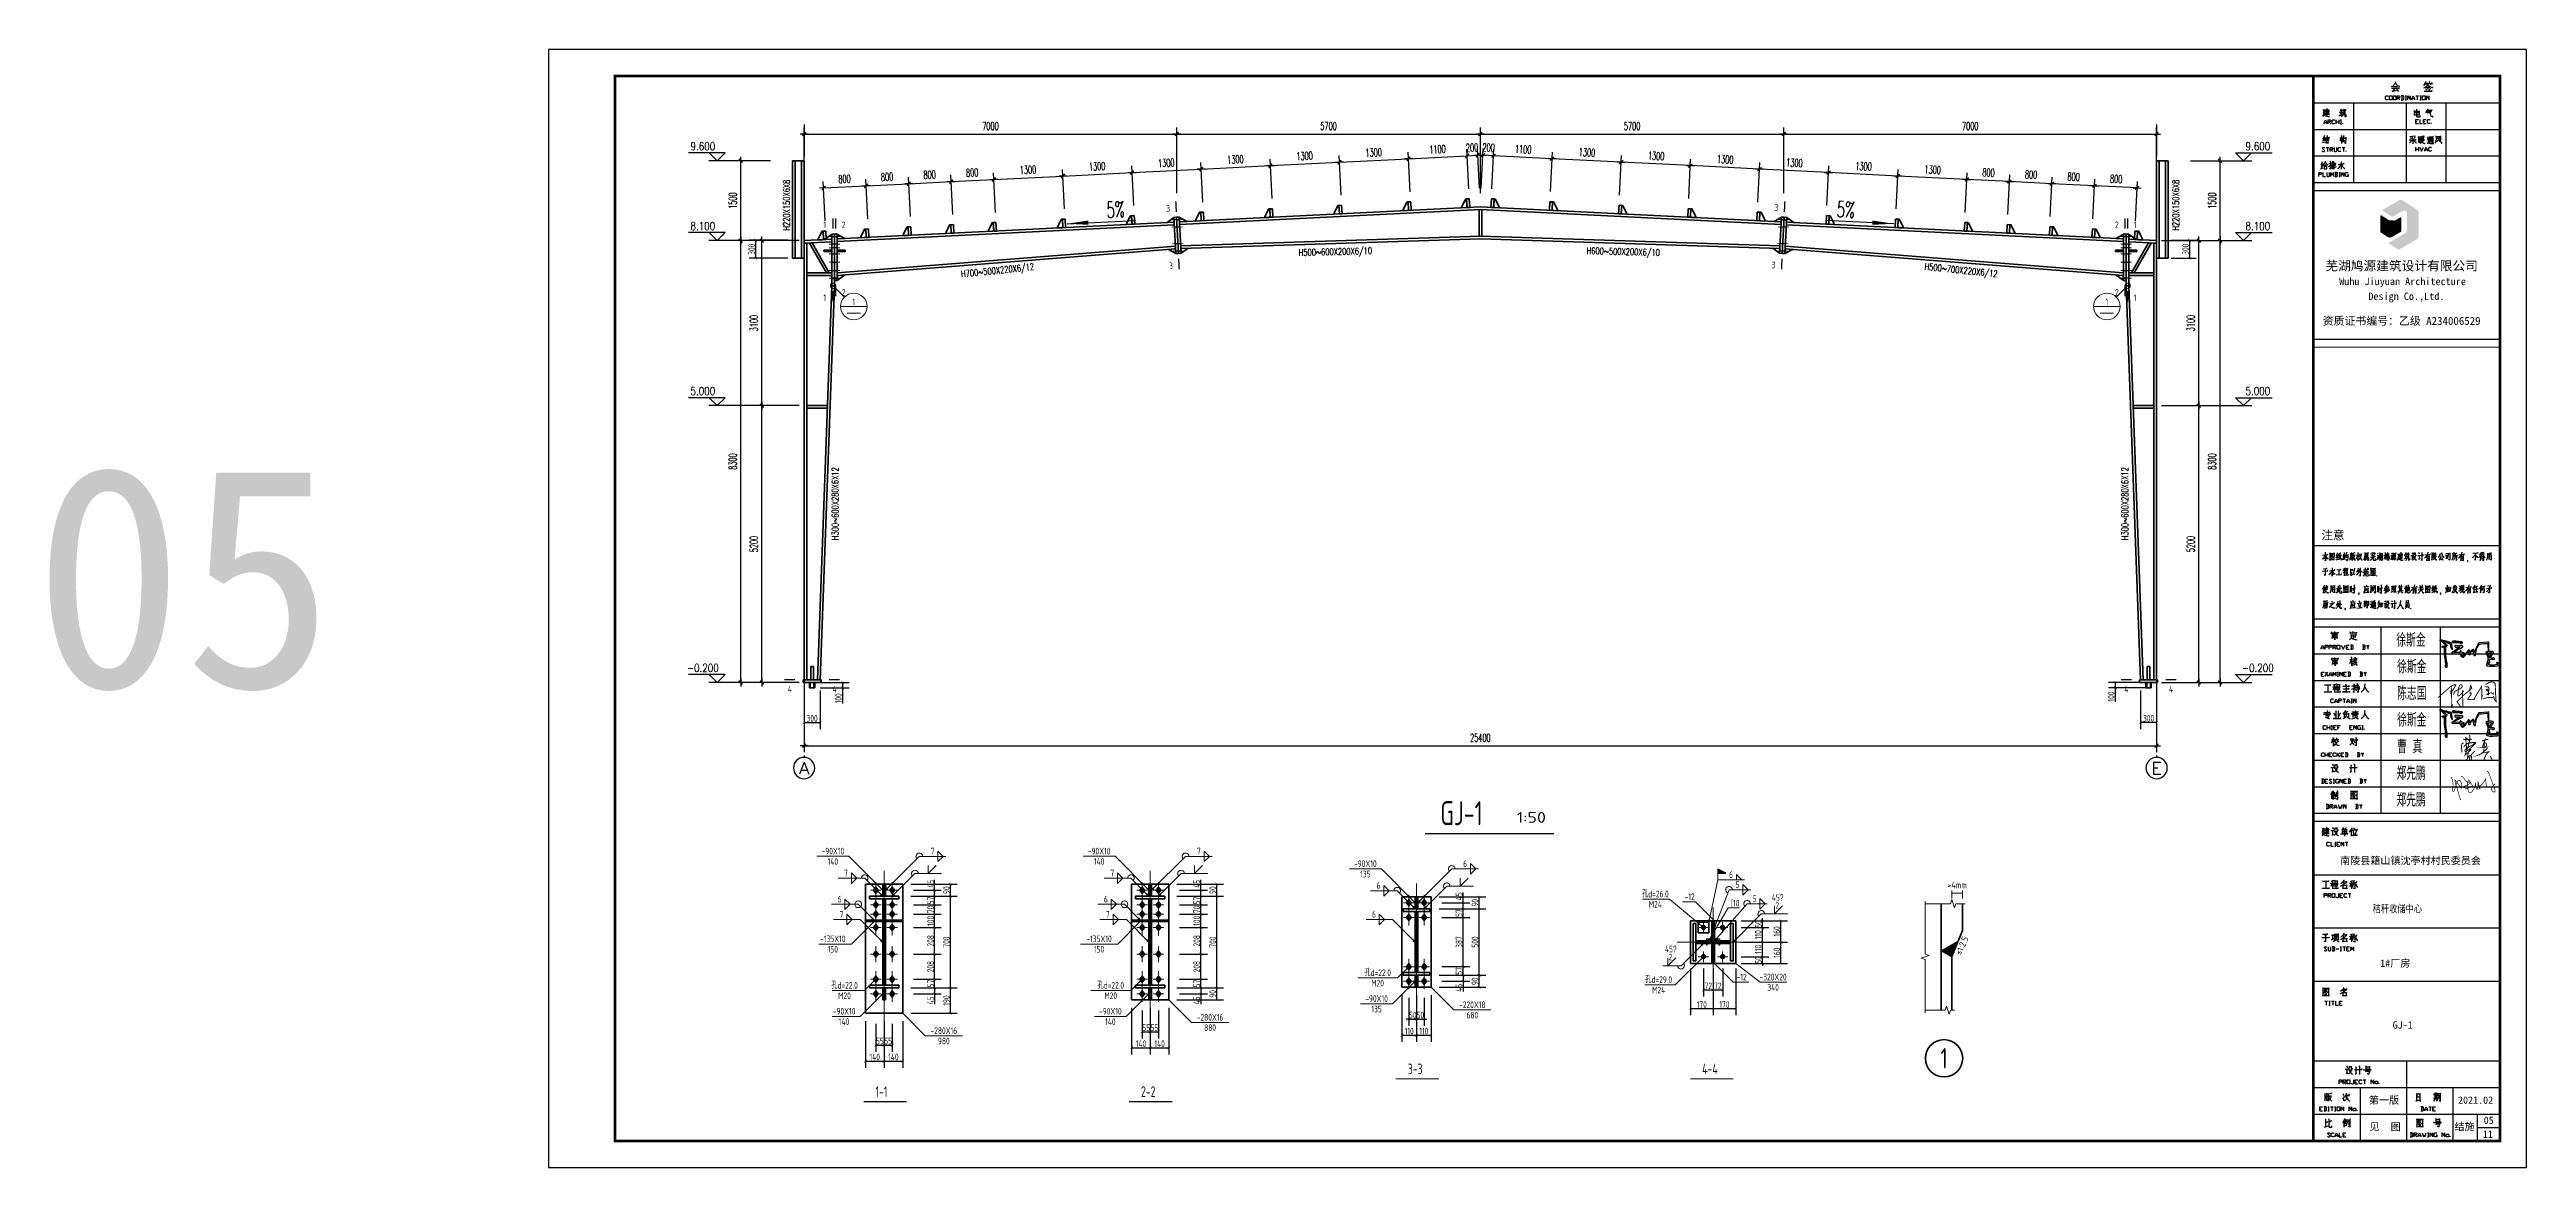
# Model space of a CAD drawing. Extents: x -307088 to 5640332, y -3541089 to -2181377.
# Drawn here: x 5460840 to 5553876, y -3172089 to -3130089 of the extents above; entities that cross this region are included whole.
import ezdxf
from ezdxf.enums import TextEntityAlignment as Align

# ---------------------------------------------------------------- set-up
doc = ezdxf.new("R2010")
doc.units = 0
doc.header["$LTSCALE"] = 100
doc.header["$MEASUREMENT"] = 0
for name, pattern in [('2', [1850, 1200, -300, 50, -300]), ('线型2', [5, 3, -2]), ('线型4', [1.5, 0.9, -0.6]), ('线型6', [8.75, 5, -1.25, 1.25, -1.25])]:
    doc.linetypes.add(name, pattern=pattern)
doc.layers.get('0').update_dxf_attribs({"linetype": 'CONTINUOUS'})
doc.layers.get('DEFPOINTS').update_dxf_attribs({"linetype": 'CONTINUOUS'})
for name, color, linetype in [('10', 7, 'CONTINUOUS'), ('11', 7, 'CONTINUOUS'), ('114', 2, 'CONTINUOUS'), ('116', 1, 'CONTINUOUS'), ('12', 2, 'CONTINUOUS'), ('14', 2, 'CONTINUOUS'), ('20', 15, 'CONTINUOUS'), ('AXIS', 3, 'CONTINUOUS'), ('AXIS_TEXT', 7, 'CONTINUOUS'), ('E_WALL', 255, 'CONTINUOUS'), ('PUB_DIM', 3, 'CONTINUOUS'), ('PUB_TITLE', 4, 'CONTINUOUS'), ('墙线__粗线', 7, 'CONTINUOUS'), ('字符串标注', 253, 'CONTINUOUS'), ('尺寸标注', 253, 'CONTINUOUS'), ('焊缝标注', 253, 'CONTINUOUS'), ('索引符号标注', 253, 'CONTINUOUS'), ('螺栓孔标注', 253, 'CONTINUOUS'), ('轴线__点划线', 253, '2'), ('钢板标注', 253, 'CONTINUOUS')]:
    doc.layers.add(name, color=color, linetype=linetype)
doc.styles.add('COMPLEX', font='COMPLEX')
doc.styles.add('DIM_FONT', font='SIMPLEX.shx', dxfattribs={"width": 0.6, "bigfont": 'hztxt.shx'})
doc.styles.add('FromPkpm', font='Pkpmeng', dxfattribs={"width": 0.7, "bigfont": 'hztxt'})
doc.styles.get("Standard").update_dxf_attribs({"font": 'tssdeng.shx', "height": 3, "bigfont": 'tssdchn.shx'})
doc.styles.add('STYLE4', font='', dxfattribs={"width": 0.8})
doc.styles.add('TSSD_DIMENSION', font='Tssdeng.shx', dxfattribs={"width": 0.7, "bigfont": 'hztxt.shx'})
doc.styles.add('TSSD_REIN', font='Tssdeng.shx', dxfattribs={"width": 0.7, "bigfont": 'hztxt.shx'})
doc.styles.add('图签2', font='simhei.ttf', dxfattribs={"height": 1000})
doc.styles.get('STYLE4').set_extended_font_data('FangSong_GB2312')
doc.dimstyles.new('DIMN', dxfattribs={"dimtxt": 300, "dimasz": 1, "dimexe": 250, "dimexo": 300, "dimgap": 150, "dimtad": 1, "dimdec": 0, "dimzin": 0, "dimdsep": 46, "dimtxsty": 'DIM_FONT', "dimblk": '_DIMX', "dimcen": 0, "dimdle": 100, "dimclrt": 7, "dimadec": 0, "dimazin": 0, "dimtfac": 1, "dimtdec": 0, "dimtix": 1, "dimtmove": 2, "dimatfit": 3, "dimldrblk": '_DIMX', "dimfxl": 1, "dimtolj": 1, "dimtzin": 0, "dimarcsym": 0})
doc.dimstyles.new('Pkpm_1.00', dxfattribs={"dimtxt": 250, "dimasz": 100, "dimexe": 250, "dimexo": 0.0625, "dimgap": 30, "dimtad": 1, "dimdec": 0, "dimrnd": 5, "dimzin": 0, "dimdsep": 46, "dimtxsty": 'FromPkpm', "dimblk1": 'ARCHTICK', "dimblk2": 'ARCHTICK', "dimsah": 1, "dimcen": 0.09, "dimadec": 0, "dimazin": 0, "dimtfac": 1, "dimtdec": 0, "dimtix": 1, "dimtmove": 2, "dimatfit": 1, "dimfxl": 1, "dimtolj": 1, "dimtzin": 0, "dimarcsym": 0})

msp = doc.modelspace()

# ---------------------------------------------------------------- texts
at = {"layer": '10', "style": 'DIM_FONT', "width": 0.7}
for s, rotation, p in [('H220X150X6X8', 90, (5488649.3, -3136895.9)), ('H220X150X6X8', 90, (5540828.6, -3136895.9)), ('H500~600X200X6/10', 1.439259, (5507763.4, -3137842.8, -2075.5)), ('H600~500X200X6/10', 358.560741, (5518570, -3137771.7, -2075.5)), ('H700~500X220X6/12', 5.860115, (5495090.4, -3138649.3, -2075.5)), ('H500~700X220X6/12', 354.139885, (5531256.9, -3138360, -2075.5)), ('H300~600X280X6X12', 90, (5490474, -3148522.3, -1873.5)), ('H300~600X280X6X12', 90, (5538921.7, -3148522.3, -1873.5))]:
    msp.add_text(s, height=250, rotation=rotation, dxfattribs=at).set_placement(p)
at = {"layer": '10', "lineweight": 25, "style": 'FromPkpm', "width": 0.7}
for rotation, p in [(2.862305, (5502790.6, -3136182.6)), (357.137756, (5525625.9, -3136145.1)), (2.862305, (5502898.6, -3138342.8)), (357.137756, (5525517.9, -3138304.2))]:
    msp.add_text('3', height=250, rotation=rotation, dxfattribs=at).set_placement(p)
for s, p in [('1', (5489903.7, -3136799.7)), ('2', (5490598.6, -3136799.7)), ('2', (5538422.1, -3136799.7)), ('1', (5539127.3, -3136799.7)), ('1', (5489903.7, -3139537.9)), ('2', (5490598.6, -3139337.9)), ('2', (5538422.1, -3139337.9)), ('1', (5539127.3, -3139537.9)), ('4', (5488570.4, -3154243.5)), ('4', (5490250.4, -3154243.5)), ('4', (5538770.4, -3154243.5)), ('4', (5540450.4, -3154243.5))]:
    msp.add_text(s, height=250, dxfattribs=at).set_placement(p)
at = {"layer": '10', "width": 1.04027}
msp.add_text('1:50 ', height=400, dxfattribs=at).set_placement((5515948.7, -3159135.7), (5517358.7, -3159135.7), align=Align.FIT)
at = {"layer": '10', "lineweight": 25, "style": 'FromPkpm', "width": 0.7}
msp.add_text('1', height=770, dxfattribs=at).set_placement((5531999.7, -3167986.5), align=Align.MIDDLE_CENTER)
at = {"layer": '10', "width": 0.7}
for s, p in [('3-3', (5511853.5, -3168585)), ('4-4', (5522915.2, -3168585)), ('1-1', (5491862.6, -3169439.5)), ('2-2', (5501836.3, -3169439.5))]:
    msp.add_text(s, height=400, dxfattribs=at).set_placement(p)
at = {"layer": '11', "color": 7, "style": 'TSSD_DIMENSION', "width": 0.7}
msp.add_text('GJ-1', height=900, dxfattribs=at).set_placement((5513082.7, -3159230))
at = {"layer": 'PUB_DIM', "style": 'DIM_FONT', "width": 0.8}
for s, p in [('9.600', (5485379.2, -3133721.1, 200)), ('9.600', (5543786.7, -3133721.1, 200)), ('8.100', (5485379.2, -3136721.1, 200)), ('8.100', (5543786.7, -3136721.1, 200)), ('5.000', (5485379.2, -3142921.1, 200)), ('5.000', (5543786.7, -3142921.1, 200)), ('-0.200', (5485379.2, -3153321.1, 200)), ('-0.200', (5543786.7, -3153321.1, 200))]:
    msp.add_text(s, height=300, dxfattribs=at).set_placement(p, align=Align.MIDDLE)
at = {"layer": 'PUB_DIM', "style": 'DIM_FONT', "width": 0.6}
for rotation, p in [(2.844101, (5500557.3, -3136415.6, 4845)), (357.155899, (5527957.9, -3136383.3, 4845))]:
    msp.add_text('5%%%', height=600, rotation=rotation, dxfattribs=at).set_placement(p)
at = {"layer": 'PUB_TITLE', "color": 6, "style": '图签2'}
msp.add_text('05', height=8306.67, dxfattribs=at).set_placement((5460241.3, -3154052.9))
at = {"layer": 'PUB_TITLE', "color": 0, "style": '图签2'}
for s, p in [('GJ-1', (5548850.2, -3166872.2)), ('05', (5552270.7, -3170454.7))]:
    msp.add_text(s, height=276.89, dxfattribs=at).set_placement(p)
at = {"layer": '墙线__粗线', "color": 9, "lineweight": 25, "style": 'FromPkpm', "width": 0.8}
msp.add_text('>4mm', height=250, dxfattribs=at).set_placement((5532489.3, -3161481.3), align=Align.MIDDLE_CENTER)
msp.add_text('≤1:2.5', height=250, rotation=68.198593, dxfattribs=at).set_placement((5532675, -3163755.6), align=Align.MIDDLE_CENTER)
at = {"layer": '字符串标注', "lineweight": 25, "style": 'FromPkpm', "width": 0.7}
msp.add_text('[10', height=250, dxfattribs=at).set_placement((5524156.4, -3162284), align=Align.CENTER)
at = {"layer": '焊缝标注', "lineweight": 25, "style": 'FromPkpm', "width": 0.7}
for s, p in [('7', (5494009.3, -3160330.3)), ('7', (5504009.3, -3160330.3)), ('7', (5490758, -3161147.9)), ('7', (5500758, -3161147.9)), ('6', (5514009.3, -3160802.9)), ('6', (5523999.5, -3161213)), ('5', (5524240.3, -3161587.2)), ('6', (5490517.7, -3162132.9)), ('6', (5500517.7, -3162132.9)), ('6', (5510758, -3161620.6)), ('5', (5524885.9, -3162110.3)), ('45\x8a', (5525750.3, -3162071.5)), ('2', (5525735.7, -3162371.5)), ('7', (5490588.5, -3162700.7)), ('7', (5500588.5, -3162700.7)), ('6', (5510588.5, -3162700.7)), ('45\x8a', (5521736.3, -3164009.9)), ('2', (5521721.5, -3164309.9))]:
    msp.add_text(s, height=250, dxfattribs=at).set_placement(p, align=Align.CENTER)
at = {"layer": '索引符号标注', "lineweight": 25, "style": 'FromPkpm', "width": 0.7}
for p in [(5490996.4, -3139690.7), (5538064.3, -3139690.7)]:
    msp.add_text('1', height=250, dxfattribs=at).set_placement(p)
at = {"layer": '螺栓孔标注', "lineweight": 25, "style": 'FromPkpm', "width": 0.7}
for s, p in [('孔d=26.0', (5521155.2, -3161938.3)), ('孔d=22.0', (5510725.9, -3164898.6)), ('孔d=29.0', (5521280.2, -3165158.7)), ('孔d=22.0', (5490700.9, -3165371.2)), ('孔d=22.0', (5500700.9, -3165371.2))]:
    msp.add_text(s, height=250, dxfattribs=at).set_placement(p, align=Align.CENTER)
for s, p in [('M24', (5521155.2, -3162078.3)), ('M20', (5510725.9, -3165038.6)), ('M20', (5490700.9, -3165511.2)), ('M20', (5500700.9, -3165511.2)), ('M24', (5521280.2, -3165298.7))]:
    msp.add_text(s, height=250, dxfattribs=at).set_placement(p, align=Align.TOP_CENTER)
at = {"layer": '钢板标注', "lineweight": 25, "style": 'FromPkpm', "width": 0.7}
for s, p in [('-90X10', (5490264.7, -3160328.3)), ('-90X10', (5500264.7, -3160328.3)), ('-90X10', (5510264.7, -3160800.9)), ('-12', (5522446.9, -3162042.2)), ('-135X10', (5490260.8, -3163624.4)), ('-135X10', (5500260.8, -3163624.4)), ('-12', (5524398, -3165059.3)), ('-320X20', (5525579.8, -3165059.3)), ('-90X10', (5510685.8, -3165872)), ('-220X18', (5514282.1, -3166101.1)), ('-90X10', (5490685.8, -3166344.6)), ('-280X16', (5494432.1, -3167073.7)), ('-90X10', (5500685.8, -3166344.6)), ('-280X16', (5504432.1, -3166573.7))]:
    msp.add_text(s, height=250, dxfattribs=at).set_placement(p, align=Align.CENTER)
for s, p in [('140', (5490264.7, -3160468.3)), ('140', (5500264.7, -3160468.3)), ('135', (5510264.7, -3160940.9)), ('150', (5490260.8, -3163764.4)), ('150', (5500260.8, -3163764.4)), ('135', (5510685.8, -3166012)), ('340', (5525579.8, -3165199.3)), ('140', (5490685.8, -3166484.6)), ('140', (5500685.8, -3166484.6)), ('880', (5504432.1, -3166713.7)), ('680', (5514282.1, -3166241.1)), ('980', (5494432.1, -3167213.7))]:
    msp.add_text(s, height=250, dxfattribs=at).set_placement(p, align=Align.TOP_CENTER)

# ---------------------------------------------------------------- blocks, each defined once
blk = doc.blocks.new('_ARCHTICK')
at = {"color": 0, "linetype": 'ByBlock', "const_width": 0.15}
blk.add_lwpolyline([(-0.5, -0.5), (0.5, 0.5)], dxfattribs=at)
blk = doc.blocks.new('*D39')
at = {"layer": 'DEFPOINTS', "color": 0, "linetype": 'Continuous', "transparency": 16777216}
for p in [(5489183, -3153868), (5489783, -3153868), (5489783, -3155368)]:
    blk.add_point(p, dxfattribs=at)
at = {"layer": '尺寸标注', "color": 0, "linetype": 'Continuous', "lineweight": -2, "transparency": 16777216}
for p, q in [((5489183, -3154168), (5489183, -3155618)), ((5489783, -3154168), (5489783, -3155618)), ((5489183, -3155368), (5489783, -3155368))]:
    blk.add_line(p, q, dxfattribs=at)
at = {"layer": '尺寸标注', "color": 0, "linetype": 'Continuous', "lineweight": -2, "transparency": 16777216, "xscale": 100, "yscale": 100, "zscale": 100, "rotation": 180}
blk.add_blockref('_ARCHTICK', (5489183, -3155368), dxfattribs=at)
at = {"layer": '尺寸标注', "color": 0, "linetype": 'Continuous', "lineweight": -2, "transparency": 16777216, "xscale": 100, "yscale": 100, "zscale": 100}
blk.add_blockref('_ARCHTICK', (5489783, -3155368), dxfattribs=at)
at = {"layer": '尺寸标注', "color": 0, "linetype": 'Continuous', "lineweight": 18, "transparency": 16777216, "insert": (5489483, -3155213), "char_height": 250, "attachment_point": 5, "style": 'FromPkpm'}
blk.add_mtext('\\A1;300', dxfattribs=at)
blk = doc.blocks.new('*D40')
at = {"layer": 'DEFPOINTS', "color": 0, "linetype": 'Continuous', "transparency": 16777216}
for p in [(5539383, -3153868), (5539983, -3153868), (5539983, -3155368)]:
    blk.add_point(p, dxfattribs=at)
at = {"layer": '尺寸标注', "color": 0, "linetype": 'Continuous', "lineweight": -2, "transparency": 16777216}
for p, q in [((5539383, -3154168), (5539383, -3155618)), ((5539983, -3154168), (5539983, -3155618)), ((5539983, -3155368), (5539383, -3155368))]:
    blk.add_line(p, q, dxfattribs=at)
at = {"layer": '尺寸标注', "color": 0, "linetype": 'Continuous', "lineweight": -2, "transparency": 16777216, "xscale": 100, "yscale": 100, "zscale": 100, "rotation": 180}
blk.add_blockref('_ARCHTICK', (5539383, -3155368), dxfattribs=at)
at = {"layer": '尺寸标注', "color": 0, "linetype": 'Continuous', "lineweight": -2, "transparency": 16777216, "xscale": 100, "yscale": 100, "zscale": 100}
blk.add_blockref('_ARCHTICK', (5539983, -3155368), dxfattribs=at)
at = {"layer": '尺寸标注', "color": 0, "linetype": 'Continuous', "lineweight": 18, "transparency": 16777216, "insert": (5539683, -3155213), "char_height": 250, "attachment_point": 5, "style": 'FromPkpm'}
blk.add_mtext('\\A1;300', dxfattribs=at)
blk = doc.blocks.new('*D35')
at = {"layer": 'DEFPOINTS', "color": 0, "linetype": 'Continuous', "transparency": 16777216}
for p in [(5489583, -3153868), (5490628, -3153868), (5489583, -3154068)]:
    blk.add_point(p, dxfattribs=at)
at = {"layer": '尺寸标注', "color": 0, "linetype": 'Continuous', "lineweight": -2, "transparency": 16777216}
for p, q in [((5489783, -3153868), (5490878, -3153868)), ((5490628, -3153868), (5490628, -3154068)), ((5489783, -3154068), (5490878, -3154068)), ((5490628, -3154068), (5490628, -3154662))]:
    blk.add_line(p, q, dxfattribs=at)
at = {"layer": '尺寸标注', "color": 0, "linetype": 'Continuous', "lineweight": -2, "transparency": 16777216, "xscale": 100, "yscale": 100, "zscale": 100}
for p, rotation in [((5490628, -3153868), 90), ((5490628, -3154068), 270)]:
    blk.add_blockref('_ARCHTICK', p, dxfattribs=dict(at, rotation=rotation))
at = {"layer": '尺寸标注', "color": 0, "linetype": 'Continuous', "lineweight": 18, "transparency": 16777216, "insert": (5490473, -3154464), "char_height": 250, "attachment_point": 5, "rotation": 90, "style": 'FromPkpm'}
blk.add_mtext('\\A1;100', dxfattribs=at)
blk = doc.blocks.new('*D36')
at = {"layer": 'DEFPOINTS', "color": 0, "linetype": 'Continuous', "transparency": 16777216}
for p in [(5538428, -3153868), (5539783, -3153868), (5539783, -3154068)]:
    blk.add_point(p, dxfattribs=at)
at = {"layer": '尺寸标注', "color": 0, "linetype": 'Continuous', "lineweight": -2, "transparency": 16777216}
for p, q in [((5539583, -3153868), (5538178, -3153868)), ((5538428, -3153868), (5538428, -3154068)), ((5539583, -3154068), (5538178, -3154068)), ((5538428, -3154068), (5538428, -3154593))]:
    blk.add_line(p, q, dxfattribs=at)
at = {"layer": '尺寸标注', "color": 0, "linetype": 'Continuous', "lineweight": -2, "transparency": 16777216, "xscale": 100, "yscale": 100, "zscale": 100}
for p, rotation in [((5538428, -3153868), 90), ((5538428, -3154068), 270)]:
    blk.add_blockref('_ARCHTICK', p, dxfattribs=dict(at, rotation=rotation))
at = {"layer": '尺寸标注', "color": 0, "linetype": 'Continuous', "lineweight": 18, "transparency": 16777216, "insert": (5538273, -3154395), "char_height": 250, "attachment_point": 5, "rotation": 90, "style": 'FromPkpm'}
blk.add_mtext('\\A1;100', dxfattribs=at)
blk = doc.blocks.new('*D37')
at = {"layer": 'DEFPOINTS', "color": 0, "linetype": 'Continuous', "transparency": 16777216}
for p in [(5487367, -3137253), (5490167, -3137253), (5490167, -3137930)]:
    blk.add_point(p, dxfattribs=at)
at = {"layer": '尺寸标注', "color": 0, "linetype": 'Continuous', "lineweight": -2, "transparency": 16777216}
for p, q in [((5488567, -3137253), (5487117, -3137253)), ((5488567, -3137930), (5487117, -3137930)), ((5487367, -3137930), (5487367, -3137253))]:
    blk.add_line(p, q, dxfattribs=at)
at = {"layer": '尺寸标注', "color": 0, "linetype": 'Continuous', "lineweight": -2, "transparency": 16777216, "xscale": 100, "yscale": 100, "zscale": 100}
for p, rotation in [((5487367, -3137253), 90), ((5487367, -3137930), 270)]:
    blk.add_blockref('_ARCHTICK', p, dxfattribs=dict(at, rotation=rotation))
at = {"layer": '尺寸标注', "color": 0, "linetype": 'Continuous', "lineweight": 18, "transparency": 16777216, "insert": (5487212, -3137592), "char_height": 250, "attachment_point": 5, "rotation": 90, "style": 'FromPkpm'}
blk.add_mtext('\\A1;300', dxfattribs=at)
blk = doc.blocks.new('*D38')
at = {"layer": 'DEFPOINTS', "color": 0, "linetype": 'Continuous', "transparency": 16777216}
for p in [(5538931, -3137253), (5538931, -3137930), (5541226, -3137253)]:
    blk.add_point(p, dxfattribs=at)
at = {"layer": '尺寸标注', "color": 0, "linetype": 'Continuous', "lineweight": -2, "transparency": 16777216}
for p, q in [((5540531, -3137253), (5541476, -3137253)), ((5540531, -3137930), (5541476, -3137930)), ((5541226, -3137930), (5541226, -3137253))]:
    blk.add_line(p, q, dxfattribs=at)
at = {"layer": '尺寸标注', "color": 0, "linetype": 'Continuous', "lineweight": -2, "transparency": 16777216, "xscale": 100, "yscale": 100, "zscale": 100}
for p, rotation in [((5541226, -3137253), 90), ((5541226, -3137930), 270)]:
    blk.add_blockref('_ARCHTICK', p, dxfattribs=dict(at, rotation=rotation))
at = {"layer": '尺寸标注', "color": 0, "linetype": 'Continuous', "lineweight": 18, "transparency": 16777216, "insert": (5541071, -3137592), "char_height": 250, "attachment_point": 5, "rotation": 90, "style": 'FromPkpm'}
blk.add_mtext('\\A1;300', dxfattribs=at)
blk = doc.blocks.new('*D63')
at = {"layer": 'DEFPOINTS', "color": 0, "linetype": 'Continuous', "transparency": 16777216}
for p in [(5492886, -3161673), (5492886, -3161898), (5494086, -3161673)]:
    blk.add_point(p, dxfattribs=at)
at = {"layer": '尺寸标注', "color": 0, "linetype": 'Continuous', "lineweight": -2, "transparency": 16777216}
for p, q in [((5494086, -3161673), (5494086, -3161284)), ((5493286, -3161673), (5494336, -3161673)), ((5493286, -3161898), (5494336, -3161898)), ((5494086, -3161898), (5494086, -3161673))]:
    blk.add_line(p, q, dxfattribs=at)
at = {"layer": '尺寸标注', "color": 0, "linetype": 'Continuous', "lineweight": -2, "transparency": 16777216, "xscale": 100, "yscale": 100, "zscale": 100}
for p, rotation in [((5494086, -3161673), 90), ((5494086, -3161898), 270)]:
    blk.add_blockref('_ARCHTICK', p, dxfattribs=dict(at, rotation=rotation))
at = {"layer": '尺寸标注', "color": 0, "linetype": 'Continuous', "lineweight": 18, "transparency": 16777216, "insert": (5493931, -3161428), "char_height": 250, "attachment_point": 5, "rotation": 90, "style": 'FromPkpm'}
blk.add_mtext('\\A1;45', dxfattribs=at)
blk = doc.blocks.new('*D64')
at = {"layer": 'DEFPOINTS', "color": 0, "linetype": 'Continuous', "transparency": 16777216}
for p in [(5492886, -3161898), (5492886, -3162223), (5494086, -3161898)]:
    blk.add_point(p, dxfattribs=at)
at = {"layer": '尺寸标注', "color": 0, "linetype": 'Continuous', "lineweight": -2, "transparency": 16777216}
for p, q in [((5493286, -3161898), (5494336, -3161898)), ((5493286, -3162223), (5494336, -3162223)), ((5494086, -3162223), (5494086, -3161898))]:
    blk.add_line(p, q, dxfattribs=at)
at = {"layer": '尺寸标注', "color": 0, "linetype": 'Continuous', "lineweight": -2, "transparency": 16777216, "xscale": 100, "yscale": 100, "zscale": 100}
for p, rotation in [((5494086, -3161898), 90), ((5494086, -3162223), 270)]:
    blk.add_blockref('_ARCHTICK', p, dxfattribs=dict(at, rotation=rotation))
at = {"layer": '尺寸标注', "color": 0, "linetype": 'Continuous', "lineweight": 18, "transparency": 16777216, "insert": (5493931, -3162060), "char_height": 250, "attachment_point": 5, "rotation": 90, "style": 'FromPkpm'}
blk.add_mtext('\\A1;57', dxfattribs=at)
blk = doc.blocks.new('*D65')
at = {"layer": 'DEFPOINTS', "color": 0, "linetype": 'Continuous', "transparency": 16777216}
for p in [(5492886, -3162573), (5492886, -3163073), (5494086, -3162573)]:
    blk.add_point(p, dxfattribs=at)
at = {"layer": '尺寸标注', "color": 0, "linetype": 'Continuous', "lineweight": -2, "transparency": 16777216}
for p, q in [((5493286, -3162573), (5494336, -3162573)), ((5493286, -3163073), (5494336, -3163073)), ((5494086, -3163073), (5494086, -3162573))]:
    blk.add_line(p, q, dxfattribs=at)
at = {"layer": '尺寸标注', "color": 0, "linetype": 'Continuous', "lineweight": -2, "transparency": 16777216, "xscale": 100, "yscale": 100, "zscale": 100}
for p, rotation in [((5494086, -3162573), 90), ((5494086, -3163073), 270)]:
    blk.add_blockref('_ARCHTICK', p, dxfattribs=dict(at, rotation=rotation))
at = {"layer": '尺寸标注', "color": 0, "linetype": 'Continuous', "lineweight": 18, "transparency": 16777216, "insert": (5493931, -3162823), "char_height": 250, "attachment_point": 5, "rotation": 90, "style": 'FromPkpm'}
blk.add_mtext('\\A1;100', dxfattribs=at)
blk = doc.blocks.new('*D66')
at = {"layer": 'DEFPOINTS', "color": 0, "linetype": 'Continuous', "transparency": 16777216}
for p in [(5492886, -3162223), (5494086, -3162223), (5492886, -3162573)]:
    blk.add_point(p, dxfattribs=at)
at = {"layer": '尺寸标注', "color": 0, "linetype": 'Continuous', "lineweight": -2, "transparency": 16777216}
for p, q in [((5493286, -3162223), (5494336, -3162223)), ((5494086, -3162573), (5494086, -3162223)), ((5493286, -3162573), (5494336, -3162573))]:
    blk.add_line(p, q, dxfattribs=at)
at = {"layer": '尺寸标注', "color": 0, "linetype": 'Continuous', "lineweight": -2, "transparency": 16777216, "xscale": 100, "yscale": 100, "zscale": 100}
for p, rotation in [((5494086, -3162223), 90), ((5494086, -3162573), 270)]:
    blk.add_blockref('_ARCHTICK', p, dxfattribs=dict(at, rotation=rotation))
at = {"layer": '尺寸标注', "color": 0, "linetype": 'Continuous', "lineweight": 18, "transparency": 16777216, "insert": (5493931, -3162398), "char_height": 250, "attachment_point": 5, "rotation": 90, "style": 'FromPkpm'}
blk.add_mtext('\\A1;70', dxfattribs=at)
blk = doc.blocks.new('*D67')
at = {"layer": 'DEFPOINTS', "color": 0, "linetype": 'Continuous', "transparency": 16777216}
for p in [(5492886, -3165343), (5492886, -3165568), (5494086, -3165343)]:
    blk.add_point(p, dxfattribs=at)
at = {"layer": '尺寸标注', "color": 0, "linetype": 'Continuous', "lineweight": -2, "transparency": 16777216}
for p, q in [((5493286, -3165343), (5494336, -3165343)), ((5493286, -3165568), (5494336, -3165568)), ((5494086, -3165343), (5494086, -3165568)), ((5494086, -3165568), (5494086, -3165957))]:
    blk.add_line(p, q, dxfattribs=at)
at = {"layer": '尺寸标注', "color": 0, "linetype": 'Continuous', "lineweight": -2, "transparency": 16777216, "xscale": 100, "yscale": 100, "zscale": 100}
for p, rotation in [((5494086, -3165343), 90), ((5494086, -3165568), 270)]:
    blk.add_blockref('_ARCHTICK', p, dxfattribs=dict(at, rotation=rotation))
at = {"layer": '尺寸标注', "color": 0, "linetype": 'Continuous', "lineweight": 18, "transparency": 16777216, "insert": (5493931, -3165812), "char_height": 250, "attachment_point": 5, "rotation": 90, "style": 'FromPkpm'}
blk.add_mtext('\\A1;45', dxfattribs=at)
blk = doc.blocks.new('*D68')
at = {"layer": 'DEFPOINTS', "color": 0, "linetype": 'Continuous', "transparency": 16777216}
for p in [(5492886, -3165018), (5494086, -3165018), (5492886, -3165343)]:
    blk.add_point(p, dxfattribs=at)
at = {"layer": '尺寸标注', "color": 0, "linetype": 'Continuous', "lineweight": -2, "transparency": 16777216}
for p, q in [((5493286, -3165018), (5494336, -3165018)), ((5494086, -3165343), (5494086, -3165018)), ((5493286, -3165343), (5494336, -3165343))]:
    blk.add_line(p, q, dxfattribs=at)
at = {"layer": '尺寸标注', "color": 0, "linetype": 'Continuous', "lineweight": -2, "transparency": 16777216, "xscale": 100, "yscale": 100, "zscale": 100}
for p, rotation in [((5494086, -3165018), 90), ((5494086, -3165343), 270)]:
    blk.add_blockref('_ARCHTICK', p, dxfattribs=dict(at, rotation=rotation))
at = {"layer": '尺寸标注', "color": 0, "linetype": 'Continuous', "lineweight": 18, "transparency": 16777216, "insert": (5493931, -3165180), "char_height": 250, "attachment_point": 5, "rotation": 90, "style": 'FromPkpm'}
blk.add_mtext('\\A1;57', dxfattribs=at)
blk = doc.blocks.new('*D69')
at = {"layer": 'DEFPOINTS', "color": 0, "linetype": 'Continuous', "transparency": 16777216}
for p in [(5492886, -3163073), (5494086, -3163073), (5492886, -3164073)]:
    blk.add_point(p, dxfattribs=at)
at = {"layer": '尺寸标注', "color": 0, "linetype": 'Continuous', "lineweight": -2, "transparency": 16777216}
for p, q in [((5493286, -3163073), (5494336, -3163073)), ((5494086, -3164073), (5494086, -3163073)), ((5493286, -3164073), (5494336, -3164073))]:
    blk.add_line(p, q, dxfattribs=at)
at = {"layer": '尺寸标注', "color": 0, "linetype": 'Continuous', "lineweight": -2, "transparency": 16777216, "xscale": 100, "yscale": 100, "zscale": 100}
for p, rotation in [((5494086, -3163073), 90), ((5494086, -3164073), 270)]:
    blk.add_blockref('_ARCHTICK', p, dxfattribs=dict(at, rotation=rotation))
at = {"layer": '尺寸标注', "color": 0, "linetype": 'Continuous', "lineweight": 18, "transparency": 16777216, "insert": (5493931, -3163573), "char_height": 250, "attachment_point": 5, "rotation": 90, "style": 'FromPkpm'}
blk.add_mtext('\\A1;208', dxfattribs=at)
blk = doc.blocks.new('*D70')
at = {"layer": 'DEFPOINTS', "color": 0, "linetype": 'Continuous', "transparency": 16777216}
for p in [(5492886, -3164073), (5494086, -3164073), (5492886, -3165018)]:
    blk.add_point(p, dxfattribs=at)
at = {"layer": '尺寸标注', "color": 0, "linetype": 'Continuous', "lineweight": -2, "transparency": 16777216}
for p, q in [((5493286, -3164073), (5494336, -3164073)), ((5494086, -3165018), (5494086, -3164073)), ((5493286, -3165018), (5494336, -3165018))]:
    blk.add_line(p, q, dxfattribs=at)
at = {"layer": '尺寸标注', "color": 0, "linetype": 'Continuous', "lineweight": -2, "transparency": 16777216, "xscale": 100, "yscale": 100, "zscale": 100}
for p, rotation in [((5494086, -3164073), 90), ((5494086, -3165018), 270)]:
    blk.add_blockref('_ARCHTICK', p, dxfattribs=dict(at, rotation=rotation))
at = {"layer": '尺寸标注', "color": 0, "linetype": 'Continuous', "lineweight": 18, "transparency": 16777216, "insert": (5493931, -3164545), "char_height": 250, "attachment_point": 5, "rotation": 90, "style": 'FromPkpm'}
blk.add_mtext('\\A1;208', dxfattribs=at)
blk = doc.blocks.new('*D71')
at = {"layer": 'DEFPOINTS', "color": 0, "linetype": 'Continuous', "transparency": 16777216}
for p in [(5491876, -3166293), (5492186, -3166293), (5492186, -3167493)]:
    blk.add_point(p, dxfattribs=at)
at = {"layer": '尺寸标注', "color": 0, "linetype": 'Continuous', "lineweight": -2, "transparency": 16777216}
for p, q in [((5491876, -3166693), (5491876, -3167743)), ((5492186, -3166693), (5492186, -3167743)), ((5491876, -3167493), (5492186, -3167493))]:
    blk.add_line(p, q, dxfattribs=at)
at = {"layer": '尺寸标注', "color": 0, "linetype": 'Continuous', "lineweight": -2, "transparency": 16777216, "xscale": 100, "yscale": 100, "zscale": 100, "rotation": 180}
blk.add_blockref('_ARCHTICK', (5491876, -3167493), dxfattribs=at)
at = {"layer": '尺寸标注', "color": 0, "linetype": 'Continuous', "lineweight": -2, "transparency": 16777216, "xscale": 100, "yscale": 100, "zscale": 100}
blk.add_blockref('_ARCHTICK', (5492186, -3167493), dxfattribs=at)
at = {"layer": '尺寸标注', "color": 0, "linetype": 'Continuous', "lineweight": 18, "transparency": 16777216, "insert": (5492031, -3167338), "char_height": 250, "attachment_point": 5, "style": 'FromPkpm'}
blk.add_mtext('\\A1;55', dxfattribs=at)
blk = doc.blocks.new('*D72')
at = {"layer": 'DEFPOINTS', "color": 0, "linetype": 'Continuous', "transparency": 16777216}
for p in [(5492186, -3166293), (5492496, -3166293), (5492496, -3167493)]:
    blk.add_point(p, dxfattribs=at)
at = {"layer": '尺寸标注', "color": 0, "linetype": 'Continuous', "lineweight": -2, "transparency": 16777216}
for p, q in [((5492186, -3166693), (5492186, -3167743)), ((5492496, -3166693), (5492496, -3167743)), ((5492186, -3167493), (5492496, -3167493))]:
    blk.add_line(p, q, dxfattribs=at)
at = {"layer": '尺寸标注', "color": 0, "linetype": 'Continuous', "lineweight": -2, "transparency": 16777216, "xscale": 100, "yscale": 100, "zscale": 100, "rotation": 180}
blk.add_blockref('_ARCHTICK', (5492186, -3167493), dxfattribs=at)
at = {"layer": '尺寸标注', "color": 0, "linetype": 'Continuous', "lineweight": -2, "transparency": 16777216, "xscale": 100, "yscale": 100, "zscale": 100}
blk.add_blockref('_ARCHTICK', (5492496, -3167493), dxfattribs=at)
at = {"layer": '尺寸标注', "color": 0, "linetype": 'Continuous', "lineweight": 18, "transparency": 16777216, "insert": (5492341, -3167338), "char_height": 250, "attachment_point": 5, "style": 'FromPkpm'}
blk.add_mtext('\\A1;55', dxfattribs=at)
blk = doc.blocks.new('*D73')
at = {"layer": 'DEFPOINTS', "color": 0, "linetype": 'Continuous', "transparency": 16777216}
for p in [(5491486, -3166293), (5492186, -3166293), (5492186, -3168093)]:
    blk.add_point(p, dxfattribs=at)
at = {"layer": '尺寸标注', "color": 0, "linetype": 'Continuous', "lineweight": -2, "transparency": 16777216}
for p, q in [((5491486, -3166593), (5491486, -3168343)), ((5492186, -3166593), (5492186, -3168343)), ((5491486, -3168093), (5492186, -3168093))]:
    blk.add_line(p, q, dxfattribs=at)
at = {"layer": '尺寸标注', "color": 0, "linetype": 'Continuous', "lineweight": -2, "transparency": 16777216, "xscale": 100, "yscale": 100, "zscale": 100, "rotation": 180}
blk.add_blockref('_ARCHTICK', (5491486, -3168093), dxfattribs=at)
at = {"layer": '尺寸标注', "color": 0, "linetype": 'Continuous', "lineweight": -2, "transparency": 16777216, "xscale": 100, "yscale": 100, "zscale": 100}
blk.add_blockref('_ARCHTICK', (5492186, -3168093), dxfattribs=at)
at = {"layer": '尺寸标注', "color": 0, "linetype": 'Continuous', "lineweight": 18, "transparency": 16777216, "insert": (5491836, -3167938), "char_height": 250, "attachment_point": 5, "style": 'FromPkpm'}
blk.add_mtext('\\A1;140', dxfattribs=at)
blk = doc.blocks.new('*D74')
at = {"layer": 'DEFPOINTS', "color": 0, "linetype": 'Continuous', "transparency": 16777216}
for p in [(5492186, -3166293), (5492886, -3166293), (5492886, -3168093)]:
    blk.add_point(p, dxfattribs=at)
at = {"layer": '尺寸标注', "color": 0, "linetype": 'Continuous', "lineweight": -2, "transparency": 16777216}
for p, q in [((5492186, -3166593), (5492186, -3168343)), ((5492886, -3166593), (5492886, -3168343)), ((5492186, -3168093), (5492886, -3168093))]:
    blk.add_line(p, q, dxfattribs=at)
at = {"layer": '尺寸标注', "color": 0, "linetype": 'Continuous', "lineweight": -2, "transparency": 16777216, "xscale": 100, "yscale": 100, "zscale": 100, "rotation": 180}
blk.add_blockref('_ARCHTICK', (5492186, -3168093), dxfattribs=at)
at = {"layer": '尺寸标注', "color": 0, "linetype": 'Continuous', "lineweight": -2, "transparency": 16777216, "xscale": 100, "yscale": 100, "zscale": 100}
blk.add_blockref('_ARCHTICK', (5492886, -3168093), dxfattribs=at)
at = {"layer": '尺寸标注', "color": 0, "linetype": 'Continuous', "lineweight": 18, "transparency": 16777216, "insert": (5492536, -3167938), "char_height": 250, "attachment_point": 5, "style": 'FromPkpm'}
blk.add_mtext('\\A1;140', dxfattribs=at)
blk = doc.blocks.new('*D75')
at = {"layer": 'DEFPOINTS', "color": 0, "linetype": 'Continuous', "transparency": 16777216}
for p in [(5492886, -3165343), (5494686, -3165343), (5492886, -3166293)]:
    blk.add_point(p, dxfattribs=at)
at = {"layer": '尺寸标注', "color": 0, "linetype": 'Continuous', "lineweight": -2, "transparency": 16777216}
for p, q in [((5493186, -3165343), (5494936, -3165343)), ((5494686, -3166293), (5494686, -3165343)), ((5493186, -3166293), (5494936, -3166293))]:
    blk.add_line(p, q, dxfattribs=at)
at = {"layer": '尺寸标注', "color": 0, "linetype": 'Continuous', "lineweight": -2, "transparency": 16777216, "xscale": 100, "yscale": 100, "zscale": 100}
for p, rotation in [((5494686, -3165343), 90), ((5494686, -3166293), 270)]:
    blk.add_blockref('_ARCHTICK', p, dxfattribs=dict(at, rotation=rotation))
at = {"layer": '尺寸标注', "color": 0, "linetype": 'Continuous', "lineweight": 18, "transparency": 16777216, "insert": (5494531, -3165818), "char_height": 250, "attachment_point": 5, "rotation": 90, "style": 'FromPkpm'}
blk.add_mtext('\\A1;190', dxfattribs=at)
blk = doc.blocks.new('*D76')
at = {"layer": 'DEFPOINTS', "color": 0, "linetype": 'Continuous', "transparency": 16777216}
for p in [(5492886, -3161898), (5494686, -3161898), (5492886, -3165343)]:
    blk.add_point(p, dxfattribs=at)
at = {"layer": '尺寸标注', "color": 0, "linetype": 'Continuous', "lineweight": -2, "transparency": 16777216}
for p, q in [((5493186, -3161898), (5494936, -3161898)), ((5494686, -3165343), (5494686, -3161898)), ((5493186, -3165343), (5494936, -3165343))]:
    blk.add_line(p, q, dxfattribs=at)
at = {"layer": '尺寸标注', "color": 0, "linetype": 'Continuous', "lineweight": -2, "transparency": 16777216, "xscale": 100, "yscale": 100, "zscale": 100}
for p, rotation in [((5494686, -3161898), 90), ((5494686, -3165343), 270)]:
    blk.add_blockref('_ARCHTICK', p, dxfattribs=dict(at, rotation=rotation))
at = {"layer": '尺寸标注', "color": 0, "linetype": 'Continuous', "lineweight": 18, "transparency": 16777216, "insert": (5494531, -3163620), "char_height": 250, "attachment_point": 5, "rotation": 90, "style": 'FromPkpm'}
blk.add_mtext('\\A1;700', dxfattribs=at)
blk = doc.blocks.new('*D77')
at = {"layer": 'DEFPOINTS', "color": 0, "linetype": 'Continuous', "transparency": 16777216}
for p in [(5492886, -3161443), (5492886, -3161898), (5494686, -3161443)]:
    blk.add_point(p, dxfattribs=at)
at = {"layer": '尺寸标注', "color": 0, "linetype": 'Continuous', "lineweight": -2, "transparency": 16777216}
for p, q in [((5493186, -3161443), (5494936, -3161443)), ((5493186, -3161898), (5494936, -3161898)), ((5494686, -3161898), (5494686, -3161443))]:
    blk.add_line(p, q, dxfattribs=at)
at = {"layer": '尺寸标注', "color": 0, "linetype": 'Continuous', "lineweight": -2, "transparency": 16777216, "xscale": 100, "yscale": 100, "zscale": 100}
for p, rotation in [((5494686, -3161443), 90), ((5494686, -3161898), 270)]:
    blk.add_blockref('_ARCHTICK', p, dxfattribs=dict(at, rotation=rotation))
at = {"layer": '尺寸标注', "color": 0, "linetype": 'Continuous', "lineweight": 18, "transparency": 16777216, "insert": (5494531, -3161670), "char_height": 250, "attachment_point": 5, "rotation": 90, "style": 'FromPkpm'}
blk.add_mtext('\\A1;90', dxfattribs=at)
blk = doc.blocks.new('*D78')
at = {"layer": 'DEFPOINTS', "color": 0, "linetype": 'Continuous', "transparency": 16777216}
for p in [(5502886, -3161673), (5502886, -3161898), (5504086, -3161673)]:
    blk.add_point(p, dxfattribs=at)
at = {"layer": '尺寸标注', "color": 0, "linetype": 'Continuous', "lineweight": -2, "transparency": 16777216}
for p, q in [((5504086, -3161673), (5504086, -3161284)), ((5503286, -3161673), (5504336, -3161673)), ((5503286, -3161898), (5504336, -3161898)), ((5504086, -3161898), (5504086, -3161673))]:
    blk.add_line(p, q, dxfattribs=at)
at = {"layer": '尺寸标注', "color": 0, "linetype": 'Continuous', "lineweight": -2, "transparency": 16777216, "xscale": 100, "yscale": 100, "zscale": 100}
for p, rotation in [((5504086, -3161673), 90), ((5504086, -3161898), 270)]:
    blk.add_blockref('_ARCHTICK', p, dxfattribs=dict(at, rotation=rotation))
at = {"layer": '尺寸标注', "color": 0, "linetype": 'Continuous', "lineweight": 18, "transparency": 16777216, "insert": (5503931, -3161428), "char_height": 250, "attachment_point": 5, "rotation": 90, "style": 'FromPkpm'}
blk.add_mtext('\\A1;45', dxfattribs=at)
blk = doc.blocks.new('*D79')
at = {"layer": 'DEFPOINTS', "color": 0, "linetype": 'Continuous', "transparency": 16777216}
for p in [(5502886, -3161898), (5502886, -3162223), (5504086, -3161898)]:
    blk.add_point(p, dxfattribs=at)
at = {"layer": '尺寸标注', "color": 0, "linetype": 'Continuous', "lineweight": -2, "transparency": 16777216}
for p, q in [((5503286, -3161898), (5504336, -3161898)), ((5503286, -3162223), (5504336, -3162223)), ((5504086, -3162223), (5504086, -3161898))]:
    blk.add_line(p, q, dxfattribs=at)
at = {"layer": '尺寸标注', "color": 0, "linetype": 'Continuous', "lineweight": -2, "transparency": 16777216, "xscale": 100, "yscale": 100, "zscale": 100}
for p, rotation in [((5504086, -3161898), 90), ((5504086, -3162223), 270)]:
    blk.add_blockref('_ARCHTICK', p, dxfattribs=dict(at, rotation=rotation))
at = {"layer": '尺寸标注', "color": 0, "linetype": 'Continuous', "lineweight": 18, "transparency": 16777216, "insert": (5503931, -3162060), "char_height": 250, "attachment_point": 5, "rotation": 90, "style": 'FromPkpm'}
blk.add_mtext('\\A1;57', dxfattribs=at)
blk = doc.blocks.new('*D80')
at = {"layer": 'DEFPOINTS', "color": 0, "linetype": 'Continuous', "transparency": 16777216}
for p in [(5502886, -3162573), (5502886, -3163073), (5504086, -3162573)]:
    blk.add_point(p, dxfattribs=at)
at = {"layer": '尺寸标注', "color": 0, "linetype": 'Continuous', "lineweight": -2, "transparency": 16777216}
for p, q in [((5503286, -3162573), (5504336, -3162573)), ((5503286, -3163073), (5504336, -3163073)), ((5504086, -3163073), (5504086, -3162573))]:
    blk.add_line(p, q, dxfattribs=at)
at = {"layer": '尺寸标注', "color": 0, "linetype": 'Continuous', "lineweight": -2, "transparency": 16777216, "xscale": 100, "yscale": 100, "zscale": 100}
for p, rotation in [((5504086, -3162573), 90), ((5504086, -3163073), 270)]:
    blk.add_blockref('_ARCHTICK', p, dxfattribs=dict(at, rotation=rotation))
at = {"layer": '尺寸标注', "color": 0, "linetype": 'Continuous', "lineweight": 18, "transparency": 16777216, "insert": (5503931, -3162823), "char_height": 250, "attachment_point": 5, "rotation": 90, "style": 'FromPkpm'}
blk.add_mtext('\\A1;100', dxfattribs=at)
blk = doc.blocks.new('*D81')
at = {"layer": 'DEFPOINTS', "color": 0, "linetype": 'Continuous', "transparency": 16777216}
for p in [(5502886, -3162223), (5504086, -3162223), (5502886, -3162573)]:
    blk.add_point(p, dxfattribs=at)
at = {"layer": '尺寸标注', "color": 0, "linetype": 'Continuous', "lineweight": -2, "transparency": 16777216}
for p, q in [((5503286, -3162223), (5504336, -3162223)), ((5504086, -3162573), (5504086, -3162223)), ((5503286, -3162573), (5504336, -3162573))]:
    blk.add_line(p, q, dxfattribs=at)
at = {"layer": '尺寸标注', "color": 0, "linetype": 'Continuous', "lineweight": -2, "transparency": 16777216, "xscale": 100, "yscale": 100, "zscale": 100}
for p, rotation in [((5504086, -3162223), 90), ((5504086, -3162573), 270)]:
    blk.add_blockref('_ARCHTICK', p, dxfattribs=dict(at, rotation=rotation))
at = {"layer": '尺寸标注', "color": 0, "linetype": 'Continuous', "lineweight": 18, "transparency": 16777216, "insert": (5503931, -3162398), "char_height": 250, "attachment_point": 5, "rotation": 90, "style": 'FromPkpm'}
blk.add_mtext('\\A1;70', dxfattribs=at)
blk = doc.blocks.new('*D82')
at = {"layer": 'DEFPOINTS', "color": 0, "linetype": 'Continuous', "transparency": 16777216}
for p in [(5502886, -3165343), (5502886, -3165568), (5504086, -3165343)]:
    blk.add_point(p, dxfattribs=at)
at = {"layer": '尺寸标注', "color": 0, "linetype": 'Continuous', "lineweight": -2, "transparency": 16777216}
for p, q in [((5503286, -3165343), (5504336, -3165343)), ((5503286, -3165568), (5504336, -3165568)), ((5504086, -3165343), (5504086, -3165568)), ((5504086, -3165568), (5504086, -3165957))]:
    blk.add_line(p, q, dxfattribs=at)
at = {"layer": '尺寸标注', "color": 0, "linetype": 'Continuous', "lineweight": -2, "transparency": 16777216, "xscale": 100, "yscale": 100, "zscale": 100}
for p, rotation in [((5504086, -3165343), 90), ((5504086, -3165568), 270)]:
    blk.add_blockref('_ARCHTICK', p, dxfattribs=dict(at, rotation=rotation))
at = {"layer": '尺寸标注', "color": 0, "linetype": 'Continuous', "lineweight": 18, "transparency": 16777216, "insert": (5503931, -3165812), "char_height": 250, "attachment_point": 5, "rotation": 90, "style": 'FromPkpm'}
blk.add_mtext('\\A1;45', dxfattribs=at)
blk = doc.blocks.new('*D83')
at = {"layer": 'DEFPOINTS', "color": 0, "linetype": 'Continuous', "transparency": 16777216}
for p in [(5502886, -3165018), (5504086, -3165018), (5502886, -3165343)]:
    blk.add_point(p, dxfattribs=at)
at = {"layer": '尺寸标注', "color": 0, "linetype": 'Continuous', "lineweight": -2, "transparency": 16777216}
for p, q in [((5503286, -3165018), (5504336, -3165018)), ((5504086, -3165343), (5504086, -3165018)), ((5503286, -3165343), (5504336, -3165343))]:
    blk.add_line(p, q, dxfattribs=at)
at = {"layer": '尺寸标注', "color": 0, "linetype": 'Continuous', "lineweight": -2, "transparency": 16777216, "xscale": 100, "yscale": 100, "zscale": 100}
for p, rotation in [((5504086, -3165018), 90), ((5504086, -3165343), 270)]:
    blk.add_blockref('_ARCHTICK', p, dxfattribs=dict(at, rotation=rotation))
at = {"layer": '尺寸标注', "color": 0, "linetype": 'Continuous', "lineweight": 18, "transparency": 16777216, "insert": (5503931, -3165180), "char_height": 250, "attachment_point": 5, "rotation": 90, "style": 'FromPkpm'}
blk.add_mtext('\\A1;57', dxfattribs=at)
blk = doc.blocks.new('*D84')
at = {"layer": 'DEFPOINTS', "color": 0, "linetype": 'Continuous', "transparency": 16777216}
for p in [(5502886, -3163073), (5504086, -3163073), (5502886, -3164073)]:
    blk.add_point(p, dxfattribs=at)
at = {"layer": '尺寸标注', "color": 0, "linetype": 'Continuous', "lineweight": -2, "transparency": 16777216}
for p, q in [((5503286, -3163073), (5504336, -3163073)), ((5504086, -3164073), (5504086, -3163073)), ((5503286, -3164073), (5504336, -3164073))]:
    blk.add_line(p, q, dxfattribs=at)
at = {"layer": '尺寸标注', "color": 0, "linetype": 'Continuous', "lineweight": -2, "transparency": 16777216, "xscale": 100, "yscale": 100, "zscale": 100}
for p, rotation in [((5504086, -3163073), 90), ((5504086, -3164073), 270)]:
    blk.add_blockref('_ARCHTICK', p, dxfattribs=dict(at, rotation=rotation))
at = {"layer": '尺寸标注', "color": 0, "linetype": 'Continuous', "lineweight": 18, "transparency": 16777216, "insert": (5503931, -3163573), "char_height": 250, "attachment_point": 5, "rotation": 90, "style": 'FromPkpm'}
blk.add_mtext('\\A1;208', dxfattribs=at)
blk = doc.blocks.new('*D85')
at = {"layer": 'DEFPOINTS', "color": 0, "linetype": 'Continuous', "transparency": 16777216}
for p in [(5502886, -3164073), (5504086, -3164073), (5502886, -3165018)]:
    blk.add_point(p, dxfattribs=at)
at = {"layer": '尺寸标注', "color": 0, "linetype": 'Continuous', "lineweight": -2, "transparency": 16777216}
for p, q in [((5503286, -3164073), (5504336, -3164073)), ((5504086, -3165018), (5504086, -3164073)), ((5503286, -3165018), (5504336, -3165018))]:
    blk.add_line(p, q, dxfattribs=at)
at = {"layer": '尺寸标注', "color": 0, "linetype": 'Continuous', "lineweight": -2, "transparency": 16777216, "xscale": 100, "yscale": 100, "zscale": 100}
for p, rotation in [((5504086, -3164073), 90), ((5504086, -3165018), 270)]:
    blk.add_blockref('_ARCHTICK', p, dxfattribs=dict(at, rotation=rotation))
at = {"layer": '尺寸标注', "color": 0, "linetype": 'Continuous', "lineweight": 18, "transparency": 16777216, "insert": (5503931, -3164545), "char_height": 250, "attachment_point": 5, "rotation": 90, "style": 'FromPkpm'}
blk.add_mtext('\\A1;208', dxfattribs=at)
blk = doc.blocks.new('*D86')
at = {"layer": 'DEFPOINTS', "color": 0, "linetype": 'Continuous', "transparency": 16777216}
for p in [(5501876, -3165793), (5502186, -3165793), (5502186, -3166993)]:
    blk.add_point(p, dxfattribs=at)
at = {"layer": '尺寸标注', "color": 0, "linetype": 'Continuous', "lineweight": -2, "transparency": 16777216}
for p, q in [((5501876, -3166193), (5501876, -3167243)), ((5502186, -3166193), (5502186, -3167243)), ((5501876, -3166993), (5502186, -3166993))]:
    blk.add_line(p, q, dxfattribs=at)
at = {"layer": '尺寸标注', "color": 0, "linetype": 'Continuous', "lineweight": -2, "transparency": 16777216, "xscale": 100, "yscale": 100, "zscale": 100, "rotation": 180}
blk.add_blockref('_ARCHTICK', (5501876, -3166993), dxfattribs=at)
at = {"layer": '尺寸标注', "color": 0, "linetype": 'Continuous', "lineweight": -2, "transparency": 16777216, "xscale": 100, "yscale": 100, "zscale": 100}
blk.add_blockref('_ARCHTICK', (5502186, -3166993), dxfattribs=at)
at = {"layer": '尺寸标注', "color": 0, "linetype": 'Continuous', "lineweight": 18, "transparency": 16777216, "insert": (5502031, -3166838), "char_height": 250, "attachment_point": 5, "style": 'FromPkpm'}
blk.add_mtext('\\A1;55', dxfattribs=at)
blk = doc.blocks.new('*D87')
at = {"layer": 'DEFPOINTS', "color": 0, "linetype": 'Continuous', "transparency": 16777216}
for p in [(5502186, -3165793), (5502496, -3165793), (5502496, -3166993)]:
    blk.add_point(p, dxfattribs=at)
at = {"layer": '尺寸标注', "color": 0, "linetype": 'Continuous', "lineweight": -2, "transparency": 16777216}
for p, q in [((5502186, -3166193), (5502186, -3167243)), ((5502496, -3166193), (5502496, -3167243)), ((5502186, -3166993), (5502496, -3166993))]:
    blk.add_line(p, q, dxfattribs=at)
at = {"layer": '尺寸标注', "color": 0, "linetype": 'Continuous', "lineweight": -2, "transparency": 16777216, "xscale": 100, "yscale": 100, "zscale": 100, "rotation": 180}
blk.add_blockref('_ARCHTICK', (5502186, -3166993), dxfattribs=at)
at = {"layer": '尺寸标注', "color": 0, "linetype": 'Continuous', "lineweight": -2, "transparency": 16777216, "xscale": 100, "yscale": 100, "zscale": 100}
blk.add_blockref('_ARCHTICK', (5502496, -3166993), dxfattribs=at)
at = {"layer": '尺寸标注', "color": 0, "linetype": 'Continuous', "lineweight": 18, "transparency": 16777216, "insert": (5502341, -3166838), "char_height": 250, "attachment_point": 5, "style": 'FromPkpm'}
blk.add_mtext('\\A1;55', dxfattribs=at)
blk = doc.blocks.new('*D88')
at = {"layer": 'DEFPOINTS', "color": 0, "linetype": 'Continuous', "transparency": 16777216}
for p in [(5501486, -3165793), (5502186, -3165793), (5502186, -3167593)]:
    blk.add_point(p, dxfattribs=at)
at = {"layer": '尺寸标注', "color": 0, "linetype": 'Continuous', "lineweight": -2, "transparency": 16777216}
for p, q in [((5501486, -3166093), (5501486, -3167843)), ((5502186, -3166093), (5502186, -3167843)), ((5501486, -3167593), (5502186, -3167593))]:
    blk.add_line(p, q, dxfattribs=at)
at = {"layer": '尺寸标注', "color": 0, "linetype": 'Continuous', "lineweight": -2, "transparency": 16777216, "xscale": 100, "yscale": 100, "zscale": 100, "rotation": 180}
blk.add_blockref('_ARCHTICK', (5501486, -3167593), dxfattribs=at)
at = {"layer": '尺寸标注', "color": 0, "linetype": 'Continuous', "lineweight": -2, "transparency": 16777216, "xscale": 100, "yscale": 100, "zscale": 100}
blk.add_blockref('_ARCHTICK', (5502186, -3167593), dxfattribs=at)
at = {"layer": '尺寸标注', "color": 0, "linetype": 'Continuous', "lineweight": 18, "transparency": 16777216, "insert": (5501836, -3167438), "char_height": 250, "attachment_point": 5, "style": 'FromPkpm'}
blk.add_mtext('\\A1;140', dxfattribs=at)
blk = doc.blocks.new('*D89')
at = {"layer": 'DEFPOINTS', "color": 0, "linetype": 'Continuous', "transparency": 16777216}
for p in [(5502186, -3165793), (5502886, -3165793), (5502886, -3167593)]:
    blk.add_point(p, dxfattribs=at)
at = {"layer": '尺寸标注', "color": 0, "linetype": 'Continuous', "lineweight": -2, "transparency": 16777216}
for p, q in [((5502186, -3166093), (5502186, -3167843)), ((5502886, -3166093), (5502886, -3167843)), ((5502186, -3167593), (5502886, -3167593))]:
    blk.add_line(p, q, dxfattribs=at)
at = {"layer": '尺寸标注', "color": 0, "linetype": 'Continuous', "lineweight": -2, "transparency": 16777216, "xscale": 100, "yscale": 100, "zscale": 100, "rotation": 180}
blk.add_blockref('_ARCHTICK', (5502186, -3167593), dxfattribs=at)
at = {"layer": '尺寸标注', "color": 0, "linetype": 'Continuous', "lineweight": -2, "transparency": 16777216, "xscale": 100, "yscale": 100, "zscale": 100}
blk.add_blockref('_ARCHTICK', (5502886, -3167593), dxfattribs=at)
at = {"layer": '尺寸标注', "color": 0, "linetype": 'Continuous', "lineweight": 18, "transparency": 16777216, "insert": (5502536, -3167438), "char_height": 250, "attachment_point": 5, "style": 'FromPkpm'}
blk.add_mtext('\\A1;140', dxfattribs=at)
blk = doc.blocks.new('*D90')
at = {"layer": 'DEFPOINTS', "color": 0, "linetype": 'Continuous', "transparency": 16777216}
for p in [(5502886, -3165343), (5502886, -3165793), (5504686, -3165343)]:
    blk.add_point(p, dxfattribs=at)
at = {"layer": '尺寸标注', "color": 0, "linetype": 'Continuous', "lineweight": -2, "transparency": 16777216}
for p, q in [((5503186, -3165343), (5504936, -3165343)), ((5503186, -3165793), (5504936, -3165793)), ((5504686, -3165793), (5504686, -3165343))]:
    blk.add_line(p, q, dxfattribs=at)
at = {"layer": '尺寸标注', "color": 0, "linetype": 'Continuous', "lineweight": -2, "transparency": 16777216, "xscale": 100, "yscale": 100, "zscale": 100}
for p, rotation in [((5504686, -3165343), 90), ((5504686, -3165793), 270)]:
    blk.add_blockref('_ARCHTICK', p, dxfattribs=dict(at, rotation=rotation))
at = {"layer": '尺寸标注', "color": 0, "linetype": 'Continuous', "lineweight": 18, "transparency": 16777216, "insert": (5504531, -3165568), "char_height": 250, "attachment_point": 5, "rotation": 90, "style": 'FromPkpm'}
blk.add_mtext('\\A1;90', dxfattribs=at)
blk = doc.blocks.new('*D91')
at = {"layer": 'DEFPOINTS', "color": 0, "linetype": 'Continuous', "transparency": 16777216}
for p in [(5502886, -3161898), (5504686, -3161898), (5502886, -3165343)]:
    blk.add_point(p, dxfattribs=at)
at = {"layer": '尺寸标注', "color": 0, "linetype": 'Continuous', "lineweight": -2, "transparency": 16777216}
for p, q in [((5503186, -3161898), (5504936, -3161898)), ((5504686, -3165343), (5504686, -3161898)), ((5503186, -3165343), (5504936, -3165343))]:
    blk.add_line(p, q, dxfattribs=at)
at = {"layer": '尺寸标注', "color": 0, "linetype": 'Continuous', "lineweight": -2, "transparency": 16777216, "xscale": 100, "yscale": 100, "zscale": 100}
for p, rotation in [((5504686, -3161898), 90), ((5504686, -3165343), 270)]:
    blk.add_blockref('_ARCHTICK', p, dxfattribs=dict(at, rotation=rotation))
at = {"layer": '尺寸标注', "color": 0, "linetype": 'Continuous', "lineweight": 18, "transparency": 16777216, "insert": (5504531, -3163620), "char_height": 250, "attachment_point": 5, "rotation": 90, "style": 'FromPkpm'}
blk.add_mtext('\\A1;700', dxfattribs=at)
blk = doc.blocks.new('*D92')
at = {"layer": 'DEFPOINTS', "color": 0, "linetype": 'Continuous', "transparency": 16777216}
for p in [(5502886, -3161443), (5502886, -3161898), (5504686, -3161443)]:
    blk.add_point(p, dxfattribs=at)
at = {"layer": '尺寸标注', "color": 0, "linetype": 'Continuous', "lineweight": -2, "transparency": 16777216}
for p, q in [((5503186, -3161443), (5504936, -3161443)), ((5503186, -3161898), (5504936, -3161898)), ((5504686, -3161898), (5504686, -3161443))]:
    blk.add_line(p, q, dxfattribs=at)
at = {"layer": '尺寸标注', "color": 0, "linetype": 'Continuous', "lineweight": -2, "transparency": 16777216, "xscale": 100, "yscale": 100, "zscale": 100}
for p, rotation in [((5504686, -3161443), 90), ((5504686, -3161898), 270)]:
    blk.add_blockref('_ARCHTICK', p, dxfattribs=dict(at, rotation=rotation))
at = {"layer": '尺寸标注', "color": 0, "linetype": 'Continuous', "lineweight": 18, "transparency": 16777216, "insert": (5504531, -3161670), "char_height": 250, "attachment_point": 5, "rotation": 90, "style": 'FromPkpm'}
blk.add_mtext('\\A1;90', dxfattribs=at)
blk = doc.blocks.new('*D41')
at = {"layer": 'DEFPOINTS', "color": 0, "linetype": 'Continuous', "transparency": 16777216}
for p in [(5512736, -3162145), (5513936, -3162145), (5512736, -3162370)]:
    blk.add_point(p, dxfattribs=at)
at = {"layer": '尺寸标注', "color": 0, "linetype": 'Continuous', "lineweight": -2, "transparency": 16777216}
for p, q in [((5513136, -3162145), (5514186, -3162145)), ((5513936, -3162145), (5513936, -3161756)), ((5513936, -3162370), (5513936, -3162145)), ((5513136, -3162370), (5514186, -3162370))]:
    blk.add_line(p, q, dxfattribs=at)
at = {"layer": '尺寸标注', "color": 0, "linetype": 'Continuous', "lineweight": -2, "transparency": 16777216, "xscale": 100, "yscale": 100, "zscale": 100}
for p, rotation in [((5513936, -3162145), 90), ((5513936, -3162370), 270)]:
    blk.add_blockref('_ARCHTICK', p, dxfattribs=dict(at, rotation=rotation))
at = {"layer": '尺寸标注', "color": 0, "linetype": 'Continuous', "lineweight": 18, "transparency": 16777216, "insert": (5513781, -3161901), "char_height": 250, "attachment_point": 5, "rotation": 90, "style": 'FromPkpm'}
blk.add_mtext('\\A1;45', dxfattribs=at)
blk = doc.blocks.new('*D42')
at = {"layer": 'DEFPOINTS', "color": 0, "linetype": 'Continuous', "transparency": 16777216}
for p in [(5512736, -3162370), (5512736, -3162695), (5513936, -3162370)]:
    blk.add_point(p, dxfattribs=at)
at = {"layer": '尺寸标注', "color": 0, "linetype": 'Continuous', "lineweight": -2, "transparency": 16777216}
for p, q in [((5513136, -3162370), (5514186, -3162370)), ((5513136, -3162695), (5514186, -3162695)), ((5513936, -3162695), (5513936, -3162370))]:
    blk.add_line(p, q, dxfattribs=at)
at = {"layer": '尺寸标注', "color": 0, "linetype": 'Continuous', "lineweight": -2, "transparency": 16777216, "xscale": 100, "yscale": 100, "zscale": 100}
for p, rotation in [((5513936, -3162370), 90), ((5513936, -3162695), 270)]:
    blk.add_blockref('_ARCHTICK', p, dxfattribs=dict(at, rotation=rotation))
at = {"layer": '尺寸标注', "color": 0, "linetype": 'Continuous', "lineweight": 18, "transparency": 16777216, "insert": (5513781, -3162533), "char_height": 250, "attachment_point": 5, "rotation": 90, "style": 'FromPkpm'}
blk.add_mtext('\\A1;57', dxfattribs=at)
blk = doc.blocks.new('*D43')
at = {"layer": 'DEFPOINTS', "color": 0, "linetype": 'Continuous', "transparency": 16777216}
for p in [(5512736, -3164870), (5513936, -3164870), (5512736, -3165095)]:
    blk.add_point(p, dxfattribs=at)
at = {"layer": '尺寸标注', "color": 0, "linetype": 'Continuous', "lineweight": -2, "transparency": 16777216}
for p, q in [((5513136, -3164870), (5514186, -3164870)), ((5513936, -3164870), (5513936, -3165095)), ((5513136, -3165095), (5514186, -3165095)), ((5513936, -3165095), (5513936, -3165484))]:
    blk.add_line(p, q, dxfattribs=at)
at = {"layer": '尺寸标注', "color": 0, "linetype": 'Continuous', "lineweight": -2, "transparency": 16777216, "xscale": 100, "yscale": 100, "zscale": 100}
for p, rotation in [((5513936, -3164870), 90), ((5513936, -3165095), 270)]:
    blk.add_blockref('_ARCHTICK', p, dxfattribs=dict(at, rotation=rotation))
at = {"layer": '尺寸标注', "color": 0, "linetype": 'Continuous', "lineweight": 18, "transparency": 16777216, "insert": (5513781, -3165340), "char_height": 250, "attachment_point": 5, "rotation": 90, "style": 'FromPkpm'}
blk.add_mtext('\\A1;45', dxfattribs=at)
blk = doc.blocks.new('*D44')
at = {"layer": 'DEFPOINTS', "color": 0, "linetype": 'Continuous', "transparency": 16777216}
for p in [(5512736, -3164545), (5512736, -3164870), (5513936, -3164545)]:
    blk.add_point(p, dxfattribs=at)
at = {"layer": '尺寸标注', "color": 0, "linetype": 'Continuous', "lineweight": -2, "transparency": 16777216}
for p, q in [((5513136, -3164545), (5514186, -3164545)), ((5513136, -3164870), (5514186, -3164870)), ((5513936, -3164870), (5513936, -3164545))]:
    blk.add_line(p, q, dxfattribs=at)
at = {"layer": '尺寸标注', "color": 0, "linetype": 'Continuous', "lineweight": -2, "transparency": 16777216, "xscale": 100, "yscale": 100, "zscale": 100}
for p, rotation in [((5513936, -3164545), 90), ((5513936, -3164870), 270)]:
    blk.add_blockref('_ARCHTICK', p, dxfattribs=dict(at, rotation=rotation))
at = {"layer": '尺寸标注', "color": 0, "linetype": 'Continuous', "lineweight": 18, "transparency": 16777216, "insert": (5513781, -3164708), "char_height": 250, "attachment_point": 5, "rotation": 90, "style": 'FromPkpm'}
blk.add_mtext('\\A1;57', dxfattribs=at)
blk = doc.blocks.new('*D45')
at = {"layer": 'DEFPOINTS', "color": 0, "linetype": 'Continuous', "transparency": 16777216}
for p in [(5512736, -3162695), (5513936, -3162695), (5512736, -3164545)]:
    blk.add_point(p, dxfattribs=at)
at = {"layer": '尺寸标注', "color": 0, "linetype": 'Continuous', "lineweight": -2, "transparency": 16777216}
for p, q in [((5513136, -3162695), (5514186, -3162695)), ((5513936, -3164545), (5513936, -3162695)), ((5513136, -3164545), (5514186, -3164545))]:
    blk.add_line(p, q, dxfattribs=at)
at = {"layer": '尺寸标注', "color": 0, "linetype": 'Continuous', "lineweight": -2, "transparency": 16777216, "xscale": 100, "yscale": 100, "zscale": 100}
for p, rotation in [((5513936, -3162695), 90), ((5513936, -3164545), 270)]:
    blk.add_blockref('_ARCHTICK', p, dxfattribs=dict(at, rotation=rotation))
at = {"layer": '尺寸标注', "color": 0, "linetype": 'Continuous', "lineweight": 18, "transparency": 16777216, "insert": (5513781, -3163620), "char_height": 250, "attachment_point": 5, "rotation": 90, "style": 'FromPkpm'}
blk.add_mtext('\\A1;387', dxfattribs=at)
blk = doc.blocks.new('*D46')
at = {"layer": 'DEFPOINTS', "color": 0, "linetype": 'Continuous', "transparency": 16777216}
for p in [(5511901, -3165320), (5512186, -3165320), (5512186, -3166520)]:
    blk.add_point(p, dxfattribs=at)
at = {"layer": '尺寸标注', "color": 0, "linetype": 'Continuous', "lineweight": -2, "transparency": 16777216}
for p, q in [((5511901, -3165720), (5511901, -3166770)), ((5512186, -3165720), (5512186, -3166770)), ((5511901, -3166520), (5511801, -3166520)), ((5511901, -3166520), (5512186, -3166520)), ((5512186, -3166520), (5512286, -3166520))]:
    blk.add_line(p, q, dxfattribs=at)
at = {"layer": '尺寸标注', "color": 0, "linetype": 'Continuous', "lineweight": -2, "transparency": 16777216, "xscale": 100, "yscale": 100, "zscale": 100}
blk.add_blockref('_ARCHTICK', (5511901, -3166520), dxfattribs=at)
at = {"layer": '尺寸标注', "color": 0, "linetype": 'Continuous', "lineweight": -2, "transparency": 16777216, "xscale": 100, "yscale": 100, "zscale": 100, "rotation": 180}
blk.add_blockref('_ARCHTICK', (5512186, -3166520), dxfattribs=at)
at = {"layer": '尺寸标注', "color": 0, "linetype": 'Continuous', "lineweight": 18, "transparency": 16777216, "insert": (5512043, -3166365), "char_height": 250, "attachment_point": 5, "style": 'FromPkpm'}
blk.add_mtext('\\A1;50', dxfattribs=at)
blk = doc.blocks.new('*D47')
at = {"layer": 'DEFPOINTS', "color": 0, "linetype": 'Continuous', "transparency": 16777216}
for p in [(5512186, -3165320), (5512471, -3165320), (5512471, -3166520)]:
    blk.add_point(p, dxfattribs=at)
at = {"layer": '尺寸标注', "color": 0, "linetype": 'Continuous', "lineweight": -2, "transparency": 16777216}
for p, q in [((5512186, -3165720), (5512186, -3166770)), ((5512471, -3165720), (5512471, -3166770)), ((5512186, -3166520), (5512086, -3166520)), ((5512186, -3166520), (5512471, -3166520)), ((5512471, -3166520), (5512571, -3166520))]:
    blk.add_line(p, q, dxfattribs=at)
at = {"layer": '尺寸标注', "color": 0, "linetype": 'Continuous', "lineweight": -2, "transparency": 16777216, "xscale": 100, "yscale": 100, "zscale": 100}
blk.add_blockref('_ARCHTICK', (5512186, -3166520), dxfattribs=at)
at = {"layer": '尺寸标注', "color": 0, "linetype": 'Continuous', "lineweight": -2, "transparency": 16777216, "xscale": 100, "yscale": 100, "zscale": 100, "rotation": 180}
blk.add_blockref('_ARCHTICK', (5512471, -3166520), dxfattribs=at)
at = {"layer": '尺寸标注', "color": 0, "linetype": 'Continuous', "lineweight": 18, "transparency": 16777216, "insert": (5512328, -3166365), "char_height": 250, "attachment_point": 5, "style": 'FromPkpm'}
blk.add_mtext('\\A1;50', dxfattribs=at)
blk = doc.blocks.new('*D48')
at = {"layer": 'DEFPOINTS', "color": 0, "linetype": 'Continuous', "transparency": 16777216}
for p in [(5511636, -3165320), (5512186, -3165320), (5512186, -3167120)]:
    blk.add_point(p, dxfattribs=at)
at = {"layer": '尺寸标注', "color": 0, "linetype": 'Continuous', "lineweight": -2, "transparency": 16777216}
for p, q in [((5511636, -3165620), (5511636, -3167370)), ((5512186, -3165620), (5512186, -3167370)), ((5511636, -3167120), (5512186, -3167120))]:
    blk.add_line(p, q, dxfattribs=at)
at = {"layer": '尺寸标注', "color": 0, "linetype": 'Continuous', "lineweight": -2, "transparency": 16777216, "xscale": 100, "yscale": 100, "zscale": 100, "rotation": 180}
blk.add_blockref('_ARCHTICK', (5511636, -3167120), dxfattribs=at)
at = {"layer": '尺寸标注', "color": 0, "linetype": 'Continuous', "lineweight": -2, "transparency": 16777216, "xscale": 100, "yscale": 100, "zscale": 100}
blk.add_blockref('_ARCHTICK', (5512186, -3167120), dxfattribs=at)
at = {"layer": '尺寸标注', "color": 0, "linetype": 'Continuous', "lineweight": 18, "transparency": 16777216, "insert": (5511911, -3166965), "char_height": 250, "attachment_point": 5, "style": 'FromPkpm'}
blk.add_mtext('\\A1;110', dxfattribs=at)
blk = doc.blocks.new('*D49')
at = {"layer": 'DEFPOINTS', "color": 0, "linetype": 'Continuous', "transparency": 16777216}
for p in [(5512186, -3165320), (5512736, -3165320), (5512736, -3167120)]:
    blk.add_point(p, dxfattribs=at)
at = {"layer": '尺寸标注', "color": 0, "linetype": 'Continuous', "lineweight": -2, "transparency": 16777216}
for p, q in [((5512186, -3165620), (5512186, -3167370)), ((5512736, -3165620), (5512736, -3167370)), ((5512186, -3167120), (5512736, -3167120))]:
    blk.add_line(p, q, dxfattribs=at)
at = {"layer": '尺寸标注', "color": 0, "linetype": 'Continuous', "lineweight": -2, "transparency": 16777216, "xscale": 100, "yscale": 100, "zscale": 100, "rotation": 180}
blk.add_blockref('_ARCHTICK', (5512186, -3167120), dxfattribs=at)
at = {"layer": '尺寸标注', "color": 0, "linetype": 'Continuous', "lineweight": -2, "transparency": 16777216, "xscale": 100, "yscale": 100, "zscale": 100}
blk.add_blockref('_ARCHTICK', (5512736, -3167120), dxfattribs=at)
at = {"layer": '尺寸标注', "color": 0, "linetype": 'Continuous', "lineweight": 18, "transparency": 16777216, "insert": (5512461, -3166965), "char_height": 250, "attachment_point": 5, "style": 'FromPkpm'}
blk.add_mtext('\\A1;110', dxfattribs=at)
blk = doc.blocks.new('*D50')
at = {"layer": 'DEFPOINTS', "color": 0, "linetype": 'Continuous', "transparency": 16777216}
for p in [(5512736, -3164870), (5514536, -3164870), (5512736, -3165320)]:
    blk.add_point(p, dxfattribs=at)
at = {"layer": '尺寸标注', "color": 0, "linetype": 'Continuous', "lineweight": -2, "transparency": 16777216}
for p, q in [((5513036, -3164870), (5514786, -3164870)), ((5514536, -3165320), (5514536, -3164870)), ((5513036, -3165320), (5514786, -3165320))]:
    blk.add_line(p, q, dxfattribs=at)
at = {"layer": '尺寸标注', "color": 0, "linetype": 'Continuous', "lineweight": -2, "transparency": 16777216, "xscale": 100, "yscale": 100, "zscale": 100}
for p, rotation in [((5514536, -3164870), 90), ((5514536, -3165320), 270)]:
    blk.add_blockref('_ARCHTICK', p, dxfattribs=dict(at, rotation=rotation))
at = {"layer": '尺寸标注', "color": 0, "linetype": 'Continuous', "lineweight": 18, "transparency": 16777216, "insert": (5514381, -3165095), "char_height": 250, "attachment_point": 5, "rotation": 90, "style": 'FromPkpm'}
blk.add_mtext('\\A1;90', dxfattribs=at)
blk = doc.blocks.new('*D51')
at = {"layer": 'DEFPOINTS', "color": 0, "linetype": 'Continuous', "transparency": 16777216}
for p in [(5512736, -3162370), (5514536, -3162370), (5512736, -3164870)]:
    blk.add_point(p, dxfattribs=at)
at = {"layer": '尺寸标注', "color": 0, "linetype": 'Continuous', "lineweight": -2, "transparency": 16777216}
for p, q in [((5513036, -3162370), (5514786, -3162370)), ((5514536, -3164870), (5514536, -3162370)), ((5513036, -3164870), (5514786, -3164870))]:
    blk.add_line(p, q, dxfattribs=at)
at = {"layer": '尺寸标注', "color": 0, "linetype": 'Continuous', "lineweight": -2, "transparency": 16777216, "xscale": 100, "yscale": 100, "zscale": 100}
for p, rotation in [((5514536, -3162370), 90), ((5514536, -3164870), 270)]:
    blk.add_blockref('_ARCHTICK', p, dxfattribs=dict(at, rotation=rotation))
at = {"layer": '尺寸标注', "color": 0, "linetype": 'Continuous', "lineweight": 18, "transparency": 16777216, "insert": (5514381, -3163620), "char_height": 250, "attachment_point": 5, "rotation": 90, "style": 'FromPkpm'}
blk.add_mtext('\\A1;500', dxfattribs=at)
blk = doc.blocks.new('*D52')
at = {"layer": 'DEFPOINTS', "color": 0, "linetype": 'Continuous', "transparency": 16777216}
for p in [(5512736, -3161920), (5514536, -3161920), (5512736, -3162370)]:
    blk.add_point(p, dxfattribs=at)
at = {"layer": '尺寸标注', "color": 0, "linetype": 'Continuous', "lineweight": -2, "transparency": 16777216}
for p, q in [((5513036, -3161920), (5514786, -3161920)), ((5514536, -3162370), (5514536, -3161920)), ((5513036, -3162370), (5514786, -3162370))]:
    blk.add_line(p, q, dxfattribs=at)
at = {"layer": '尺寸标注', "color": 0, "linetype": 'Continuous', "lineweight": -2, "transparency": 16777216, "xscale": 100, "yscale": 100, "zscale": 100}
for p, rotation in [((5514536, -3161920), 90), ((5514536, -3162370), 270)]:
    blk.add_blockref('_ARCHTICK', p, dxfattribs=dict(at, rotation=rotation))
at = {"layer": '尺寸标注', "color": 0, "linetype": 'Continuous', "lineweight": 18, "transparency": 16777216, "insert": (5514381, -3162145), "char_height": 250, "attachment_point": 5, "rotation": 90, "style": 'FromPkpm'}
blk.add_mtext('\\A1;90', dxfattribs=at)
blk = doc.blocks.new('*D53')
at = {"layer": 'DEFPOINTS', "color": 0, "linetype": 'Continuous', "transparency": 16777216}
for p in [(5522965, -3164420), (5523325, -3164420), (5523325, -3165420)]:
    blk.add_point(p, dxfattribs=at)
at = {"layer": '尺寸标注', "color": 0, "linetype": 'Continuous', "lineweight": -2, "transparency": 16777216}
for p, q in [((5522965, -3164620), (5522965, -3165670)), ((5523325, -3164620), (5523325, -3165670)), ((5522965, -3165420), (5523325, -3165420))]:
    blk.add_line(p, q, dxfattribs=at)
at = {"layer": '尺寸标注', "color": 0, "linetype": 'Continuous', "lineweight": -2, "transparency": 16777216, "xscale": 100, "yscale": 100, "zscale": 100, "rotation": 180}
blk.add_blockref('_ARCHTICK', (5522965, -3165420), dxfattribs=at)
at = {"layer": '尺寸标注', "color": 0, "linetype": 'Continuous', "lineweight": -2, "transparency": 16777216, "xscale": 100, "yscale": 100, "zscale": 100}
blk.add_blockref('_ARCHTICK', (5523325, -3165420), dxfattribs=at)
at = {"layer": '尺寸标注', "color": 0, "linetype": 'Continuous', "lineweight": 18, "transparency": 16777216, "insert": (5523145, -3165265), "char_height": 250, "attachment_point": 5, "style": 'FromPkpm'}
blk.add_mtext('\\A1;72', dxfattribs=at)
blk = doc.blocks.new('*D54')
at = {"layer": 'DEFPOINTS', "color": 0, "linetype": 'Continuous', "transparency": 16777216}
for p in [(5523325, -3164420), (5523685, -3164420), (5523685, -3165420)]:
    blk.add_point(p, dxfattribs=at)
at = {"layer": '尺寸标注', "color": 0, "linetype": 'Continuous', "lineweight": -2, "transparency": 16777216}
for p, q in [((5523325, -3164620), (5523325, -3165670)), ((5523685, -3164620), (5523685, -3165670)), ((5523325, -3165420), (5523685, -3165420))]:
    blk.add_line(p, q, dxfattribs=at)
at = {"layer": '尺寸标注', "color": 0, "linetype": 'Continuous', "lineweight": -2, "transparency": 16777216, "xscale": 100, "yscale": 100, "zscale": 100, "rotation": 180}
blk.add_blockref('_ARCHTICK', (5523325, -3165420), dxfattribs=at)
at = {"layer": '尺寸标注', "color": 0, "linetype": 'Continuous', "lineweight": -2, "transparency": 16777216, "xscale": 100, "yscale": 100, "zscale": 100}
blk.add_blockref('_ARCHTICK', (5523685, -3165420), dxfattribs=at)
at = {"layer": '尺寸标注', "color": 0, "linetype": 'Continuous', "lineweight": 18, "transparency": 16777216, "insert": (5523505, -3165265), "char_height": 250, "attachment_point": 5, "style": 'FromPkpm'}
blk.add_mtext('\\A1;72', dxfattribs=at)
blk = doc.blocks.new('*D55')
at = {"layer": 'DEFPOINTS', "color": 0, "linetype": 'Continuous', "transparency": 16777216}
for p in [(5522475, -3164420), (5523325, -3164420), (5523325, -3166120)]:
    blk.add_point(p, dxfattribs=at)
at = {"layer": '尺寸标注', "color": 0, "linetype": 'Continuous', "lineweight": -2, "transparency": 16777216}
for p, q in [((5522475, -3164620), (5522475, -3166370)), ((5523325, -3164620), (5523325, -3166370)), ((5522475, -3166120), (5523325, -3166120))]:
    blk.add_line(p, q, dxfattribs=at)
at = {"layer": '尺寸标注', "color": 0, "linetype": 'Continuous', "lineweight": -2, "transparency": 16777216, "xscale": 100, "yscale": 100, "zscale": 100, "rotation": 180}
blk.add_blockref('_ARCHTICK', (5522475, -3166120), dxfattribs=at)
at = {"layer": '尺寸标注', "color": 0, "linetype": 'Continuous', "lineweight": -2, "transparency": 16777216, "xscale": 100, "yscale": 100, "zscale": 100}
blk.add_blockref('_ARCHTICK', (5523325, -3166120), dxfattribs=at)
at = {"layer": '尺寸标注', "color": 0, "linetype": 'Continuous', "lineweight": 18, "transparency": 16777216, "insert": (5522900, -3165965), "char_height": 250, "attachment_point": 5, "style": 'FromPkpm'}
blk.add_mtext('\\A1;170', dxfattribs=at)
blk = doc.blocks.new('*D56')
at = {"layer": 'DEFPOINTS', "color": 0, "linetype": 'Continuous', "transparency": 16777216}
for p in [(5523325, -3164420), (5524175, -3164420), (5524175, -3166120)]:
    blk.add_point(p, dxfattribs=at)
at = {"layer": '尺寸标注', "color": 0, "linetype": 'Continuous', "lineweight": -2, "transparency": 16777216}
for p, q in [((5523325, -3164620), (5523325, -3166370)), ((5524175, -3164620), (5524175, -3166370)), ((5523325, -3166120), (5524175, -3166120))]:
    blk.add_line(p, q, dxfattribs=at)
at = {"layer": '尺寸标注', "color": 0, "linetype": 'Continuous', "lineweight": -2, "transparency": 16777216, "xscale": 100, "yscale": 100, "zscale": 100, "rotation": 180}
blk.add_blockref('_ARCHTICK', (5523325, -3166120), dxfattribs=at)
at = {"layer": '尺寸标注', "color": 0, "linetype": 'Continuous', "lineweight": -2, "transparency": 16777216, "xscale": 100, "yscale": 100, "zscale": 100}
blk.add_blockref('_ARCHTICK', (5524175, -3166120), dxfattribs=at)
at = {"layer": '尺寸标注', "color": 0, "linetype": 'Continuous', "lineweight": 18, "transparency": 16777216, "insert": (5523750, -3165965), "char_height": 250, "attachment_point": 5, "style": 'FromPkpm'}
blk.add_mtext('\\A1;170', dxfattribs=at)
blk = doc.blocks.new('*D57')
at = {"layer": 'DEFPOINTS', "color": 0, "linetype": 'Continuous', "transparency": 16777216}
for p in [(5524175, -3164170), (5524175, -3164420), (5525175, -3164170)]:
    blk.add_point(p, dxfattribs=at)
at = {"layer": '尺寸标注', "color": 0, "linetype": 'Continuous', "lineweight": -2, "transparency": 16777216}
for p, q in [((5525175, -3164170), (5525175, -3164070)), ((5524375, -3164170), (5525425, -3164170)), ((5524375, -3164420), (5525425, -3164420)), ((5525175, -3164420), (5525175, -3164170)), ((5525175, -3164420), (5525175, -3164520))]:
    blk.add_line(p, q, dxfattribs=at)
at = {"layer": '尺寸标注', "color": 0, "linetype": 'Continuous', "lineweight": -2, "transparency": 16777216, "xscale": 100, "yscale": 100, "zscale": 100}
for p, rotation in [((5525175, -3164170), 270), ((5525175, -3164420), 90)]:
    blk.add_blockref('_ARCHTICK', p, dxfattribs=dict(at, rotation=rotation))
at = {"layer": '尺寸标注', "color": 0, "linetype": 'Continuous', "lineweight": 18, "transparency": 16777216, "insert": (5525020, -3164295), "char_height": 250, "attachment_point": 5, "rotation": 90, "style": 'FromPkpm'}
blk.add_mtext('\\A1;50', dxfattribs=at)
blk = doc.blocks.new('*D58')
at = {"layer": 'DEFPOINTS', "color": 0, "linetype": 'Continuous', "transparency": 16777216}
for p in [(5524175, -3163620), (5525175, -3163620), (5524175, -3164170)]:
    blk.add_point(p, dxfattribs=at)
at = {"layer": '尺寸标注', "color": 0, "linetype": 'Continuous', "lineweight": -2, "transparency": 16777216}
for p, q in [((5524375, -3163620), (5525425, -3163620)), ((5525175, -3164170), (5525175, -3163620)), ((5524375, -3164170), (5525425, -3164170))]:
    blk.add_line(p, q, dxfattribs=at)
at = {"layer": '尺寸标注', "color": 0, "linetype": 'Continuous', "lineweight": -2, "transparency": 16777216, "xscale": 100, "yscale": 100, "zscale": 100}
for p, rotation in [((5525175, -3163620), 90), ((5525175, -3164170), 270)]:
    blk.add_blockref('_ARCHTICK', p, dxfattribs=dict(at, rotation=rotation))
at = {"layer": '尺寸标注', "color": 0, "linetype": 'Continuous', "lineweight": 18, "transparency": 16777216, "insert": (5525020, -3163895), "char_height": 250, "attachment_point": 5, "rotation": 90, "style": 'FromPkpm'}
blk.add_mtext('\\A1;110', dxfattribs=at)
blk = doc.blocks.new('*D59')
at = {"layer": 'DEFPOINTS', "color": 0, "linetype": 'Continuous', "transparency": 16777216}
for p in [(5524175, -3163070), (5525175, -3163070), (5524175, -3163620)]:
    blk.add_point(p, dxfattribs=at)
at = {"layer": '尺寸标注', "color": 0, "linetype": 'Continuous', "lineweight": -2, "transparency": 16777216}
for p, q in [((5524375, -3163070), (5525425, -3163070)), ((5525175, -3163620), (5525175, -3163070)), ((5524375, -3163620), (5525425, -3163620))]:
    blk.add_line(p, q, dxfattribs=at)
at = {"layer": '尺寸标注', "color": 0, "linetype": 'Continuous', "lineweight": -2, "transparency": 16777216, "xscale": 100, "yscale": 100, "zscale": 100}
for p, rotation in [((5525175, -3163070), 90), ((5525175, -3163620), 270)]:
    blk.add_blockref('_ARCHTICK', p, dxfattribs=dict(at, rotation=rotation))
at = {"layer": '尺寸标注', "color": 0, "linetype": 'Continuous', "lineweight": 18, "transparency": 16777216, "insert": (5525020, -3163345), "char_height": 250, "attachment_point": 5, "rotation": 90, "style": 'FromPkpm'}
blk.add_mtext('\\A1;110', dxfattribs=at)
blk = doc.blocks.new('*D60')
at = {"layer": 'DEFPOINTS', "color": 0, "linetype": 'Continuous', "transparency": 16777216}
for p in [(5524175, -3162820), (5524175, -3163070), (5525175, -3162820)]:
    blk.add_point(p, dxfattribs=at)
at = {"layer": '尺寸标注', "color": 0, "linetype": 'Continuous', "lineweight": -2, "transparency": 16777216}
for p, q in [((5524375, -3162820), (5525425, -3162820)), ((5524375, -3163070), (5525425, -3163070)), ((5525175, -3162820), (5525175, -3162720)), ((5525175, -3163070), (5525175, -3162820)), ((5525175, -3163070), (5525175, -3163170))]:
    blk.add_line(p, q, dxfattribs=at)
at = {"layer": '尺寸标注', "color": 0, "linetype": 'Continuous', "lineweight": -2, "transparency": 16777216, "xscale": 100, "yscale": 100, "zscale": 100}
for p, rotation in [((5525175, -3162820), 270), ((5525175, -3163070), 90)]:
    blk.add_blockref('_ARCHTICK', p, dxfattribs=dict(at, rotation=rotation))
at = {"layer": '尺寸标注', "color": 0, "linetype": 'Continuous', "lineweight": 18, "transparency": 16777216, "insert": (5525020, -3162945), "char_height": 250, "attachment_point": 5, "rotation": 90, "style": 'FromPkpm'}
blk.add_mtext('\\A1;50', dxfattribs=at)
blk = doc.blocks.new('*D61')
at = {"layer": 'DEFPOINTS', "color": 0, "linetype": 'Continuous', "transparency": 16777216}
for p in [(5524175, -3163620), (5525875, -3163620), (5524175, -3164420)]:
    blk.add_point(p, dxfattribs=at)
at = {"layer": '尺寸标注', "color": 0, "linetype": 'Continuous', "lineweight": -2, "transparency": 16777216}
for p, q in [((5524375, -3163620), (5526125, -3163620)), ((5525875, -3164420), (5525875, -3163620)), ((5524375, -3164420), (5526125, -3164420))]:
    blk.add_line(p, q, dxfattribs=at)
at = {"layer": '尺寸标注', "color": 0, "linetype": 'Continuous', "lineweight": -2, "transparency": 16777216, "xscale": 100, "yscale": 100, "zscale": 100}
for p, rotation in [((5525875, -3163620), 90), ((5525875, -3164420), 270)]:
    blk.add_blockref('_ARCHTICK', p, dxfattribs=dict(at, rotation=rotation))
at = {"layer": '尺寸标注', "color": 0, "linetype": 'Continuous', "lineweight": 18, "transparency": 16777216, "insert": (5525720, -3164020), "char_height": 250, "attachment_point": 5, "rotation": 90, "style": 'FromPkpm'}
blk.add_mtext('\\A1;160', dxfattribs=at)
blk = doc.blocks.new('*D62')
at = {"layer": 'DEFPOINTS', "color": 0, "linetype": 'Continuous', "transparency": 16777216}
for p in [(5524175, -3162820), (5525875, -3162820), (5524175, -3163620)]:
    blk.add_point(p, dxfattribs=at)
at = {"layer": '尺寸标注', "color": 0, "linetype": 'Continuous', "lineweight": -2, "transparency": 16777216}
for p, q in [((5524375, -3162820), (5526125, -3162820)), ((5525875, -3163620), (5525875, -3162820)), ((5524375, -3163620), (5526125, -3163620))]:
    blk.add_line(p, q, dxfattribs=at)
at = {"layer": '尺寸标注', "color": 0, "linetype": 'Continuous', "lineweight": -2, "transparency": 16777216, "xscale": 100, "yscale": 100, "zscale": 100}
for p, rotation in [((5525875, -3162820), 90), ((5525875, -3163620), 270)]:
    blk.add_blockref('_ARCHTICK', p, dxfattribs=dict(at, rotation=rotation))
at = {"layer": '尺寸标注', "color": 0, "linetype": 'Continuous', "lineweight": 18, "transparency": 16777216, "insert": (5525720, -3163220), "char_height": 250, "attachment_point": 5, "rotation": 90, "style": 'FromPkpm'}
blk.add_mtext('\\A1;160', dxfattribs=at)
blk = doc.blocks.new('_DIMX')
blk.add_line((-150, 0), (150, 0))
at = {"const_width": 50}
blk.add_lwpolyline([(-70, -70), (70, 70)], dxfattribs=at)
blk = doc.blocks.new('_AXISO')
blk.add_circle((0, 0), 0.5)
at = {"layer": 'AXIS_TEXT', "style": 'COMPLEX', "width": 1.041667}
blk.add_attdef('A', text='', height=0.56, dxfattribs=at).set_placement((-0.25, -0.28), (0.25, -0.28), align=Align.FIT)
blk = doc.blocks.new('*D113')
at = {"layer": 'DEFPOINTS', "color": 0, "transparency": 16777216}
for p in [(5514486, -3134062), (5514163, -3135619), (5514563, -3135599)]:
    blk.add_point(p, dxfattribs=at)
at = {"layer": 'PUB_DIM', "color": 0, "lineweight": -2, "transparency": 16777216}
for p, q in [((5514148, -3135319), (5514074, -3133833)), ((5514086, -3134082), (5514085, -3134082)), ((5514087, -3134082), (5514486, -3134062)), ((5514548, -3135299), (5514474, -3133813)), ((5514487, -3134062), (5514488, -3134062))]:
    blk.add_line(p, q, dxfattribs=at)
for p, rotation in [((5514087, -3134082), 2.86262875904927), ((5514486, -3134062), 182.8626287590492)]:
    blk.add_blockref('_DIMX', p, dxfattribs=dict(at, rotation=rotation))
at = {"layer": 'PUB_DIM', "color": 7, "transparency": 16777216, "insert": (5514271, -3133773), "char_height": 300, "attachment_point": 5, "rotation": 2.86263, "style": 'DIM_FONT'}
blk.add_mtext('\\A1;200', dxfattribs=at)
blk = doc.blocks.new('*D114')
at = {"layer": 'DEFPOINTS', "color": 0, "transparency": 16777216}
for p in [(5537651, -3135211), (5537574, -3136748), (5539172, -3136828)]:
    blk.add_point(p, dxfattribs=at)
at = {"layer": 'PUB_DIM', "color": 0, "lineweight": -2, "transparency": 16777216}
for p, q in [((5537589, -3136448), (5537664, -3134961)), ((5539248, -3135291), (5537652, -3135211)), ((5539187, -3136528), (5539262, -3135041))]:
    blk.add_line(p, q, dxfattribs=at)
for p, rotation in [((5537651, -3135211), 177.137371240951), ((5539249, -3135291), 357.137371240951)]:
    blk.add_blockref('_DIMX', p, dxfattribs=dict(at, rotation=rotation))
at = {"layer": 'PUB_DIM', "color": 7, "transparency": 16777216, "insert": (5538465, -3134951), "char_height": 300, "attachment_point": 5, "rotation": 357.13737, "style": 'DIM_FONT'}
blk.add_mtext('\\A1;800', dxfattribs=at)
blk = doc.blocks.new('*D115')
at = {"layer": 'DEFPOINTS', "color": 0, "transparency": 16777216}
for p in [(5536053, -3135131), (5535976, -3136668), (5537574, -3136748)]:
    blk.add_point(p, dxfattribs=at)
at = {"layer": 'PUB_DIM', "color": 0, "lineweight": -2, "transparency": 16777216}
for p, q in [((5535991, -3136368), (5536066, -3134881)), ((5537650, -3135211), (5536054, -3135131)), ((5537589, -3136448), (5537664, -3134961))]:
    blk.add_line(p, q, dxfattribs=at)
for p, rotation in [((5536053, -3135131), 177.1373712409494), ((5537651, -3135211), 357.1373712409493)]:
    blk.add_blockref('_DIMX', p, dxfattribs=dict(at, rotation=rotation))
at = {"layer": 'PUB_DIM', "color": 7, "transparency": 16777216, "insert": (5536867, -3134871), "char_height": 300, "attachment_point": 5, "rotation": 357.13737, "style": 'DIM_FONT'}
blk.add_mtext('\\A1;800', dxfattribs=at)
blk = doc.blocks.new('*D116')
at = {"layer": 'DEFPOINTS', "color": 0, "transparency": 16777216}
for p in [(5534455, -3135051), (5534378, -3136588), (5535976, -3136668)]:
    blk.add_point(p, dxfattribs=at)
at = {"layer": 'PUB_DIM', "color": 0, "lineweight": -2, "transparency": 16777216}
for p, q in [((5534393, -3136288), (5534468, -3134801)), ((5536052, -3135131), (5534456, -3135051)), ((5535991, -3136368), (5536066, -3134881))]:
    blk.add_line(p, q, dxfattribs=at)
for p, rotation in [((5534455, -3135051), 177.1373712409444), ((5536053, -3135131), 357.1373712409443)]:
    blk.add_blockref('_DIMX', p, dxfattribs=dict(at, rotation=rotation))
at = {"layer": 'PUB_DIM', "color": 7, "transparency": 16777216, "insert": (5535269, -3134791), "char_height": 300, "attachment_point": 5, "rotation": 357.13737, "style": 'DIM_FONT'}
blk.add_mtext('\\A1;800', dxfattribs=at)
blk = doc.blocks.new('*D117')
at = {"layer": 'DEFPOINTS', "color": 0, "transparency": 16777216}
for p in [(5532857, -3134971), (5532780, -3136508), (5534378, -3136588)]:
    blk.add_point(p, dxfattribs=at)
at = {"layer": 'PUB_DIM', "color": 0, "lineweight": -2, "transparency": 16777216}
for p, q in [((5532795, -3136208), (5532870, -3134721)), ((5534454, -3135051), (5532858, -3134971)), ((5534393, -3136288), (5534468, -3134801))]:
    blk.add_line(p, q, dxfattribs=at)
for p, rotation in [((5532857, -3134971), 177.1373712409582), ((5534455, -3135051), 357.1373712409582)]:
    blk.add_blockref('_DIMX', p, dxfattribs=dict(at, rotation=rotation))
at = {"layer": 'PUB_DIM', "color": 7, "transparency": 16777216, "insert": (5533671, -3134711), "char_height": 300, "attachment_point": 5, "rotation": 357.13737, "style": 'DIM_FONT'}
blk.add_mtext('\\A1;800', dxfattribs=at)
blk = doc.blocks.new('*D118')
at = {"layer": 'DEFPOINTS', "color": 0, "transparency": 16777216}
for p in [(5530260, -3134841), (5530183, -3136378), (5532780, -3136508)]:
    blk.add_point(p, dxfattribs=at)
at = {"layer": 'PUB_DIM', "color": 0, "lineweight": -2, "transparency": 16777216}
for p, q in [((5530198, -3136078), (5530273, -3134592)), ((5532856, -3134971), (5530261, -3134841)), ((5532795, -3136208), (5532870, -3134721))]:
    blk.add_line(p, q, dxfattribs=at)
for p, rotation in [((5530260, -3134841), 177.137371240948), ((5532857, -3134971), 357.137371240948)]:
    blk.add_blockref('_DIMX', p, dxfattribs=dict(at, rotation=rotation))
at = {"layer": 'PUB_DIM', "color": 7, "transparency": 16777216, "insert": (5531574, -3134607), "char_height": 300, "attachment_point": 5, "rotation": 357.13737, "style": 'DIM_FONT'}
blk.add_mtext('\\A1;1300', dxfattribs=at)
blk = doc.blocks.new('*D119')
at = {"layer": 'DEFPOINTS', "color": 0, "transparency": 16777216}
for p in [(5527664, -3134711), (5527587, -3136248), (5530183, -3136378)]:
    blk.add_point(p, dxfattribs=at)
at = {"layer": 'PUB_DIM', "color": 0, "lineweight": -2, "transparency": 16777216}
for p, q in [((5527602, -3135949), (5527676, -3134462)), ((5530259, -3134841), (5527665, -3134712)), ((5530198, -3136078), (5530273, -3134592))]:
    blk.add_line(p, q, dxfattribs=at)
for p, rotation in [((5527664, -3134711), 177.1373712409459), ((5530260, -3134841), 357.1373712409459)]:
    blk.add_blockref('_DIMX', p, dxfattribs=dict(at, rotation=rotation))
at = {"layer": 'PUB_DIM', "color": 7, "transparency": 16777216, "insert": (5528977, -3134477), "char_height": 300, "attachment_point": 5, "rotation": 357.13737, "style": 'DIM_FONT'}
blk.add_mtext('\\A1;1300', dxfattribs=at)
blk = doc.blocks.new('*D120')
at = {"layer": 'DEFPOINTS', "color": 0, "transparency": 16777216}
for p in [(5525067, -3134582), (5524990, -3136118), (5527587, -3136248)]:
    blk.add_point(p, dxfattribs=at)
at = {"layer": 'PUB_DIM', "color": 0, "lineweight": -2, "transparency": 16777216}
for p, q in [((5525005, -3135819), (5525079, -3134332)), ((5527663, -3134711), (5525068, -3134582)), ((5527602, -3135949), (5527676, -3134462))]:
    blk.add_line(p, q, dxfattribs=at)
for p, rotation in [((5525067, -3134582), 177.1373712409506), ((5527664, -3134711), 357.1373712409506)]:
    blk.add_blockref('_DIMX', p, dxfattribs=dict(at, rotation=rotation))
at = {"layer": 'PUB_DIM', "color": 7, "transparency": 16777216, "insert": (5526380, -3134347), "char_height": 300, "attachment_point": 5, "rotation": 357.13737, "style": 'DIM_FONT'}
blk.add_mtext('\\A1;1300', dxfattribs=at)
blk = doc.blocks.new('*D121')
at = {"layer": 'DEFPOINTS', "color": 0, "transparency": 16777216}
for p in [(5522470, -3134452), (5522393, -3135989), (5524990, -3136118)]:
    blk.add_point(p, dxfattribs=at)
at = {"layer": 'PUB_DIM', "color": 0, "lineweight": -2, "transparency": 16777216}
for p, q in [((5522408, -3135689), (5522482, -3134202)), ((5525005, -3135819), (5525079, -3134332)), ((5525066, -3134582), (5522471, -3134452))]:
    blk.add_line(p, q, dxfattribs=at)
for p, rotation in [((5522470, -3134452), 177.1373712409424), ((5525067, -3134582), 357.1373712409425)]:
    blk.add_blockref('_DIMX', p, dxfattribs=dict(at, rotation=rotation))
at = {"layer": 'PUB_DIM', "color": 7, "transparency": 16777216, "insert": (5523783, -3134217), "char_height": 300, "attachment_point": 5, "rotation": 357.13737, "style": 'DIM_FONT'}
blk.add_mtext('\\A1;1300', dxfattribs=at)
blk = doc.blocks.new('*D122')
at = {"layer": 'DEFPOINTS', "color": 0, "transparency": 16777216}
for p in [(5519873, -3134322), (5519796, -3135859), (5522393, -3135989)]:
    blk.add_point(p, dxfattribs=at)
at = {"layer": 'PUB_DIM', "color": 0, "lineweight": -2, "transparency": 16777216}
for p, q in [((5519811, -3135559), (5519886, -3134072)), ((5522469, -3134452), (5519874, -3134322)), ((5522408, -3135689), (5522482, -3134202))]:
    blk.add_line(p, q, dxfattribs=at)
for p, rotation in [((5519873, -3134322), 177.137371240951), ((5522470, -3134452), 357.137371240951)]:
    blk.add_blockref('_DIMX', p, dxfattribs=dict(at, rotation=rotation))
at = {"layer": 'PUB_DIM', "color": 7, "transparency": 16777216, "insert": (5521187, -3134087), "char_height": 300, "attachment_point": 5, "rotation": 357.13737, "style": 'DIM_FONT'}
blk.add_mtext('\\A1;1300', dxfattribs=at)
blk = doc.blocks.new('*D123')
at = {"layer": 'DEFPOINTS', "color": 0, "transparency": 16777216}
for p in [(5517276, -3134192), (5517200, -3135729), (5519796, -3135859)]:
    blk.add_point(p, dxfattribs=at)
at = {"layer": 'PUB_DIM', "color": 0, "lineweight": -2, "transparency": 16777216}
for p, q in [((5517215, -3135429), (5517289, -3133942)), ((5519872, -3134322), (5517277, -3134192)), ((5519811, -3135559), (5519886, -3134072))]:
    blk.add_line(p, q, dxfattribs=at)
for p, rotation in [((5517276, -3134192), 177.1373712409512), ((5519873, -3134322), 357.1373712409512)]:
    blk.add_blockref('_DIMX', p, dxfattribs=dict(at, rotation=rotation))
at = {"layer": 'PUB_DIM', "color": 7, "transparency": 16777216, "insert": (5518590, -3133957), "char_height": 300, "attachment_point": 5, "rotation": 357.13737, "style": 'DIM_FONT'}
blk.add_mtext('\\A1;1300', dxfattribs=at)
blk = doc.blocks.new('*D124')
at = {"layer": 'DEFPOINTS', "color": 0, "transparency": 16777216}
for p in [(5515079, -3134082), (5515002, -3135619), (5517200, -3135729)]:
    blk.add_point(p, dxfattribs=at)
at = {"layer": 'PUB_DIM', "color": 0, "lineweight": -2, "transparency": 16777216}
for p, q in [((5515017, -3135319), (5515092, -3133833)), ((5517275, -3134192), (5515080, -3134082)), ((5517215, -3135429), (5517289, -3133942))]:
    blk.add_line(p, q, dxfattribs=at)
for p, rotation in [((5515079, -3134082), 177.1373712409486), ((5517276, -3134192), 357.1373712409486)]:
    blk.add_blockref('_DIMX', p, dxfattribs=dict(at, rotation=rotation))
at = {"layer": 'PUB_DIM', "color": 7, "transparency": 16777216, "insert": (5516193, -3133837), "char_height": 300, "attachment_point": 5, "rotation": 357.13737, "style": 'DIM_FONT'}
blk.add_mtext('\\A1;1100', dxfattribs=at)
blk = doc.blocks.new('*D125')
at = {"layer": 'DEFPOINTS', "color": 0, "transparency": 16777216}
for p in [(5514680, -3134062), (5514603, -3135599), (5515002, -3135619)]:
    blk.add_point(p, dxfattribs=at)
at = {"layer": 'PUB_DIM', "color": 0, "lineweight": -2, "transparency": 16777216}
for p, q in [((5514618, -3135299), (5514692, -3133813)), ((5514679, -3134062), (5514678, -3134062)), ((5515079, -3134082), (5514680, -3134062)), ((5515017, -3135319), (5515092, -3133833)), ((5515080, -3134082), (5515081, -3134082))]:
    blk.add_line(p, q, dxfattribs=at)
for p, rotation in [((5514680, -3134062), 357.1373712409508), ((5515079, -3134082), 177.1373712409508)]:
    blk.add_blockref('_DIMX', p, dxfattribs=dict(at, rotation=rotation))
at = {"layer": 'PUB_DIM', "color": 7, "transparency": 16777216, "insert": (5514894, -3133773), "char_height": 300, "attachment_point": 5, "rotation": 357.13737, "style": 'DIM_FONT'}
blk.add_mtext('\\A1;200', dxfattribs=at)
blk = doc.blocks.new('_ARROW')
blk.add_solid([(0, 0), (-1, 0.1), (-1, -0.1)])
blk = doc.blocks.new('A$C7C132CDA')
at = {"layer": 'PUB_TITLE'}
h = blk.add_hatch(color=256, dxfattribs=at)
edge = h.paths.add_edge_path()
edge.add_ellipse((2560, 14580), major_axis=(19.8, 19.8), ratio=1, start_angle=135, end_angle=191.74286)
edge.add_line((2545, 14557), (2800, 14389))
edge.add_ellipse((2892, 14530), major_axis=(-119, 119), ratio=1, start_angle=101.74286, end_angle=165)
edge.add_line((2976, 14384), (3307, 14575))
edge.add_ellipse((3293, 14599), major_axis=(-19.8, 19.8), ratio=1, start_angle=165, end_angle=225)
edge.add_line((3321, 14599), (3321, 15105))
edge.add_ellipse((3301, 15105), major_axis=(14.4, 14.4), ratio=1, start_angle=315, end_angle=435)
edge.add_line((3290, 15122), (3079, 15000))
edge.add_ellipse((2977, 15177), major_axis=(-144, 144), ratio=1, start_angle=101.74286, end_angle=165, ccw=False)
edge.add_line((2865, 15006), (2585, 15190))
edge.add_ellipse((2566, 15162), major_axis=(24, 24), ratio=1, start_angle=11.74286, end_angle=134.94863)
edge.add_line((2532, 15162), (2532, 14580))
h = blk.add_hatch(color=256, dxfattribs=at)
edge = h.paths.add_edge_path()
edge.add_ellipse((3838, 15294), major_axis=(-96.1, 96.1), ratio=1, start_angle=225, end_angle=281.74286)
edge.add_line((3913, 15407), (3381, 15756))
edge.add_ellipse((3307, 15642), major_axis=(-96.1, 96.1), ratio=1, start_angle=-78.25714, end_angle=-15)
edge.add_line((3239, 15760), (2595, 15388))
edge.add_line((2595, 15388), (2983, 15134))
edge.add_line((2983, 15134), (3417, 15385))
edge.add_ellipse((3434, 15355), major_axis=(24, 24), ratio=1, start_angle=371.74286, end_angle=435, ccw=False)
edge.add_line((3453, 15384), (3517, 15342))
edge.add_ellipse((3498, 15313), major_axis=(24, 24), ratio=1, start_angle=315, end_angle=371.74286, ccw=False)
edge.add_line((3532, 15313), (3532, 14598))
edge.add_ellipse((3464, 14598), major_axis=(-48.1, 48.1), ratio=1, start_angle=165, end_angle=225, ccw=False)
edge.add_line((3498, 14540), (2864, 14173))
edge.add_ellipse((2874, 14155), major_axis=(-14.4, 14.4), ratio=1, start_angle=-15, end_angle=101.74286)
edge.add_line((2863, 14138), (3212, 13909))
edge.add_ellipse((3223, 13926), major_axis=(14.4, 14.4), ratio=1, start_angle=191.74286, end_angle=255)
edge.add_line((3233, 13909), (3906, 14297))
edge.add_ellipse((3838, 14415), major_axis=(96.1, 96.1), ratio=1, start_angle=255, end_angle=315)
edge.add_line((3974, 14415), (3974, 15294))
for p, q in [((2725, 19664), (2750, 19689)), ((2725, 19564), (2725, 19664)), ((2750, 19539), (2725, 19564)), ((2750, 19689), (2800, 19689)), ((2800, 19539), (2750, 19539)), ((2800, 19689), (2825, 19664)), ((2825, 19564), (2800, 19539)), ((2875, 19689), (2975, 19689)), ((2875, 19539), (2875, 19689)), ((2975, 19539), (2875, 19539)), ((2994, 20038), (2946, 20018)), ((2974, 19978), (3254, 19978)), ((2986, 19962), (2974, 19978)), ((2975, 19689), (2975, 19539)), ((3002, 19978), (2986, 19962)), ((3182, 19890), (2986, 19854)), ((2986, 19854), (3014, 19858)), ((3018, 20062), (2994, 20038)), ((3014, 19858), (3090, 19974)), ((3042, 20090), (3018, 20062)), ((3025, 19689), (3125, 19689)), ((3025, 19539), (3025, 19689)), ((3125, 19539), (3025, 19539)), ((3026, 20042), (3182, 20042)), ((3038, 20026), (3026, 20042)), ((3054, 20042), (3038, 20026)), ((3062, 20114), (3042, 20090)), ((3078, 20142), (3062, 20114)), ((3106, 20198), (3078, 20142)), ((3098, 20218), (3106, 20198)), ((3102, 20178), (3114, 20150)), ((3114, 20150), (3130, 20122)), ((3125, 19689), (3125, 19539)), ((3130, 20122), (3154, 20102)), ((3142, 19942), (3218, 19846)), ((3154, 20102), (3186, 20078)), ((3166, 20066), (3154, 20046)), ((3182, 20042), (3166, 20066)), ((3175, 19689), (3250, 19689)), ((3175, 19539), (3175, 19689)), ((3250, 19614), (3175, 19614)), ((3218, 19846), (3182, 19890)), ((3186, 20078), (3222, 20058)), ((3200, 19614), (3275, 19539)), ((3222, 20058), (3274, 20050)), ((3234, 19994), (3222, 19978)), ((3254, 19978), (3234, 19994)), ((3250, 19689), (3275, 19664)), ((3275, 19639), (3250, 19614)), ((3275, 19664), (3275, 19639)), ((3400, 19689), (3325, 19689)), ((3325, 19539), (3400, 19539)), ((3350, 19689), (3350, 19539)), ((3425, 19664), (3400, 19689)), ((3400, 19539), (3425, 19564)), ((3425, 19564), (3425, 19664)), ((3475, 19689), (3525, 19689)), ((3475, 19539), (3525, 19539)), ((3500, 19689), (3500, 19539)), ((3575, 19689), (3675, 19539)), ((3575, 19539), (3575, 19689)), ((3675, 19539), (3675, 19689)), ((3725, 19589), (3775, 19689)), ((3725, 19589), (3825, 19589)), ((3725, 19539), (3725, 19589)), ((3775, 19689), (3825, 19589)), ((3825, 19589), (3825, 19539)), ((3875, 19689), (3975, 19689)), ((3925, 19689), (3925, 19539)), ((4025, 19689), (4075, 19689)), ((4025, 19539), (4075, 19539)), ((4050, 19689), (4050, 19539)), ((4125, 19689), (4225, 19689)), ((4125, 19539), (4125, 19689)), ((4225, 19539), (4125, 19539)), ((4230, 20006), (4162, 19974)), ((4250, 20210), (4166, 20070)), ((4166, 20070), (4214, 20154)), ((4186, 19866), (4486, 19866)), ((4198, 19850), (4186, 19866)), ((4222, 19866), (4198, 19850)), ((4214, 20154), (4326, 20154)), ((4225, 19689), (4225, 19539)), ((4266, 20038), (4230, 20006)), ((4234, 20226), (4258, 20202)), ((4238, 20154), (4270, 20098)), ((4326, 20154), (4238, 20154)), ((4238, 19974), (4274, 19898)), ((4246, 20006), (4402, 20006)), ((4258, 20202), (4250, 20210)), ((4298, 20066), (4266, 20038)), ((4275, 19689), (4375, 19539)), ((4275, 19539), (4275, 19689)), ((4326, 20106), (4298, 20066)), ((4302, 19990), (4334, 19926)), ((4314, 20086), (4354, 20062)), ((4390, 20206), (4326, 20106)), ((4354, 20062), (4394, 20042)), ((4362, 20154), (4490, 20154)), ((4414, 19978), (4370, 19878)), ((4374, 20222), (4398, 20202)), ((4375, 19539), (4375, 19689)), ((4398, 20202), (4390, 20206)), ((4394, 20150), (4434, 20098)), ((4394, 20042), (4426, 20026)), ((4426, 20026), (4470, 20002)), ((4470, 19886), (4450, 19862)), ((4474, 20174), (4458, 20158)), ((4470, 20002), (4510, 19998)), ((4486, 19866), (4470, 19886)), ((4490, 20154), (4474, 20174)), ((4510, 19998), (4478, 19986)), ((25, 19425), (7025, 19425)), ((394, 18947), (368, 18909)), ((381, 19158), (429, 19158)), ((445, 19177), (384, 19049)), ((384, 19049), (397, 19062)), ((387, 19030), (400, 19011)), ((407, 18973), (394, 18947)), ((397, 19062), (435, 19062)), ((400, 19011), (407, 18989)), ((416, 18998), (407, 18973)), ((407, 18989), (423, 18966)), ((426, 19021), (416, 18998)), ((423, 18966), (448, 18944)), ((423, 18686), (473, 18786)), ((423, 18686), (523, 18686)), ((423, 18636), (423, 18686)), ((432, 19043), (426, 19021)), ((435, 19078), (432, 19043)), ((435, 19062), (435, 19078)), ((448, 18944), (480, 18931)), ((451, 19113), (631, 19113)), ((451, 18995), (621, 18995)), ((464, 19033), (595, 19033)), ((586, 19078), (467, 19078)), ((471, 19155), (586, 19155)), ((473, 18786), (523, 18686)), ((480, 18931), (525, 18918)), ((519, 19209), (541, 19193)), ((523, 18686), (523, 18636)), ((525, 18918), (573, 18912)), ((528, 19200), (528, 18921)), ((541, 19193), (528, 19200)), ((573, 18912), (621, 18912)), ((573, 18786), (648, 18786)), ((573, 18636), (573, 18786)), ((648, 18711), (573, 18711)), ((592, 19046), (583, 19037)), ((586, 19174), (586, 19062)), ((586, 19155), (586, 19174)), ((586, 19062), (586, 19078)), ((599, 19037), (592, 19049)), ((595, 19049), (592, 19046)), ((611, 19011), (592, 18995)), ((595, 19033), (595, 19049)), ((598, 18711), (673, 18636)), ((618, 19126), (608, 19113)), ((621, 18995), (611, 19011)), ((631, 19113), (618, 19126)), ((648, 18786), (673, 18761)), ((673, 18736), (648, 18711)), ((673, 18761), (673, 18736)), ((723, 18761), (748, 18786)), ((723, 18661), (723, 18761)), ((748, 18636), (723, 18661)), ((748, 18786), (798, 18786)), ((798, 18636), (748, 18636)), ((798, 18786), (823, 18761)), ((823, 18661), (798, 18636)), ((873, 18636), (873, 18786)), ((873, 18711), (973, 18711)), ((973, 18786), (973, 18636)), ((995, 18944), (1101, 18979)), ((1011, 18934), (995, 18944)), ((999, 19065), (1104, 19065)), ((1063, 19184), (1011, 19094)), ((1018, 18947), (1011, 18934)), ((1023, 18786), (1073, 18786)), ((1023, 18636), (1073, 18636)), ((1040, 19136), (1127, 19136)), ((1048, 18786), (1048, 18636)), ((1050, 19190), (1066, 19174)), ((1053, 19065), (1053, 18960)), ((1104, 19065), (1053, 19065)), ((1056, 19129), (1079, 19094)), ((1066, 19174), (1063, 19184)), ((1111, 18937), (1066, 18905)), ((1079, 19104), (1075, 19091)), ((1079, 19094), (1079, 19104)), ((1107, 19149), (1098, 19136)), ((1127, 19136), (1107, 19149)), ((1127, 18976), (1111, 18937)), ((1120, 19081), (1130, 19062)), ((1175, 19181), (1123, 19097)), ((1123, 18636), (1123, 18661)), ((1130, 19062), (1127, 18976)), ((1136, 19065), (1197, 19065)), ((1139, 19033), (1178, 18979)), ((1152, 19142), (1251, 19142)), ((1162, 19197), (1178, 19177)), ((1171, 19139), (1194, 19097)), ((1184, 18989), (1171, 18995)), ((1178, 19177), (1175, 19181)), ((1178, 18979), (1184, 18989)), ((1200, 19107), (1191, 19088)), ((1194, 19097), (1200, 19107)), ((1197, 19088), (1197, 18937)), ((1197, 19065), (1197, 19088)), ((1197, 18937), (1207, 18918)), ((1207, 18918), (1216, 18912)), ((1216, 18912), (1229, 18909)), ((1232, 19158), (1219, 19145)), ((1229, 18909), (1255, 18909)), ((1251, 19142), (1232, 19158)), ((1255, 18909), (1255, 18982)), ((1523, 19425), (1523, 16453)), ((3506, 19425), (3506, 16453)), ((3792, 19138), (3802, 19122)), ((3802, 19122), (3802, 18959)), ((3805, 19109), (3988, 19109)), ((3805, 19055), (3988, 19055)), ((3808, 18975), (3988, 18975)), ((3864, 18800), (3964, 18800)), ((3864, 18650), (3864, 18800)), ((3864, 18725), (3914, 18725)), ((3864, 18650), (3964, 18650)), ((3879, 19189), (3892, 19180)), ((3892, 19180), (3892, 18914)), ((3892, 18914), (3898, 18904)), ((3898, 18904), (3920, 18901)), ((3920, 18901), (4032, 18901)), ((3991, 19128), (3991, 18965)), ((4014, 18800), (4014, 18650)), ((4014, 18650), (4114, 18650)), ((4032, 18901), (4032, 18943)), ((4164, 18800), (4264, 18800)), ((4164, 18650), (4164, 18800)), ((4164, 18725), (4214, 18725)), ((4164, 18650), (4264, 18650)), ((4318, 19183), (4248, 19064)), ((4248, 19064), (4293, 19144)), ((4267, 19058), (4414, 19058)), ((4283, 19042), (4267, 19058)), ((4293, 19058), (4283, 19042)), ((4293, 19144), (4488, 19144)), ((4299, 19103), (4456, 19103)), ((4312, 19202), (4322, 19176)), ((4314, 18775), (4339, 18800)), ((4314, 18675), (4314, 18775)), ((4339, 18650), (4314, 18675)), ((4322, 19176), (4318, 19183)), ((4339, 18800), (4389, 18800)), ((4389, 18650), (4339, 18650)), ((4389, 18800), (4414, 18775)), ((4414, 18675), (4389, 18650)), ((4414, 19077), (4414, 19039)), ((4414, 19058), (4414, 19077)), ((4414, 19039), (4414, 19010)), ((4414, 19010), (4418, 18975)), ((4418, 18975), (4437, 18940)), ((4440, 19116), (4427, 19100)), ((4437, 18940), (4472, 18911)), ((4456, 19103), (4440, 19116)), ((4472, 19160), (4459, 19141)), ((4464, 18650), (4464, 18675)), ((4488, 19144), (4472, 19160)), ((4472, 18911), (4507, 18898)), ((4507, 18898), (4507, 18933)), ((5003, 19425), (5003, 16453)), ((25, 18425), (7025, 18425)), ((350, 17718), (375, 17743)), ((450, 17618), (350, 17718)), ((362, 17933), (471, 17962)), ((375, 17924), (362, 17933)), ((368, 18064), (435, 18080)), ((381, 18071), (368, 18064)), ((375, 17994), (461, 18016)), ((391, 18000), (375, 17994)), ((394, 17943), (375, 17924)), ((375, 17743), (425, 17743)), ((435, 18180), (381, 18071)), ((461, 18119), (391, 18000)), ((425, 17743), (450, 17718)), ((429, 18199), (435, 18180)), ((435, 18080), (461, 18119)), ((455, 18026), (451, 18013)), ((461, 18016), (455, 18026)), ((474, 18109), (621, 18109)), ((483, 18100), (474, 18109)), ((474, 18052), (611, 18052)), ((480, 18036), (474, 18052)), ((493, 18045), (480, 18036)), ((493, 18109), (483, 18100)), ((483, 18029), (496, 18016)), ((496, 18016), (496, 17901)), ((576, 18010), (496, 18010)), ((496, 17924), (576, 17924)), ((496, 17901), (496, 17924)), ((500, 17743), (600, 17743)), ((525, 18189), (544, 18180)), ((538, 18186), (538, 18055)), ((544, 18180), (538, 18186)), ((550, 17743), (550, 17593)), ((576, 18023), (576, 18010)), ((576, 17901), (576, 18023)), ((576, 17924), (576, 17901)), ((595, 18068), (592, 18055)), ((611, 18052), (595, 18068)), ((611, 18128), (602, 18112)), ((621, 18109), (611, 18128)), ((650, 17743), (725, 17743)), ((650, 17593), (650, 17743)), ((725, 17743), (750, 17718)), ((750, 17693), (725, 17668)), ((750, 17718), (750, 17693)), ((800, 17743), (800, 17618)), ((900, 17618), (900, 17743)), ((950, 17718), (975, 17743)), ((950, 17618), (950, 17718)), ((975, 17743), (1025, 17743)), ((1015, 18103), (1111, 18103)), ((1056, 18100), (1018, 17975)), ((1025, 17743), (1050, 17718)), ((1053, 18196), (1075, 18183)), ((1075, 18183), (1075, 17898)), ((1075, 18080), (1111, 18016)), ((1100, 17743), (1200, 17743)), ((1171, 18183), (1114, 18061)), ((1165, 18084), (1114, 17959)), ((1114, 17959), (1194, 17994)), ((1146, 18112), (1242, 18112)), ((1150, 17743), (1150, 17593)), ((1152, 18096), (1165, 18084)), ((1159, 18199), (1171, 18183)), ((1178, 18036), (1207, 17959)), ((1229, 17898), (1187, 17917)), ((1213, 17968), (1197, 17991)), ((1207, 17959), (1213, 17968)), ((1245, 18135), (1229, 17898)), ((3647, 17935), (3624, 17915)), ((3628, 18037), (3877, 18037)), ((3637, 18024), (3628, 18037)), ((3839, 18171), (3640, 18143)), ((3660, 17947), (3647, 17935)), ((3676, 17960), (3660, 17947)), ((3666, 18127), (3692, 18075)), ((3688, 17979), (3676, 17960)), ((3695, 17995), (3688, 17979)), ((3704, 18011), (3695, 17995)), ((3711, 18024), (3704, 18011)), ((3736, 18136), (3762, 18082)), ((3752, 18066), (3752, 17877)), ((3781, 18031), (3788, 18015)), ((3788, 18015), (3804, 17995)), ((3804, 17995), (3816, 17983)), ((3842, 18139), (3807, 18075)), ((3816, 17983), (3832, 17967)), ((3832, 17967), (3848, 17951)), ((3836, 18184), (3839, 18171)), ((3848, 17951), (3861, 17941)), ((3864, 18050), (3855, 18034)), ((3861, 17941), (3884, 17925)), ((3877, 18037), (3864, 18050)), ((3864, 17604), (3864, 17754)), ((3864, 17679), (3964, 17679)), ((3871, 17922), (3900, 17922)), ((3951, 18159), (3964, 18146)), ((3957, 17970), (4002, 17970)), ((3964, 17970), (3957, 17970)), ((3960, 18053), (4005, 18053)), ((3964, 18146), (3964, 17935)), ((4002, 18136), (3964, 18136)), ((3964, 17935), (3964, 17970)), ((3964, 17754), (3964, 17604)), ((4024, 17941), (3992, 17915)), ((4002, 18149), (4002, 18136)), ((4002, 17938), (4002, 18149)), ((4002, 17970), (4002, 17938)), ((4014, 17754), (4089, 17604)), ((4047, 17906), (4018, 17890)), ((4044, 17963), (4024, 17941)), ((4028, 18037), (4197, 18037)), ((4037, 18079), (4168, 18079)), ((4175, 18171), (4040, 18149)), ((4040, 18149), (4063, 18095)), ((4066, 17999), (4044, 17963)), ((4076, 17922), (4047, 17906)), ((4085, 18034), (4066, 17999)), ((4072, 17995), (4088, 17973)), ((4076, 18005), (4146, 18005)), ((4104, 17947), (4076, 17922)), ((4095, 18075), (4085, 18034)), ((4088, 17973), (4108, 17947)), ((4089, 17604), (4164, 17754)), ((4092, 18143), (4104, 18101)), ((4130, 17979), (4104, 17947)), ((4108, 17947), (4130, 17925)), ((4165, 18143), (4127, 18091)), ((4146, 18011), (4130, 17979)), ((4130, 17925), (4156, 17906)), ((4146, 18005), (4146, 18011)), ((4162, 18088), (4156, 18079)), ((4156, 17906), (4200, 17896)), ((4168, 18079), (4162, 18088)), ((4168, 18181), (4181, 18162)), ((4181, 18050), (4172, 18034)), ((4181, 18162), (4175, 18171)), ((4197, 18037), (4181, 18050)), ((4204, 17896), (4184, 17887)), ((4200, 17896), (4204, 17896)), ((4214, 17654), (4264, 17754)), ((4264, 17754), (4314, 17654)), ((4290, 18066), (4335, 18066)), ((4306, 17899), (4290, 17890)), ((4306, 18159), (4328, 18098)), ((4319, 17912), (4306, 17899)), ((4335, 17938), (4319, 17912)), ((4335, 18085), (4335, 17938)), ((4335, 18066), (4335, 18085)), ((4335, 17925), (4344, 17915)), ((4344, 17915), (4370, 17906)), ((4364, 17729), (4389, 17754)), ((4364, 17629), (4364, 17729)), ((4370, 17906), (4399, 17893)), ((4376, 18149), (4508, 18149)), ((4383, 18114), (4383, 18098)), ((4383, 17922), (4383, 18114)), ((4383, 18098), (4508, 18098)), ((4386, 17999), (4508, 17999)), ((4444, 17999), (4386, 17999)), ((4389, 18047), (4508, 18047)), ((4389, 17754), (4439, 17754)), ((4399, 17893), (4540, 17893)), ((4412, 18136), (4463, 18101)), ((4440, 18114), (4412, 18136)), ((4439, 17754), (4464, 17729)), ((4520, 18162), (4440, 18114)), ((4444, 18091), (4444, 17931)), ((4444, 18047), (4444, 18091)), ((4508, 18047), (4444, 18047)), ((4444, 17931), (4444, 17999)), ((4508, 17919), (4479, 17931)), ((4508, 18149), (4520, 18162)), ((4508, 18114), (4508, 17928)), ((4508, 18098), (4508, 18114)), ((4508, 17928), (4508, 17919)), ((4604, 17941), (4584, 17906)), ((4613, 17963), (4604, 17941)), ((4613, 18178), (4629, 18159)), ((4620, 17989), (4613, 17963)), ((4623, 18008), (4620, 17989)), ((4629, 18034), (4623, 18008)), ((4629, 18159), (4629, 18034)), ((4632, 18162), (4796, 18162)), ((4680, 17986), (4645, 17957)), ((4674, 18114), (4770, 17970)), ((4700, 18011), (4680, 17986)), ((4712, 18027), (4700, 18011)), ((4728, 18053), (4712, 18027)), ((4741, 18082), (4728, 18053)), ((4751, 18117), (4741, 18082)), ((4748, 18133), (4751, 18117)), ((4773, 17986), (4760, 17986)), ((4770, 17970), (4773, 17986)), ((4799, 18178), (4799, 17995)), ((4799, 17995), (4802, 17970)), ((4802, 17970), (4808, 17954)), ((4808, 17954), (4818, 17931)), ((4818, 17931), (4834, 17912)), ((4834, 17912), (4850, 17903)), ((4850, 17903), (4856, 17941)), ((25, 17425), (7025, 17425)), ((224, 16808), (299, 16808)), ((224, 16658), (224, 16808)), ((293, 16946), (392, 16978)), ((299, 16808), (324, 16783)), ((324, 16758), (299, 16733)), ((354, 17199), (303, 17090)), ((303, 17090), (357, 17100)), ((386, 17141), (315, 17010)), ((315, 17010), (383, 17029)), ((324, 16783), (324, 16758)), ((344, 17221), (354, 17199)), ((350, 17618), (375, 17593)), ((374, 16808), (374, 16658)), ((375, 17593), (425, 17593)), ((402, 17087), (383, 17071)), ((411, 17100), (402, 17087)), ((408, 17065), (424, 17049)), ((421, 17113), (411, 17100)), ((434, 17138), (421, 17113)), ((424, 17049), (424, 16927)), ((425, 17593), (450, 17618)), ((427, 17090), (514, 17090)), ((427, 17039), (514, 17039)), ((427, 16946), (511, 16946)), ((469, 17209), (434, 17138)), ((459, 17225), (469, 17209)), ((469, 17193), (501, 17154)), ((504, 17106), (498, 17090)), ((501, 17154), (511, 17138)), ((514, 17090), (504, 17106)), ((511, 17138), (527, 17122)), ((511, 17058), (511, 16930)), ((524, 16808), (524, 16683)), ((527, 17122), (539, 17109)), ((539, 17109), (562, 17093)), ((587, 17036), (699, 17093)), ((597, 17017), (587, 17036)), ((626, 17055), (597, 17017)), ((607, 17145), (699, 17145)), ((664, 16930), (623, 16956)), ((624, 16683), (624, 16808)), ((645, 17231), (671, 17209)), ((725, 17668), (650, 17668)), ((664, 17215), (664, 16930)), ((671, 17209), (664, 17215)), ((674, 16808), (724, 16708)), ((674, 16658), (674, 16808)), ((675, 17668), (750, 17593)), ((687, 17013), (741, 17013)), ((709, 17145), (747, 17145)), ((744, 17145), (709, 17145)), ((709, 17084), (741, 17084)), ((724, 16708), (774, 16808)), ((735, 17228), (757, 17202)), ((744, 17209), (744, 16927)), ((757, 17202), (744, 17209)), ((744, 16927), (744, 17145)), ((774, 16808), (774, 16658)), ((800, 17618), (825, 17593)), ((805, 17145), (869, 17145)), ((805, 17087), (866, 17087)), ((808, 16927), (808, 17221)), ((808, 17017), (882, 17017)), ((899, 16808), (824, 16808)), ((825, 17593), (875, 17593)), ((856, 17100), (843, 17084)), ((859, 17161), (847, 17148)), ((849, 16808), (849, 16658)), ((866, 17087), (856, 17100)), ((869, 17145), (859, 17161)), ((869, 17033), (859, 17017)), ((882, 17017), (869, 17033)), ((875, 17593), (900, 17618)), ((924, 16783), (899, 16808)), ((899, 16733), (924, 16758)), ((952, 16959), (923, 16940)), ((924, 16758), (924, 16783)), ((949, 17109), (1042, 17109)), ((975, 17593), (950, 17618)), ((975, 16981), (952, 16959)), ((974, 16808), (1024, 16808)), ((1025, 17593), (975, 17593)), ((1003, 17017), (975, 16981)), ((999, 16808), (999, 16658)), ((1023, 17045), (1003, 17017)), ((1035, 17077), (1023, 17045)), ((1050, 17618), (1025, 17593)), ((1045, 17125), (1035, 17077)), ((1042, 17109), (1045, 17125)), ((1071, 16927), (1048, 16943)), ((1061, 17205), (1080, 17199)), ((1071, 17199), (1071, 16927)), ((1080, 17199), (1071, 17199)), ((1074, 16808), (1174, 16658)), ((1074, 16658), (1074, 16808)), ((1080, 17132), (1087, 17109)), ((1087, 17109), (1093, 17084)), ((1093, 17084), (1106, 17049)), ((1167, 17145), (1106, 17087)), ((1106, 17049), (1125, 17017)), ((1125, 17017), (1147, 16991)), ((1147, 16991), (1173, 16965)), ((1163, 17154), (1173, 17138)), ((1173, 17138), (1167, 17145)), ((1173, 16965), (1195, 16956)), ((1174, 16658), (1174, 16808)), ((1202, 16959), (1189, 16949)), ((1195, 16956), (1202, 16959)), ((1224, 16783), (1249, 16808)), ((1224, 16683), (1224, 16783)), ((1249, 16808), (1324, 16808)), ((1250, 17593), (1250, 17618)), ((4214, 17654), (4314, 17654)), ((4214, 17604), (4214, 17654)), ((4314, 17654), (4314, 17604)), ((4389, 17604), (4364, 17629)), ((4439, 17604), (4389, 17604)), ((4464, 17629), (4439, 17604)), ((299, 16733), (224, 16733)), ((374, 16658), (474, 16658)), ((524, 16683), (549, 16658)), ((549, 16658), (599, 16658)), ((599, 16658), (624, 16683)), ((824, 16658), (899, 16658)), ((899, 16733), (849, 16733)), ((924, 16708), (899, 16733)), ((899, 16658), (924, 16683)), ((924, 16683), (924, 16708)), ((974, 16658), (1024, 16658)), ((1249, 16658), (1224, 16683)), ((1324, 16658), (1249, 16658)), ((1299, 16733), (1324, 16733)), ((1324, 16733), (1324, 16658)), ((25, 2787), (7025, 2787)), ((371, 2296), (349, 2276)), ((369, 2427), (568, 2450)), ((397, 2324), (371, 2296)), ((419, 2352), (397, 2324)), ((403, 1916), (409, 1911)), ((409, 1911), (415, 1916)), ((415, 1916), (417, 1916)), ((417, 2299), (518, 2311)), ((417, 1916), (532, 1926)), ((439, 2389), (419, 2352)), ((462, 2435), (439, 2389)), ((468, 2233), (472, 2266)), ((472, 2218), (468, 2233)), ((468, 1919), (470, 1712)), ((470, 2536), (472, 2329)), ((472, 2329), (472, 2218)), ((480, 2432), (540, 2304)), ((510, 2316), (492, 2309)), ((518, 2311), (510, 2316)), ((524, 1931), (510, 1926)), ((534, 1929), (524, 1931)), ((542, 2309), (530, 2324)), ((532, 1926), (534, 1929)), ((560, 2455), (534, 2447)), ((540, 2304), (585, 2306)), ((585, 2306), (542, 2309)), ((568, 2450), (560, 2455)), ((625, 1846), (824, 1868)), ((633, 2525), (637, 2493)), ((637, 2493), (641, 2233)), ((639, 2493), (808, 2508)), ((639, 2261), (782, 2261)), ((641, 2233), (639, 2261)), ((671, 2354), (651, 2341)), ((665, 2410), (655, 2397)), ((687, 2440), (665, 2410)), ((689, 2372), (671, 2354)), ((705, 2478), (687, 2440)), ((707, 2392), (689, 2372)), ((691, 2425), (697, 2425)), ((693, 2319), (720, 2301)), ((695, 2452), (703, 2450)), ((697, 2425), (760, 2359)), ((701, 2362), (724, 2344)), ((703, 2450), (760, 2457)), ((705, 2490), (705, 2478)), ((728, 2417), (707, 2392)), ((720, 2301), (732, 2289)), ((724, 2344), (734, 2331)), ((726, 1954), (728, 1748)), ((754, 2465), (728, 2417)), ((760, 2364), (750, 2369)), ((772, 2263), (752, 2261)), ((760, 2457), (754, 2465)), ((782, 2359), (760, 2364)), ((760, 2359), (782, 2359)), ((782, 2261), (772, 2263)), ((794, 2241), (780, 2261)), ((816, 1874), (790, 1866)), ((796, 2266), (794, 2241)), ((798, 2493), (796, 2266)), ((802, 2515), (798, 2493)), ((808, 2508), (802, 2515)), ((824, 1868), (816, 1874)), ((873, 2399), (929, 2415)), ((879, 2399), (873, 2399)), ((877, 2326), (949, 2354)), ((883, 2329), (877, 2326)), ((877, 2253), (953, 2296)), ((901, 2452), (879, 2399)), ((911, 2379), (883, 2329)), ((899, 1874), (1052, 1896)), ((917, 2505), (901, 2452)), ((939, 2435), (911, 2379)), ((919, 2520), (917, 2505)), ((941, 2447), (939, 2435)), ((963, 2485), (970, 2460)), ((965, 2248), (1014, 2304)), ((970, 2256), (965, 2248)), ((970, 2460), (972, 2382)), ((972, 2316), (970, 2256)), ((996, 2470), (972, 2460)), ((972, 2382), (972, 2316)), ((974, 2382), (1076, 2412)), ((976, 1876), (980, 1856)), ((1042, 2498), (996, 2470)), ((1014, 2475), (1016, 2430)), ((1016, 2430), (1022, 2387)), ((1022, 2387), (1024, 2382)), ((1024, 2382), (1028, 2357)), ((1028, 2357), (1032, 2329)), ((1032, 2329), (1040, 2299)), ((1044, 1899), (1032, 1894)), ((1040, 2299), (1052, 2273)), ((1048, 2513), (1042, 2498)), ((1052, 1896), (1044, 1899)), ((1070, 2415), (1052, 2404)), ((1052, 2273), (1064, 2256)), ((1064, 2256), (1076, 2246)), ((1076, 2412), (1070, 2415)), ((1078, 2301), (1076, 2243)), ((1076, 2246), (1082, 2238)), ((1082, 2238), (1078, 2301)), ((1228, 1866), (1131, 1841)), ((1135, 2447), (1141, 2425)), ((1139, 2281), (1187, 2286)), ((1143, 2258), (1139, 2281)), ((1141, 2425), (1143, 2362)), ((1143, 2362), (1141, 2309)), ((1141, 2309), (1143, 2258)), ((1199, 2432), (1143, 2425)), ((1143, 2359), (1187, 2364)), ((1153, 1901), (1143, 1896)), ((1177, 1914), (1153, 1901)), ((1163, 2457), (1155, 2427)), ((1177, 2508), (1163, 2457)), ((1181, 2530), (1177, 2508)), ((1201, 1931), (1177, 1914)), ((1187, 2286), (1199, 2271)), ((1191, 1921), (1187, 1649)), ((1215, 2437), (1199, 2432)), ((1199, 2271), (1201, 2261)), ((1201, 2261), (1203, 2331)), ((1215, 1947), (1201, 1931)), ((1203, 2331), (1207, 2435)), ((1207, 2447), (1215, 2437)), ((1207, 2435), (1207, 2447)), ((1223, 2374), (1219, 2362)), ((1232, 2397), (1223, 2374)), ((1242, 2430), (1232, 2397)), ((1252, 2475), (1242, 2430)), ((1242, 2430), (1286, 2432)), ((1246, 2384), (1268, 2347)), ((1246, 1937), (1248, 1914)), ((1248, 1914), (1250, 1871)), ((1316, 1924), (1250, 1911)), ((1250, 1871), (1250, 1833)), ((1262, 2518), (1252, 2475)), ((1256, 2271), (1292, 2226)), ((1290, 2221), (1256, 2271)), ((1260, 2536), (1262, 2518)), ((1268, 2347), (1270, 2339)), ((1270, 2339), (1272, 2326)), ((1286, 2432), (1288, 2432)), ((1288, 2432), (1324, 2440)), ((1298, 2243), (1290, 2221)), ((1306, 2271), (1298, 2243)), ((1312, 2314), (1306, 2271)), ((1306, 1856), (1316, 1931)), ((1318, 2359), (1312, 2314)), ((1316, 1931), (1316, 1924)), ((1320, 2407), (1318, 2359)), ((1324, 2452), (1320, 2407)), ((1330, 2442), (1324, 2452)), ((1324, 2440), (1330, 2442)), ((1385, 2258), (1373, 2238)), ((1397, 2284), (1385, 2258)), ((1405, 2319), (1397, 2284)), ((1411, 2349), (1405, 2319)), ((1409, 2515), (1415, 2495)), ((1415, 2389), (1411, 2349)), ((1417, 1904), (1411, 1687)), ((1415, 2495), (1415, 2435)), ((1415, 2435), (1415, 2389)), ((1415, 2367), (1457, 2372)), ((1415, 1916), (1417, 1904)), ((1417, 2412), (1475, 2422)), ((1461, 2248), (1449, 2231)), ((1451, 2530), (1455, 2515)), ((1451, 2281), (1451, 2301)), ((1453, 2266), (1451, 2281)), ((1453, 2379), (1453, 2266)), ((1457, 2372), (1453, 2379)), ((1455, 2515), (1455, 2420)), ((1471, 2273), (1461, 2248)), ((1463, 1909), (1484, 1874)), ((1486, 2251), (1469, 2233)), ((1479, 2301), (1471, 2273)), ((1486, 2334), (1479, 2301)), ((1490, 1841), (1479, 1879)), ((1484, 1874), (1488, 1856)), ((1492, 2369), (1486, 2334)), ((1506, 2273), (1486, 2251)), ((1496, 2410), (1492, 2369)), ((1496, 2510), (1500, 2485)), ((1500, 2452), (1496, 2410)), ((1500, 2485), (1500, 2452)), ((1530, 2493), (1504, 2480)), ((1526, 2304), (1506, 2273)), ((1512, 2382), (1568, 2253)), ((1514, 2415), (1578, 2432)), ((1540, 2336), (1526, 2304)), ((1568, 2518), (1530, 2493)), ((1552, 2367), (1540, 2336)), ((1554, 1876), (1548, 1838)), ((1564, 2407), (1552, 2367)), ((1560, 1916), (1554, 1876)), ((1570, 2256), (1560, 2271)), ((1560, 1942), (1560, 1921)), ((1560, 1921), (1560, 1916)), ((1574, 2440), (1564, 2407)), ((1572, 2525), (1568, 2518)), ((1568, 2253), (1606, 2251)), ((1606, 2251), (1570, 2256)), ((1578, 2432), (1574, 2440)), ((1635, 2304), (1631, 2296)), ((1649, 2329), (1635, 2304)), ((1643, 2432), (1727, 2452)), ((1665, 2364), (1649, 2329)), ((1681, 2399), (1665, 2364)), ((1691, 1879), (1675, 1846)), ((1695, 2442), (1681, 2399)), ((1691, 2530), (1699, 2518)), ((1707, 1924), (1691, 1879)), ((1693, 2248), (1695, 2279)), ((1695, 2228), (1693, 2248)), ((1697, 2520), (1695, 2228)), ((1695, 2404), (1721, 2384)), ((1699, 2518), (1697, 2520)), ((1697, 1853), (1744, 1861)), ((1707, 1937), (1707, 1924)), ((1723, 2248), (1709, 2236)), ((1721, 2384), (1727, 2369)), ((1738, 2263), (1723, 2248)), ((1742, 1861), (1725, 1806)), ((1738, 2425), (1750, 2422)), ((1752, 2286), (1738, 2263)), ((1742, 2462), (1828, 2478)), ((1748, 1866), (1742, 1861)), ((1744, 1861), (1748, 1866)), ((1750, 2422), (1824, 2248)), ((1766, 2311), (1752, 2286)), ((1782, 2339), (1766, 2311)), ((1772, 1957), (1780, 1937)), ((1778, 1944), (1776, 1637)), ((1780, 1937), (1778, 1944)), ((1792, 2364), (1782, 2339)), ((1800, 2389), (1792, 2364)), ((1808, 2415), (1800, 2389)), ((1816, 2452), (1808, 2415)), ((1824, 2253), (1810, 2281)), ((1824, 2485), (1816, 2452)), ((1828, 2478), (1824, 2485)), ((1860, 2243), (1824, 2253)), ((1824, 2248), (1860, 2243)), ((1915, 2268), (1899, 2241)), ((1903, 1881), (2110, 1899)), ((1925, 2291), (1915, 2268)), ((1933, 2314), (1925, 2291)), ((1939, 2344), (1933, 2314)), ((1945, 2372), (1939, 2344)), ((1949, 2404), (1945, 2372)), ((1951, 2430), (1949, 2404)), ((1951, 2530), (1953, 2508)), ((1953, 2467), (1951, 2430)), ((1953, 2508), (1953, 2467)), ((2080, 2478), (1955, 2465)), ((1957, 2505), (2082, 2518)), ((1963, 2347), (1965, 2324)), ((1963, 2238), (1967, 2263)), ((1965, 2228), (1963, 2238)), ((1963, 1954), (1967, 1944)), ((1965, 2324), (1967, 2266)), ((1967, 2266), (1965, 2228)), ((1967, 2326), (2104, 2339)), ((1967, 1944), (1971, 1851)), ((1996, 2437), (1969, 2432)), ((1979, 2420), (1981, 2402)), ((2080, 2410), (1981, 2402)), ((1981, 2402), (1985, 2352)), ((1983, 2364), (2078, 2372)), ((1985, 2352), (1983, 2364)), ((1989, 2281), (2060, 2299)), ((2024, 2442), (1996, 2437)), ((2074, 2450), (2024, 2442)), ((2052, 1939), (2024, 1841)), ((2028, 2440), (2026, 2291)), ((2052, 1952), (2052, 1939)), ((2054, 2314), (2062, 2294)), ((2056, 2261), (2084, 2236)), ((2082, 2228), (2056, 2261)), ((2062, 2294), (2066, 2279)), ((2076, 2523), (2070, 2478)), ((2070, 2478), (2080, 2478)), ((2070, 2372), (2076, 2417)), ((2078, 2372), (2070, 2372)), ((2080, 2455), (2074, 2450)), ((2082, 2518), (2076, 2523)), ((2076, 2417), (2080, 2410)), ((2086, 2241), (2082, 2228)), ((2098, 1904), (2084, 1896)), ((2090, 2253), (2086, 2241)), ((2092, 2276), (2090, 2253)), ((2098, 2334), (2092, 2276)), ((2100, 2347), (2098, 2334)), ((2110, 1899), (2098, 1904)), ((2104, 2339), (2100, 2347)), ((2169, 2236), (2149, 2221)), ((2165, 1947), (2171, 1919)), ((2169, 2473), (2173, 2473)), ((2169, 2352), (2173, 2354)), ((2189, 2251), (2169, 2236)), ((2171, 1919), (2173, 1906)), ((2173, 2473), (2354, 2493)), ((2173, 2354), (2302, 2372)), ((2342, 1934), (2173, 1916)), ((2173, 1906), (2175, 1800)), ((2205, 2268), (2189, 2251)), ((2205, 2412), (2314, 2427)), ((2209, 2273), (2205, 2268)), ((2225, 2299), (2209, 2273)), ((2211, 1861), (2310, 1879)), ((2223, 2530), (2231, 2520)), ((2235, 2324), (2225, 2299)), ((2231, 2520), (2227, 2518)), ((2227, 2518), (2231, 2435)), ((2247, 2357), (2235, 2324)), ((2252, 2387), (2247, 2357)), ((2254, 2389), (2252, 2387)), ((2252, 1914), (2254, 1901)), ((2254, 1901), (2252, 1811)), ((2256, 2415), (2254, 2389)), ((2268, 2354), (2278, 2341)), ((2272, 2279), (2270, 2263)), ((2270, 2263), (2272, 2251)), ((2272, 2341), (2272, 2284)), ((2278, 2341), (2272, 2341)), ((2272, 2284), (2272, 2279)), ((2272, 2251), (2278, 2246)), ((2278, 2246), (2288, 2238)), ((2288, 2478), (2280, 2440)), ((2288, 2538), (2298, 2520)), ((2294, 2520), (2288, 2478)), ((2288, 2238), (2310, 2238)), ((2298, 2520), (2294, 2520)), ((2302, 2372), (2352, 2377)), ((2310, 2238), (2366, 2246)), ((2342, 2379), (2318, 2372)), ((2348, 2495), (2330, 2493)), ((2352, 2377), (2342, 2379)), ((2352, 1934), (2342, 1934)), ((2344, 1906), (2346, 1937)), ((2344, 1828), (2344, 1906)), ((2346, 1944), (2352, 1934)), ((2346, 1937), (2346, 1944)), ((2354, 2493), (2348, 2495)), ((2360, 2309), (2362, 2253)), ((2366, 2246), (2360, 2309)), ((2362, 2253), (2362, 2246)), ((2413, 2289), (2415, 2286)), ((2415, 2430), (2435, 2412)), ((2415, 2286), (2433, 2261)), ((2429, 2510), (2447, 2490)), ((2433, 2261), (2465, 2415)), ((2435, 2412), (2441, 2397)), ((2447, 2490), (2453, 2473)), ((2475, 2427), (2544, 2442)), ((2479, 2387), (2485, 2367)), ((2534, 2377), (2483, 2369)), ((2485, 2367), (2485, 2284)), ((2485, 2284), (2487, 2309)), ((2487, 2309), (2530, 2314)), ((2512, 2515), (2503, 2369)), ((2518, 2246), (2506, 2231)), ((2508, 2528), (2512, 2515)), ((2530, 2268), (2518, 2246)), ((2520, 2314), (2530, 2387)), ((2530, 2314), (2520, 2314)), ((2530, 2387), (2534, 2377)), ((2542, 2294), (2530, 2268)), ((2550, 2324), (2542, 2294)), ((2556, 2357), (2550, 2324)), ((2560, 2394), (2556, 2357)), ((2558, 2508), (2562, 2485)), ((2592, 2362), (2558, 2354)), ((2562, 2435), (2560, 2394)), ((2562, 2485), (2562, 2435)), ((2564, 2483), (2614, 2490)), ((2588, 2422), (2564, 2417)), ((2574, 2268), (2600, 2236)), ((2598, 2231), (2574, 2268)), ((2602, 2238), (2598, 2231)), ((2604, 2248), (2602, 2238)), ((2606, 2462), (2604, 2266)), ((2604, 2266), (2604, 2248)), ((2606, 2500), (2606, 2462)), ((2614, 2490), (2606, 2500)), ((2681, 2296), (2663, 2276)), ((2669, 2415), (2751, 2435)), ((2695, 2331), (2681, 2296)), ((2705, 2374), (2695, 2331)), ((2711, 2427), (2705, 2374)), ((2713, 2478), (2711, 2427)), ((2713, 2523), (2713, 2478)), ((2725, 2309), (2759, 2349)), ((2733, 2304), (2725, 2309)), ((2743, 2417), (2733, 2304)), ((2735, 2281), (2840, 2304)), ((2747, 2445), (2743, 2417)), ((2751, 2435), (2747, 2445)), ((2772, 2339), (2786, 2347)), ((2778, 2329), (2772, 2339)), ((2776, 2493), (2780, 2470)), ((2780, 2470), (2778, 2329)), ((2780, 2470), (2852, 2485)), ((2786, 2347), (2876, 2364)), ((2810, 2530), (2796, 2473)), ((2796, 2452), (2812, 2430)), ((2806, 2399), (2832, 2382)), ((2830, 2379), (2806, 2399)), ((2812, 2430), (2816, 2420)), ((2830, 2306), (2812, 2299)), ((2818, 2266), (2842, 2236)), ((2840, 2228), (2818, 2266)), ((2834, 2382), (2830, 2379)), ((2840, 2304), (2830, 2306)), ((2836, 2389), (2834, 2382)), ((2840, 2425), (2836, 2389)), ((2844, 2465), (2840, 2425)), ((2848, 2253), (2840, 2228)), ((2846, 2495), (2844, 2465)), ((2852, 2485), (2846, 2495)), ((2854, 2281), (2848, 2253)), ((2864, 2319), (2854, 2281)), ((2872, 2374), (2864, 2319)), ((2876, 2364), (2872, 2374)), ((2925, 2435), (2945, 2422)), ((2925, 2296), (2943, 2271)), ((2943, 2271), (2985, 2417)), ((2945, 2422), (2951, 2415)), ((2949, 2508), (2969, 2490)), ((2951, 2415), (2957, 2402)), ((2969, 2271), (2955, 2243)), ((2969, 2490), (2975, 2483)), ((2979, 2296), (2969, 2271)), ((2975, 2483), (2979, 2475)), ((2989, 2329), (2979, 2296)), ((2997, 2357), (2989, 2329)), ((3013, 2276), (2991, 2248)), ((3001, 2384), (2997, 2357)), ((3007, 2420), (3001, 2384)), ((3007, 2520), (3011, 2488)), ((3009, 2455), (3007, 2420)), ((3011, 2488), (3009, 2455)), ((3013, 2488), (3126, 2508)), ((3032, 2309), (3013, 2276)), ((3034, 2321), (3032, 2309)), ((3034, 2455), (3038, 2437)), ((3114, 2445), (3036, 2435)), ((3038, 2389), (3036, 2347)), ((3036, 2357), (3106, 2372)), ((3036, 2347), (3036, 2357)), ((3038, 2437), (3038, 2389)), ((3040, 2397), (3086, 2407)), ((3040, 2268), (3064, 2243)), ((3064, 2238), (3040, 2268)), ((3068, 2478), (3060, 2440)), ((3066, 2241), (3064, 2238)), ((3068, 2253), (3066, 2241)), ((3068, 2493), (3068, 2478)), ((3070, 2359), (3068, 2253)), ((3090, 2321), (3110, 2299)), ((3100, 2369), (3110, 2455)), ((3106, 2372), (3100, 2369)), ((3120, 2508), (3110, 2505)), ((3110, 2455), (3114, 2445)), ((3110, 2299), (3120, 2289)), ((3126, 2508), (3120, 2508)), ((3120, 2289), (3124, 2279)), ((3124, 2279), (3126, 2273)), ((3175, 2241), (3165, 2231)), ((3189, 2258), (3175, 2241)), ((3177, 2329), (3197, 2319)), ((3185, 2462), (3239, 2470)), ((3205, 2284), (3189, 2258)), ((3197, 2319), (3213, 2311)), ((3201, 2384), (3245, 2397)), ((3205, 2379), (3201, 2384)), ((3227, 2455), (3205, 2379)), ((3215, 2304), (3205, 2284)), ((3213, 2311), (3237, 2296)), ((3225, 2326), (3215, 2304)), ((3233, 2362), (3225, 2326)), ((3231, 2475), (3227, 2455)), ((3239, 2470), (3231, 2475)), ((3241, 2402), (3233, 2362)), ((3237, 2296), (3261, 2279)), ((3245, 2397), (3241, 2402)), ((3251, 2427), (3384, 2445)), ((3259, 2319), (3372, 2329)), ((3261, 2279), (3294, 2256)), ((3269, 2465), (3362, 2480)), ((3269, 2352), (3352, 2364)), ((3348, 2399), (3276, 2389)), ((3294, 2256), (3320, 2241)), ((3304, 2281), (3308, 2304)), ((3308, 2263), (3304, 2281)), ((3308, 2536), (3310, 2518)), ((3310, 2518), (3308, 2263)), ((3320, 2241), (3324, 2238)), ((3324, 2238), (3346, 2223)), ((3348, 2228), (3326, 2236)), ((3354, 2490), (3342, 2397)), ((3342, 2397), (3348, 2399)), ((3346, 2223), (3396, 2236)), ((3394, 2236), (3348, 2228)), ((3362, 2480), (3354, 2490)), ((3366, 2331), (3360, 2326)), ((3372, 2329), (3366, 2331)), ((3396, 2236), (3394, 2236)), ((3445, 2422), (3437, 2410)), ((3457, 2437), (3445, 2422)), ((3447, 2294), (3521, 2329)), ((3451, 2389), (3515, 2404)), ((3469, 2460), (3457, 2437)), ((3497, 2520), (3469, 2460)), ((3477, 2473), (3542, 2480)), ((3491, 2231), (3485, 2226)), ((3487, 2394), (3487, 2311)), ((3501, 2246), (3491, 2231)), ((3493, 2473), (3501, 2447)), ((3497, 2533), (3497, 2520)), ((3501, 2447), (3503, 2440)), ((3515, 2266), (3501, 2246)), ((3503, 2440), (3503, 2425)), ((3525, 2284), (3515, 2266)), ((3534, 2304), (3525, 2284)), ((3540, 2334), (3534, 2304)), ((3550, 2455), (3540, 2435)), ((3540, 2420), (3542, 2397)), ((3544, 2364), (3540, 2334)), ((3542, 2397), (3544, 2364)), ((3544, 2399), (3598, 2410)), ((3544, 2347), (3568, 2321)), ((3566, 2485), (3550, 2455)), ((3562, 2473), (3630, 2480)), ((3580, 2520), (3566, 2485)), ((3568, 2321), (3572, 2311)), ((3582, 2533), (3580, 2520)), ((3582, 2473), (3594, 2445)), ((3592, 2399), (3590, 2279)), ((3590, 2279), (3590, 2261)), ((3590, 2261), (3594, 2251)), ((3592, 2415), (3592, 2399)), ((3598, 2410), (3592, 2415)), ((3594, 2445), (3596, 2432)), ((3594, 2251), (3600, 2246)), ((3600, 2246), (3608, 2246)), ((3608, 2246), (3634, 2248)), ((3638, 2301), (3634, 2251)), ((3634, 2248), (3638, 2251)), ((3638, 2251), (3638, 2301)), ((3685, 2412), (3739, 2422)), ((3715, 2518), (3739, 2483)), ((3717, 2268), (3759, 2321)), ((3727, 2279), (3717, 2268)), ((3729, 2412), (3727, 2279)), ((3731, 2432), (3729, 2412)), ((3739, 2422), (3731, 2432)), ((3739, 2483), (3743, 2467)), ((3753, 2246), (3741, 2238)), ((3767, 2258), (3753, 2246)), ((3769, 2402), (3759, 2389)), ((3786, 2276), (3767, 2258)), ((3777, 2415), (3769, 2402)), ((3786, 2430), (3777, 2415)), ((3783, 2359), (3788, 2359)), ((3792, 2452), (3786, 2430)), ((3786, 2382), (3864, 2394)), ((3804, 2296), (3786, 2276)), ((3788, 2359), (3862, 2248)), ((3796, 2475), (3792, 2452)), ((3794, 2523), (3796, 2500)), ((3796, 2500), (3796, 2475)), ((3798, 2503), (3852, 2508)), ((3820, 2319), (3804, 2296)), ((3830, 2336), (3820, 2319)), ((3840, 2357), (3830, 2336)), ((3850, 2382), (3840, 2357)), ((3848, 2515), (3842, 2495)), ((3842, 2495), (3842, 2478)), ((3842, 2478), (3842, 2462)), ((3842, 2462), (3842, 2445)), ((3842, 2445), (3844, 2437)), ((3844, 2437), (3848, 2430)), ((3852, 2508), (3848, 2515)), ((3848, 2430), (3856, 2427)), ((3858, 2402), (3850, 2382)), ((3862, 2253), (3852, 2263)), ((3856, 2427), (3866, 2425)), ((3864, 2394), (3858, 2402)), ((3900, 2246), (3862, 2253)), ((3862, 2248), (3900, 2246)), ((3866, 2425), (3880, 2425)), ((3880, 2425), (3888, 2427)), ((3888, 2427), (3894, 2432)), ((3943, 2415), (3999, 2425)), ((3973, 2528), (3989, 2503)), ((3983, 2263), (4037, 2334)), ((3991, 2273), (3983, 2263)), ((3989, 2503), (3997, 2490)), ((3995, 2430), (3991, 2273)), ((3999, 2425), (3995, 2430)), ((3997, 2490), (4001, 2475)), ((4025, 2415), (4156, 2427)), ((4088, 2536), (4090, 2518)), ((4088, 2243), (4090, 2268)), ((4090, 2223), (4088, 2243)), ((4090, 2518), (4090, 2223)), ((4148, 2430), (4132, 2425)), ((4156, 2427), (4148, 2430)), ((4207, 2329), (4193, 2316)), ((4229, 2354), (4207, 2329)), ((4211, 2445), (4420, 2465)), ((4261, 2394), (4229, 2354)), ((4283, 2432), (4261, 2394)), ((4275, 2410), (4279, 2399)), ((4275, 2233), (4277, 2251)), ((4277, 2218), (4275, 2233)), ((4279, 2399), (4277, 2233)), ((4277, 2233), (4277, 2218)), ((4279, 2399), (4372, 2410)), ((4352, 2357), (4281, 2349)), ((4281, 2301), (4352, 2309)), ((4295, 2452), (4283, 2432)), ((4308, 2483), (4295, 2452)), ((4320, 2525), (4308, 2483)), ((4320, 2538), (4320, 2525)), ((4338, 2253), (4370, 2226)), ((4370, 2221), (4338, 2253)), ((4372, 2231), (4370, 2221)), ((4372, 2415), (4376, 2410)), ((4372, 2410), (4372, 2415)), ((4376, 2410), (4372, 2407)), ((4372, 2407), (4372, 2231)), ((4408, 2470), (4392, 2462)), ((4420, 2465), (4408, 2470)), ((4467, 2523), (4471, 2493)), ((4469, 2256), (4471, 2279)), ((4471, 2236), (4469, 2256)), ((4471, 2493), (4471, 2236)), ((4473, 2495), (4523, 2500)), ((4487, 2364), (4505, 2344)), ((4505, 2341), (4487, 2364)), ((4517, 2505), (4501, 2442)), ((4501, 2442), (4501, 2437)), ((4501, 2437), (4505, 2430)), ((4505, 2430), (4511, 2417)), ((4511, 2354), (4505, 2341)), ((4511, 2417), (4515, 2399)), ((4513, 2367), (4511, 2354)), ((4515, 2384), (4513, 2367)), ((4515, 2399), (4515, 2384)), ((4523, 2500), (4517, 2505)), ((4533, 2256), (4574, 2304)), ((4541, 2266), (4533, 2256)), ((4539, 2520), (4541, 2498)), ((4541, 2498), (4541, 2266)), ((4543, 2498), (4622, 2505)), ((4586, 2455), (4543, 2450)), ((4610, 2404), (4545, 2392)), ((4562, 2394), (4620, 2256)), ((4618, 2374), (4584, 2334)), ((4614, 2513), (4604, 2404)), ((4604, 2404), (4610, 2404)), ((4620, 2261), (4612, 2276)), ((4622, 2505), (4614, 2513)), ((4624, 2389), (4618, 2374)), ((4656, 2253), (4620, 2261)), ((4620, 2256), (4656, 2253)), ((4719, 2354), (4705, 2334)), ((4739, 2384), (4719, 2354)), ((4759, 2422), (4739, 2384)), ((4749, 2258), (4862, 2281)), ((4757, 2258), (4749, 2258)), ((4777, 2301), (4757, 2258)), ((4781, 2473), (4759, 2422)), ((4795, 2344), (4777, 2301)), ((4783, 2490), (4781, 2473)), ((4812, 2392), (4793, 2341)), ((4793, 2341), (4795, 2344)), ((4812, 2407), (4812, 2392)), ((4820, 2518), (4830, 2513)), ((4830, 2513), (4898, 2352)), ((4830, 2339), (4874, 2268)), ((4878, 2246), (4870, 2273)), ((4874, 2268), (4878, 2246)), ((4900, 2357), (4888, 2374)), ((4898, 2352), (4902, 2352)), ((4930, 2352), (4900, 2357)), ((4902, 2352), (4930, 2352)), ((4989, 2430), (5110, 2447)), ((4995, 2493), (5150, 2508)), ((5009, 2399), (5013, 2369)), ((5013, 2369), (5017, 2296)), ((5090, 2392), (5015, 2379)), ((5015, 2314), (5088, 2326)), ((5017, 2296), (5015, 2314)), ((5098, 2447), (5076, 2442)), ((5078, 2326), (5084, 2404)), ((5088, 2326), (5078, 2326)), ((5084, 2404), (5090, 2392)), ((5110, 2447), (5098, 2447)), ((5100, 2284), (5134, 2246)), ((5134, 2238), (5100, 2284)), ((5136, 2243), (5134, 2238)), ((5140, 2256), (5136, 2243)), ((5142, 2281), (5140, 2256)), ((5144, 2336), (5142, 2281)), ((5146, 2515), (5144, 2478)), ((5144, 2478), (5144, 2336)), ((5150, 2508), (5146, 2515)), ((5227, 2251), (5219, 2236)), ((5237, 2268), (5227, 2251)), ((5245, 2294), (5237, 2268)), ((5251, 2319), (5245, 2294)), ((5255, 2347), (5251, 2319)), ((5253, 2500), (5259, 2480)), ((5257, 2480), (5253, 2500)), ((5257, 2374), (5255, 2347)), ((5311, 2513), (5257, 2480)), ((5259, 2415), (5257, 2374)), ((5259, 2480), (5259, 2415)), ((5317, 2442), (5261, 2430)), ((5263, 2367), (5267, 2369)), ((5267, 2369), (5313, 2377)), ((5291, 2246), (5281, 2236)), ((5301, 2258), (5291, 2246)), ((5311, 2273), (5301, 2258)), ((5307, 2374), (5313, 2452)), ((5313, 2377), (5307, 2374)), ((5319, 2518), (5311, 2513)), ((5322, 2291), (5311, 2273)), ((5313, 2452), (5317, 2442)), ((5332, 2306), (5322, 2291)), ((5338, 2326), (5332, 2306)), ((5342, 2354), (5338, 2326)), ((5346, 2379), (5342, 2354)), ((5348, 2407), (5346, 2379)), ((5348, 2500), (5352, 2470)), ((5352, 2480), (5348, 2500)), ((5350, 2440), (5348, 2407)), ((5352, 2470), (5350, 2440)), ((5350, 2410), (5440, 2425)), ((5382, 2488), (5352, 2480)), ((5414, 2508), (5382, 2488)), ((5394, 2241), (5396, 2261)), ((5396, 2228), (5394, 2241)), ((5396, 2415), (5396, 2228)), ((5434, 2427), (5424, 2422)), ((5440, 2425), (5434, 2427)), ((5487, 2329), (5473, 2316)), ((5509, 2354), (5487, 2329)), ((5491, 2445), (5700, 2465)), ((5541, 2394), (5509, 2354)), ((5563, 2432), (5541, 2394)), ((5555, 2410), (5559, 2399)), ((5555, 2233), (5557, 2251)), ((5557, 2218), (5555, 2233)), ((5559, 2399), (5557, 2233)), ((5557, 2233), (5557, 2218)), ((5559, 2399), (5652, 2410)), ((5632, 2357), (5561, 2349)), ((5561, 2301), (5632, 2309)), ((5575, 2452), (5563, 2432)), ((5588, 2483), (5575, 2452)), ((5600, 2525), (5588, 2483)), ((5600, 2538), (5600, 2525)), ((5618, 2253), (5650, 2226)), ((5650, 2221), (5618, 2253)), ((5652, 2231), (5650, 2221)), ((5652, 2415), (5656, 2410)), ((5652, 2410), (5652, 2415)), ((5656, 2410), (5652, 2407)), ((5652, 2407), (5652, 2231)), ((5688, 2470), (5672, 2462)), ((5700, 2465), (5688, 2470)), ((5815, 2243), (5805, 2231)), ((5805, 2231), (5815, 2218)), ((5807, 2173), (5815, 2183)), ((5825, 2231), (5815, 2243)), ((5815, 2218), (5825, 2231)), ((5815, 2183), (5825, 2205)), ((5825, 2205), (5825, 2231)), ((6001, 2341), (5981, 2326)), ((6019, 2357), (6001, 2341)), ((6009, 2498), (6217, 2518)), ((6043, 2379), (6019, 2357)), ((6063, 2399), (6043, 2379)), ((6090, 2435), (6063, 2399)), ((6112, 2467), (6090, 2435)), ((6100, 2253), (6104, 2271)), ((6102, 2236), (6100, 2253)), ((6104, 2246), (6102, 2236)), ((6104, 2442), (6106, 2427)), ((6106, 2427), (6104, 2246)), ((6124, 2500), (6112, 2467)), ((6174, 2382), (6146, 2407)), ((6204, 2347), (6174, 2382)), ((6208, 2520), (6186, 2513)), ((6210, 2331), (6204, 2347)), ((6217, 2518), (6208, 2520)), ((6255, 2357), (6237, 2339)), ((6257, 2437), (6247, 2430)), ((6273, 2379), (6255, 2357)), ((6277, 2465), (6257, 2437)), ((6297, 2415), (6273, 2379)), ((6295, 2490), (6277, 2465)), ((6289, 2243), (6291, 2263)), ((6291, 2226), (6289, 2243)), ((6293, 2241), (6291, 2226)), ((6293, 2402), (6293, 2241)), ((6307, 2515), (6295, 2490)), ((6313, 2445), (6297, 2415)), ((6309, 2530), (6307, 2515)), ((6317, 2457), (6313, 2445)), ((6317, 2334), (6473, 2352)), ((6337, 2384), (6446, 2402)), ((6343, 2536), (6350, 2515)), ((6348, 2326), (6356, 2301)), ((6426, 2523), (6350, 2515)), ((6350, 2515), (6354, 2480)), ((6352, 2432), (6428, 2440)), ((6354, 2417), (6352, 2432)), ((6354, 2475), (6406, 2480)), ((6354, 2480), (6354, 2447)), ((6354, 2447), (6354, 2427)), ((6354, 2427), (6354, 2417)), ((6356, 2301), (6358, 2286)), ((6358, 2286), (6358, 2273)), ((6374, 2256), (6408, 2226)), ((6408, 2221), (6374, 2256)), ((6410, 2228), (6408, 2221)), ((6410, 2384), (6414, 2374)), ((6414, 2256), (6410, 2228)), ((6414, 2374), (6414, 2301)), ((6414, 2301), (6414, 2256)), ((6422, 2440), (6428, 2533)), ((6428, 2440), (6422, 2440)), ((6432, 2530), (6426, 2523)), ((6428, 2533), (6432, 2530)), ((6466, 2357), (6448, 2349)), ((6473, 2352), (6466, 2357)), ((6529, 2251), (6521, 2238)), ((6537, 2266), (6529, 2251)), ((6547, 2294), (6537, 2266)), ((6553, 2321), (6547, 2294)), ((6557, 2349), (6553, 2321)), ((6555, 2510), (6561, 2480)), ((6559, 2397), (6557, 2349)), ((6561, 2480), (6559, 2450)), ((6559, 2450), (6559, 2397)), ((6561, 2485), (6696, 2513)), ((6577, 2357), (6670, 2377)), ((6666, 2437), (6579, 2417)), ((6622, 2495), (6626, 2296)), ((6624, 2276), (6626, 2306)), ((6626, 2261), (6624, 2276)), ((6626, 2296), (6626, 2261)), ((6664, 2279), (6692, 2251)), ((6694, 2243), (6664, 2279)), ((6692, 2520), (6692, 2483)), ((6696, 2513), (6692, 2520)), ((6692, 2483), (6694, 2379)), ((6694, 2379), (6694, 2326)), ((6694, 2326), (6694, 2319)), ((6694, 2319), (6696, 2281)), ((6696, 2281), (6694, 2256)), ((6694, 2256), (6694, 2243)), ((374, 1176), (358, 1154)), ((365, 1826), (373, 1823)), ((373, 1823), (377, 1823)), ((391, 1202), (374, 1176)), ((377, 1823), (568, 1838)), ((405, 1229), (391, 1202)), ((417, 1255), (405, 1229)), ((405, 1222), (407, 1053)), ((405, 1025), (407, 1053)), ((407, 1005), (405, 1025)), ((407, 1053), (407, 1005)), ((427, 1280), (417, 1255)), ((433, 1008), (423, 1000)), ((433, 1302), (427, 1280)), ((429, 1702), (464, 1669)), ((464, 1669), (429, 1702)), ((451, 1030), (433, 1008)), ((437, 1113), (548, 1010)), ((441, 1224), (568, 1252)), ((445, 1199), (449, 1179)), ((449, 1179), (451, 1151)), ((548, 1202), (451, 1184)), ((451, 1151), (451, 1121)), ((451, 1121), (453, 1131)), ((469, 1056), (451, 1030)), ((453, 1131), (550, 1146)), ((468, 1685), (464, 1669)), ((464, 1669), (466, 1677)), ((470, 1712), (468, 1685)), ((481, 1083), (469, 1056)), ((489, 1116), (481, 1083)), ((495, 1154), (489, 1116)), ((497, 1192), (495, 1154)), ((497, 1307), (497, 1292)), ((497, 1292), (499, 1237)), ((499, 1237), (497, 1192)), ((544, 1018), (532, 1025)), ((558, 1841), (540, 1836)), ((542, 1144), (548, 1209)), ((550, 1146), (542, 1144)), ((546, 1015), (544, 1018)), ((562, 1252), (546, 1247)), ((586, 1015), (546, 1015)), ((548, 1209), (548, 1202)), ((548, 1010), (586, 1015)), ((568, 1838), (558, 1841)), ((568, 1252), (562, 1252)), ((627, 1715), (605, 1695)), ((653, 1743), (627, 1715)), ((649, 1025), (640, 1013)), ((657, 1040), (649, 1025)), ((675, 1770), (653, 1743)), ((667, 1068), (657, 1040)), ((673, 1096), (667, 1068)), ((673, 1717), (774, 1730)), ((677, 1124), (673, 1096)), ((695, 1808), (675, 1770)), ((675, 1285), (681, 1255)), ((679, 1171), (677, 1124)), ((681, 1255), (679, 1224)), ((679, 1224), (679, 1171)), ((681, 1260), (816, 1287)), ((718, 1853), (695, 1808)), ((697, 1131), (790, 1151)), ((786, 1212), (699, 1192)), ((724, 1652), (728, 1685)), ((728, 1637), (724, 1652)), ((728, 1748), (728, 1637)), ((736, 1851), (796, 1722)), ((741, 1270), (745, 1071)), ((743, 1050), (745, 1081)), ((745, 1035), (743, 1050)), ((745, 1071), (745, 1035)), ((766, 1735), (748, 1727)), ((774, 1730), (766, 1735)), ((784, 1053), (812, 1025)), ((814, 1018), (784, 1053)), ((798, 1727), (786, 1743)), ((796, 1722), (841, 1725)), ((841, 1725), (798, 1727)), ((812, 1295), (812, 1257)), ((816, 1287), (812, 1295)), ((812, 1257), (814, 1154)), ((814, 1154), (814, 1101)), ((814, 1101), (814, 1093)), ((814, 1093), (816, 1056)), ((816, 1056), (814, 1030)), ((814, 1030), (814, 1018)), ((877, 1687), (1078, 1707)), ((882, 1023), (888, 1018)), ((888, 1018), (894, 1023)), ((894, 1023), (989, 1078)), ((900, 1199), (913, 1182)), ((909, 1184), (913, 1035)), ((913, 1182), (909, 1184)), ((941, 1280), (953, 1267)), ((949, 1270), (951, 1056)), ((953, 1267), (949, 1270)), ((989, 1169), (951, 1159)), ((980, 1856), (978, 1697)), ((1003, 1302), (1015, 1287)), ((1011, 1290), (1007, 1124)), ((1007, 1124), (1007, 1053)), ((1007, 1053), (1007, 1033)), ((1007, 1033), (1011, 1020)), ((1062, 1189), (1009, 1131)), ((1015, 1287), (1011, 1290)), ((1011, 1020), (1019, 1013)), ((1019, 1013), (1030, 1008)), ((1030, 1008), (1088, 1013)), ((1072, 1712), (1054, 1705)), ((1064, 1207), (1062, 1189)), ((1078, 1707), (1072, 1712)), ((1084, 1088), (1086, 1015)), ((1088, 1013), (1084, 1088)), ((1143, 1765), (1125, 1740)), ((1163, 1795), (1143, 1765)), ((1152, 1300), (1157, 1267)), ((1157, 1267), (1161, 1008)), ((1159, 1267), (1328, 1282)), ((1159, 1035), (1302, 1035)), ((1161, 1008), (1159, 1035)), ((1185, 1843), (1163, 1795)), ((1191, 1129), (1171, 1116)), ((1185, 1184), (1175, 1171)), ((1183, 1672), (1187, 1697)), ((1187, 1649), (1183, 1672)), ((1207, 1214), (1185, 1184)), ((1209, 1146), (1191, 1129)), ((1193, 1831), (1215, 1811)), ((1225, 1252), (1207, 1214)), ((1209, 1672), (1342, 1690)), ((1227, 1166), (1209, 1146)), ((1211, 1199), (1217, 1199)), ((1213, 1093), (1239, 1076)), ((1215, 1811), (1221, 1803)), ((1215, 1227), (1223, 1224)), ((1217, 1199), (1279, 1134)), ((1221, 1136), (1243, 1119)), ((1223, 1224), (1279, 1232)), ((1225, 1265), (1225, 1252)), ((1247, 1192), (1227, 1166)), ((1236, 1793), (1322, 1808)), ((1239, 1076), (1251, 1063)), ((1314, 1753), (1240, 1737)), ((1243, 1119), (1253, 1106)), ((1273, 1239), (1247, 1192)), ((1250, 1846), (1314, 1858)), ((1279, 1139), (1269, 1144)), ((1292, 1038), (1271, 1035)), ((1276, 1798), (1272, 1682)), ((1279, 1232), (1273, 1239)), ((1302, 1134), (1279, 1139)), ((1279, 1134), (1302, 1134)), ((1302, 1035), (1292, 1038)), ((1314, 1015), (1300, 1035)), ((1314, 1858), (1306, 1856)), ((1334, 1692), (1312, 1687)), ((1316, 1040), (1314, 1015)), ((1318, 1267), (1316, 1040)), ((1322, 1290), (1318, 1267)), ((1328, 1282), (1322, 1290)), ((1342, 1690), (1334, 1692)), ((1394, 1257), (1400, 1232)), ((1400, 1232), (1406, 1058)), ((1467, 1247), (1402, 1237)), ((1402, 1058), (1445, 1068)), ((1406, 1040), (1402, 1058)), ((1403, 1682), (1482, 1780)), ((1411, 1687), (1403, 1682)), ((1404, 1154), (1441, 1159)), ((1406, 1058), (1406, 1040)), ((1451, 1662), (1441, 1652)), ((1445, 1068), (1459, 1040)), ((1465, 1672), (1451, 1662)), ((1457, 1257), (1467, 1247)), ((1457, 1151), (1457, 1257)), ((1459, 1040), (1457, 1151)), ((1477, 1682), (1465, 1672)), ((1475, 1171), (1550, 1189)), ((1490, 1697), (1477, 1682)), ((1488, 1856), (1490, 1841)), ((1502, 1712), (1490, 1697)), ((1491, 1154), (1505, 1124)), ((1501, 1038), (1546, 998)), ((1546, 993), (1501, 1038)), ((1512, 1727), (1502, 1712)), ((1505, 1124), (1505, 1103)), ((1522, 1743), (1512, 1727)), ((1528, 1760), (1522, 1743)), ((1536, 1785), (1528, 1760)), ((1568, 1697), (1530, 1750)), ((1544, 1813), (1536, 1785)), ((1546, 1833), (1544, 1813)), ((1544, 1313), (1548, 1302)), ((1548, 1838), (1546, 1833)), ((1550, 1015), (1546, 993)), ((1548, 1302), (1550, 1164)), ((1550, 1189), (1602, 1199)), ((1550, 1164), (1550, 1078)), ((1550, 1078), (1550, 1015)), ((1578, 1672), (1568, 1697)), ((1647, 1682), (1639, 1674)), ((1657, 1808), (1641, 1785)), ((1669, 1707), (1647, 1682)), ((1675, 1846), (1657, 1808)), ((1671, 1707), (1669, 1707)), ((1691, 1735), (1671, 1707)), ((1675, 1833), (1689, 1813)), ((1689, 1813), (1699, 1798)), ((1691, 1856), (1697, 1853)), ((1709, 1768), (1691, 1735)), ((1699, 1798), (1703, 1783)), ((1725, 1806), (1709, 1768)), ((1727, 1018), (1717, 1005)), ((1717, 1005), (1727, 993)), ((1719, 947), (1727, 957)), ((1737, 1005), (1727, 1018)), ((1727, 993), (1737, 1005)), ((1727, 957), (1737, 980)), ((1737, 980), (1737, 1005)), ((1772, 1657), (1776, 1687)), ((1776, 1637), (1772, 1657)), ((1780, 1846), (1814, 1826)), ((1814, 1826), (1850, 1793)), ((1850, 1793), (1854, 1780)), ((1895, 1788), (1917, 1763)), ((1897, 1682), (1915, 1644)), ((1912, 1008), (1902, 993)), ((1922, 1030), (1912, 1008)), ((1915, 1644), (1973, 1790)), ((1917, 1763), (1921, 1750)), ((1921, 1836), (1943, 1811)), ((1933, 1061), (1922, 1030)), ((1939, 1093), (1933, 1061)), ((1945, 1131), (1939, 1093)), ((1941, 1267), (1949, 1217)), ((1949, 1227), (1941, 1267)), ((1943, 1811), (1947, 1795)), ((1949, 1176), (1945, 1131)), ((1947, 1025), (2118, 1038)), ((2094, 1247), (1949, 1227)), ((1949, 1217), (1949, 1176)), ((1973, 1164), (1995, 1103)), ((1993, 1076), (1991, 1111)), ((1995, 1103), (1993, 1076)), ((1994, 1831), (2000, 1806)), ((2000, 1806), (1994, 1831)), ((1998, 1705), (2000, 1806)), ((2000, 1669), (1998, 1705)), ((2000, 1806), (2080, 1818)), ((2004, 1654), (2000, 1669)), ((2003, 1313), (2021, 1275)), ((2010, 1647), (2004, 1654)), ((2030, 1642), (2010, 1647)), ((2011, 1192), (2031, 1121)), ((2021, 1275), (2023, 1255)), ((2048, 1715), (2024, 1743)), ((2029, 1101), (2027, 1136)), ((2028, 1737), (2050, 1720)), ((2031, 1121), (2029, 1101)), ((2058, 1642), (2030, 1642)), ((2052, 1725), (2048, 1715)), ((2064, 1096), (2051, 1035)), ((2064, 1770), (2052, 1725)), ((2102, 1647), (2058, 1642)), ((2070, 1806), (2064, 1770)), ((2064, 1245), (2090, 1252)), ((2078, 1182), (2064, 1096)), ((2072, 1828), (2070, 1806)), ((2080, 1818), (2072, 1828)), ((2078, 1207), (2078, 1182)), ((2108, 1040), (2084, 1035)), ((2090, 1252), (2098, 1247)), ((2098, 1247), (2094, 1247)), ((2100, 1717), (2104, 1672)), ((2102, 1692), (2102, 1649)), ((2108, 1652), (2102, 1647)), ((2104, 1672), (2108, 1652)), ((2118, 1038), (2108, 1040)), ((2171, 1664), (2320, 1677)), ((2175, 1647), (2171, 1664)), ((2175, 1800), (2175, 1722)), ((2175, 1722), (2175, 1647)), ((2176, 1297), (2183, 1265)), ((2181, 1028), (2185, 1073)), ((2185, 1008), (2181, 1028)), ((2183, 1265), (2348, 1290)), ((2183, 1265), (2183, 1255)), ((2183, 1255), (2185, 1050)), ((2185, 1050), (2185, 1008)), ((2195, 1768), (2306, 1790)), ((2213, 1212), (2217, 1212)), ((2217, 1818), (2302, 1836)), ((2217, 1212), (2312, 1229)), ((2225, 1174), (2231, 1156)), ((2229, 1088), (2293, 1103)), ((2235, 1071), (2229, 1088)), ((2289, 1169), (2231, 1161)), ((2231, 1156), (2233, 1088)), ((2233, 1088), (2235, 1071)), ((2252, 1811), (2254, 1748)), ((2252, 1712), (2254, 1727)), ((2252, 1697), (2252, 1712)), ((2254, 1690), (2252, 1697)), ((2254, 1748), (2254, 1690)), ((2274, 1740), (2296, 1712)), ((2294, 1707), (2274, 1740)), ((2285, 1101), (2293, 1182)), ((2289, 1103), (2285, 1101)), ((2301, 1174), (2289, 1169)), ((2293, 1103), (2289, 1103)), ((2293, 1182), (2301, 1174)), ((2296, 1715), (2294, 1707)), ((2302, 1745), (2296, 1715)), ((2310, 1232), (2297, 1227)), ((2308, 1795), (2302, 1745)), ((2306, 1798), (2310, 1793)), ((2306, 1790), (2306, 1798)), ((2307, 1048), (2342, 1015)), ((2344, 1005), (2307, 1048)), ((2310, 1793), (2308, 1795)), ((2312, 1229), (2310, 1232)), ((2320, 1677), (2330, 1669)), ((2330, 1669), (2342, 1649)), ((2342, 1680), (2344, 1760)), ((2342, 1649), (2342, 1680)), ((2344, 1295), (2342, 1287)), ((2342, 1287), (2346, 1073)), ((2342, 1015), (2344, 1033)), ((2344, 1760), (2344, 1828)), ((2348, 1290), (2344, 1295)), ((2346, 1043), (2344, 1015)), ((2344, 1015), (2344, 1005)), ((2346, 1073), (2346, 1066)), ((2346, 1066), (2346, 1043)), ((2396, 1661), (2387, 1649)), ((2387, 1649), (2396, 1637)), ((2396, 1637), (2406, 1649)), ((2418, 1257), (2424, 1232)), ((2424, 1232), (2430, 1058)), ((2491, 1247), (2426, 1237)), ((2426, 1058), (2469, 1068)), ((2430, 1040), (2426, 1058)), ((2428, 1154), (2465, 1159)), ((2430, 1058), (2430, 1040)), ((2469, 1068), (2483, 1040)), ((2481, 1257), (2491, 1247)), ((2481, 1151), (2481, 1257)), ((2483, 1040), (2481, 1151)), ((2499, 1171), (2574, 1189)), ((2515, 1154), (2529, 1124)), ((2525, 1038), (2570, 998)), ((2570, 993), (2525, 1038)), ((2529, 1124), (2529, 1103)), ((2568, 1313), (2572, 1302)), ((2574, 1015), (2570, 993)), ((2572, 1302), (2574, 1164)), ((2574, 1189), (2626, 1199)), ((2574, 1164), (2574, 1078)), ((2574, 1078), (2574, 1015)), ((2676, 1098), (2666, 1091)), ((2693, 1111), (2676, 1098)), ((2682, 1182), (2783, 1189)), ((2715, 1136), (2693, 1111)), ((2707, 1003), (2697, 998)), ((2729, 1013), (2707, 1003)), ((2709, 1229), (2819, 1250)), ((2717, 1227), (2709, 1229)), ((2719, 1096), (2709, 1091)), ((2739, 1164), (2715, 1136)), ((2739, 1255), (2717, 1227)), ((2739, 1111), (2719, 1096)), ((2749, 1071), (2725, 1053)), ((2769, 1033), (2729, 1013)), ((2765, 1295), (2739, 1255)), ((2757, 1194), (2739, 1164)), ((2761, 1134), (2739, 1111)), ((2773, 1091), (2749, 1071)), ((2771, 1224), (2757, 1194)), ((2783, 1161), (2761, 1134)), ((2771, 1310), (2765, 1295)), ((2801, 1056), (2769, 1033)), ((2803, 1121), (2773, 1091)), ((2783, 1189), (2872, 1202)), ((2793, 1189), (2850, 1111)), ((2797, 1280), (2830, 1237)), ((2819, 1250), (2797, 1280)), ((2828, 1083), (2801, 1056)), ((2830, 1237), (2834, 1229)), ((2858, 1204), (2836, 1197)), ((2850, 1116), (2838, 1129)), ((2888, 1113), (2850, 1116)), ((2850, 1111), (2888, 1113)), ((2872, 1202), (2858, 1204)), ((2949, 1035), (2942, 1025)), ((2955, 1053), (2949, 1035)), ((2963, 1081), (2955, 1053)), ((2961, 1275), (2965, 1255)), ((2963, 1126), (3011, 1134)), ((2965, 1113), (2963, 1126)), ((3017, 1265), (2965, 1255)), ((2965, 1255), (2965, 1182)), ((2965, 1182), (2965, 1113)), ((2967, 1192), (2995, 1199)), ((2999, 1078), (3009, 1048)), ((3005, 1134), (3015, 1270)), ((3011, 1134), (3005, 1134)), ((3009, 1048), (3009, 1033)), ((3015, 1270), (3017, 1265)), ((3035, 1187), (3021, 1169)), ((3045, 1204), (3035, 1187)), ((3043, 1270), (3124, 1282)), ((3055, 1227), (3045, 1204)), ((3045, 1176), (3047, 1161)), ((3045, 1108), (3112, 1116)), ((3049, 1101), (3045, 1108)), ((3116, 1171), (3047, 1164)), ((3047, 1161), (3049, 1101)), ((3051, 1073), (3059, 1045)), ((3065, 1260), (3055, 1227)), ((3059, 1045), (3059, 1030)), ((3094, 1194), (3080, 1217)), ((3098, 1199), (3094, 1194)), ((3102, 1214), (3098, 1199)), ((3100, 1078), (3112, 1053)), ((3114, 1265), (3102, 1214)), ((3104, 1119), (3112, 1182)), ((3112, 1116), (3104, 1119)), ((3112, 1182), (3116, 1171)), ((3112, 1053), (3118, 1043)), ((3120, 1285), (3114, 1265)), ((3118, 1043), (3122, 1025)), ((3124, 1282), (3120, 1285)), ((3180, 1078), (3400, 1103)), ((3209, 1003), (3194, 993)), ((3207, 1234), (3368, 1255)), ((3227, 1020), (3209, 1003)), ((3245, 1038), (3227, 1020)), ((3243, 1305), (3247, 1292)), ((3261, 1061), (3245, 1038)), ((3247, 1292), (3251, 1091)), ((3249, 1141), (3303, 1146)), ((3251, 1187), (3305, 1197)), ((3261, 1071), (3261, 1061)), ((3307, 1066), (3348, 1035)), ((3321, 1313), (3323, 1305)), ((3323, 1305), (3321, 1096)), ((3348, 1035), (3364, 1018)), ((3368, 1005), (3354, 1028)), ((3364, 1018), (3368, 1005)), ((3450, 1174), (3436, 1161)), ((3463, 1194), (3450, 1174)), ((3485, 1227), (3463, 1194)), ((3505, 1265), (3485, 1227)), ((3485, 1020), (3487, 1048)), ((3487, 1000), (3485, 1020)), ((3487, 1227), (3487, 1000)), ((3511, 1275), (3505, 1265)), ((3509, 1292), (3511, 1275)), ((3509, 1156), (3513, 1154)), ((3513, 1154), (3515, 1159)), ((3515, 1159), (3634, 1229)), ((3535, 1237), (3541, 1224)), ((3537, 1229), (3537, 1076)), ((3541, 1224), (3537, 1229)), ((3537, 1076), (3537, 1058)), ((3537, 1058), (3541, 1043)), ((3541, 1043), (3545, 1033)), ((3545, 1033), (3551, 1028)), ((3551, 1028), (3557, 1023)), ((3557, 1023), (3573, 1018)), ((3573, 1310), (3583, 1297)), ((3573, 1018), (3594, 1018)), ((3575, 1091), (3577, 1108)), ((3577, 1078), (3575, 1091)), ((3579, 1300), (3577, 1078)), ((3583, 1297), (3579, 1300)), ((3590, 1126), (3608, 1108)), ((3608, 1103), (3590, 1126)), ((3594, 1018), (3596, 1020)), ((3596, 1020), (3628, 1023)), ((3612, 1116), (3608, 1103)), ((3608, 1108), (3610, 1113)), ((3614, 1131), (3612, 1116)), ((3618, 1151), (3614, 1131)), ((3622, 1184), (3618, 1151)), ((3628, 1237), (3622, 1184)), ((3634, 1229), (3628, 1237)), ((3628, 1023), (3644, 1025)), ((3650, 1033), (3644, 1025)), ((3644, 1025), (3656, 1033)), ((3652, 1093), (3650, 1033)), ((3656, 1033), (3652, 1093)), ((3702, 1103), (3688, 1091)), ((3725, 1129), (3702, 1103)), ((3706, 1219), (3916, 1239)), ((3757, 1169), (3725, 1129)), ((3779, 1207), (3757, 1169)), ((3771, 1184), (3775, 1174)), ((3771, 1008), (3773, 1025)), ((3773, 993), (3771, 1008)), ((3775, 1174), (3773, 1008)), ((3773, 1008), (3773, 993)), ((3775, 1174), (3868, 1184)), ((3848, 1131), (3777, 1124)), ((3777, 1076), (3848, 1083)), ((3791, 1227), (3779, 1207)), ((3803, 1257), (3791, 1227)), ((3815, 1300), (3803, 1257)), ((3815, 1313), (3815, 1300)), ((3833, 1028), (3866, 1000)), ((3866, 995), (3833, 1028)), ((3868, 1005), (3866, 995)), ((3868, 1189), (3872, 1184)), ((3868, 1184), (3868, 1189)), ((3872, 1184), (3868, 1182)), ((3868, 1182), (3868, 1005)), ((3904, 1245), (3888, 1237)), ((3916, 1239), (3904, 1245)), ((3956, 1000), (3944, 993)), ((3977, 1013), (3956, 1000)), ((3962, 1129), (4162, 1151)), ((3997, 1035), (3977, 1013)), ((3985, 1202), (4134, 1219)), ((4017, 1061), (3997, 1035)), ((4007, 1302), (4023, 1275)), ((4029, 1081), (4017, 1061)), ((4023, 1275), (4033, 1252)), ((4039, 1103), (4029, 1081)), ((4033, 1252), (4033, 1229)), ((4049, 1139), (4039, 1103)), ((4055, 1174), (4049, 1139)), ((4059, 1207), (4055, 1174)), ((4061, 1136), (4083, 1096)), ((4104, 1295), (4073, 1212)), ((4083, 1096), (4106, 1058)), ((4104, 1313), (4104, 1295)), ((4128, 1222), (4104, 1217)), ((4106, 1058), (4130, 1013)), ((4130, 1018), (4116, 1040)), ((4134, 1219), (4128, 1222)), ((4168, 1013), (4130, 1018)), ((4130, 1013), (4172, 1013)), ((4150, 1154), (4134, 1146)), ((4160, 1151), (4150, 1154)), ((4172, 1013), (4168, 1013)), ((4224, 1300), (4229, 1267)), ((4229, 1267), (4233, 1008)), ((4231, 1267), (4400, 1282)), ((4231, 1035), (4374, 1035)), ((4233, 1008), (4231, 1035)), ((4263, 1129), (4243, 1116)), ((4257, 1184), (4247, 1171)), ((4279, 1214), (4257, 1184)), ((4281, 1146), (4263, 1129)), ((4297, 1252), (4279, 1214)), ((4299, 1166), (4281, 1146)), ((4283, 1199), (4289, 1199)), ((4285, 1093), (4311, 1076)), ((4287, 1227), (4295, 1224)), ((4289, 1199), (4351, 1134)), ((4293, 1136), (4315, 1119)), ((4295, 1224), (4351, 1232)), ((4297, 1265), (4297, 1252)), ((4319, 1192), (4299, 1166)), ((4311, 1076), (4323, 1063)), ((4315, 1119), (4325, 1106)), ((4345, 1239), (4319, 1192)), ((4351, 1139), (4341, 1144)), ((4364, 1038), (4343, 1035)), ((4351, 1232), (4345, 1239)), ((4374, 1134), (4351, 1139)), ((4351, 1134), (4374, 1134)), ((4374, 1035), (4364, 1038)), ((4386, 1015), (4372, 1035)), ((4388, 1040), (4386, 1015)), ((4390, 1267), (4388, 1040)), ((4394, 1290), (4390, 1267)), ((4400, 1282), (4394, 1290)), ((4464, 1174), (4521, 1189)), ((4470, 1174), (4464, 1174)), ((4468, 1101), (4541, 1129)), ((4474, 1103), (4468, 1101)), ((4468, 1028), (4545, 1071)), ((4493, 1227), (4470, 1174)), ((4503, 1154), (4474, 1103)), ((4509, 1280), (4493, 1227)), ((4531, 1209), (4503, 1154)), ((4511, 1295), (4509, 1280)), ((4533, 1222), (4531, 1209)), ((4555, 1260), (4561, 1234)), ((4557, 1023), (4605, 1078)), ((4561, 1030), (4557, 1023)), ((4561, 1234), (4563, 1156)), ((4563, 1091), (4561, 1030)), ((4587, 1245), (4563, 1234)), ((4563, 1156), (4563, 1091)), ((4565, 1156), (4668, 1187)), ((4634, 1272), (4587, 1245)), ((4605, 1250), (4607, 1204)), ((4607, 1204), (4614, 1161)), ((4614, 1161), (4616, 1156)), ((4616, 1156), (4620, 1131)), ((4620, 1131), (4624, 1103)), ((4624, 1103), (4632, 1073)), ((4632, 1073), (4644, 1048)), ((4640, 1287), (4634, 1272)), ((4662, 1189), (4644, 1179)), ((4644, 1048), (4656, 1030)), ((4656, 1030), (4668, 1020)), ((4668, 1187), (4662, 1189)), ((4670, 1076), (4668, 1018)), ((4668, 1020), (4674, 1013)), ((4674, 1013), (4670, 1076)), ((4799, 1018), (4789, 1005)), ((4789, 1005), (4799, 993)), ((4791, 947), (4799, 957)), ((4809, 1005), (4799, 1018)), ((4799, 993), (4809, 1005)), ((4799, 957), (4809, 980)), ((4809, 980), (4809, 1005)), ((4978, 1192), (5077, 1204)), ((4990, 1018), (4978, 1010)), ((5003, 1033), (4990, 1018)), ((5017, 1045), (5003, 1033)), ((5015, 1144), (5009, 1119)), ((5009, 1119), (5025, 1106)), ((5029, 1197), (5015, 1144)), ((5033, 1068), (5017, 1045)), ((5025, 1106), (5047, 1088)), ((5045, 1285), (5029, 1197)), ((5045, 1088), (5033, 1068)), ((5045, 1297), (5045, 1285)), ((5049, 1096), (5045, 1088)), ((5047, 1088), (5065, 1068)), ((5057, 1121), (5049, 1096)), ((5067, 1149), (5057, 1121)), ((5065, 1068), (5073, 1056)), ((5077, 1202), (5067, 1149)), ((5073, 1056), (5081, 1043)), ((5085, 1224), (5077, 1202)), ((5081, 1239), (5085, 1224)), ((5105, 1237), (5111, 1199)), ((5109, 1073), (5113, 1088)), ((5113, 1050), (5109, 1073)), ((5184, 1209), (5111, 1199)), ((5111, 1199), (5113, 1111)), ((5113, 1111), (5113, 1050)), ((5113, 1088), (5178, 1088)), ((5168, 1088), (5180, 1219)), ((5178, 1088), (5168, 1088)), ((5180, 1219), (5184, 1209)), ((5238, 1043), (5226, 1030)), ((5253, 1061), (5238, 1043)), ((5269, 1083), (5253, 1061)), ((5275, 1015), (5261, 1005)), ((5263, 1192), (5428, 1217)), ((5267, 1187), (5263, 1192)), ((5281, 1257), (5267, 1187)), ((5283, 1108), (5269, 1083)), ((5293, 1025), (5275, 1015)), ((5279, 1272), (5281, 1257)), ((5297, 1134), (5283, 1108)), ((5315, 1040), (5293, 1025)), ((5309, 1161), (5297, 1134)), ((5319, 1192), (5309, 1161)), ((5309, 1149), (5319, 1146)), ((5313, 1124), (5319, 1121)), ((5337, 1061), (5315, 1040)), ((5327, 1224), (5319, 1192)), ((5319, 1146), (5394, 1161)), ((5319, 1121), (5408, 1013)), ((5337, 1272), (5327, 1224)), ((5341, 1282), (5337, 1272)), ((5355, 1086), (5337, 1061)), ((5339, 1302), (5341, 1282)), ((5369, 1111), (5355, 1086)), ((5365, 1275), (5390, 1255)), ((5384, 1151), (5369, 1111)), ((5388, 1169), (5384, 1151)), ((5394, 1161), (5388, 1169)), ((5390, 1255), (5398, 1245)), ((5408, 1018), (5392, 1030)), ((5398, 1245), (5402, 1237)), ((5418, 1217), (5406, 1214)), ((5448, 1013), (5408, 1018)), ((5408, 1013), (5448, 1013)), ((5428, 1217), (5418, 1217)), ((5486, 1086), (5494, 1081)), ((5494, 1081), (5500, 1086)), ((5569, 1265), (5496, 1250)), ((5498, 1176), (5569, 1192)), ((5500, 1086), (5565, 1124)), ((5549, 1023), (5531, 1010)), ((5537, 1255), (5535, 1106)), ((5567, 1040), (5549, 1023)), ((5583, 1061), (5567, 1040)), ((5595, 1086), (5583, 1061)), ((5585, 1297), (5589, 1280)), ((5589, 1280), (5587, 1209)), ((5587, 1209), (5587, 1131)), ((5587, 1144), (5587, 1164)), ((5587, 1131), (5587, 1144)), ((5591, 1282), (5670, 1292)), ((5605, 1108), (5595, 1086)), ((5611, 1129), (5605, 1108)), ((5615, 1139), (5611, 1129)), ((5619, 1164), (5615, 1139)), ((5619, 1242), (5627, 1234)), ((5621, 1197), (5619, 1164)), ((5623, 1234), (5621, 1197)), ((5627, 1234), (5623, 1234)), ((5629, 1139), (5633, 1129)), ((5631, 1124), (5629, 1061)), ((5629, 1061), (5631, 1045)), ((5633, 1129), (5631, 1124)), ((5631, 1045), (5633, 1030)), ((5633, 1030), (5640, 1023)), ((5640, 1023), (5646, 1020)), ((5646, 1020), (5658, 1018)), ((5658, 1018), (5688, 1023)), ((5660, 1144), (5662, 1159)), ((5662, 1129), (5660, 1144)), ((5664, 1300), (5662, 1287)), ((5662, 1287), (5662, 1161)), ((5662, 1161), (5662, 1129)), ((5670, 1292), (5664, 1300)), ((5688, 1023), (5696, 1025)), ((5694, 1081), (5698, 1030)), ((5700, 1030), (5694, 1081)), ((5698, 1030), (5694, 1025)), ((5696, 1025), (5700, 1030)), ((5750, 1103), (5736, 1091)), ((5773, 1129), (5750, 1103)), ((5754, 1219), (5964, 1239)), ((5805, 1169), (5773, 1129)), ((5827, 1207), (5805, 1169)), ((5819, 1184), (5823, 1174)), ((5819, 1008), (5821, 1025)), ((5821, 993), (5819, 1008)), ((5823, 1174), (5821, 1008)), ((5821, 1008), (5821, 993)), ((5823, 1174), (5916, 1184)), ((5896, 1131), (5825, 1124)), ((5825, 1076), (5896, 1083)), ((5839, 1227), (5827, 1207)), ((5851, 1257), (5839, 1227)), ((5863, 1300), (5851, 1257)), ((5863, 1313), (5863, 1300)), ((5881, 1028), (5914, 1000)), ((5914, 995), (5881, 1028)), ((5916, 1005), (5914, 995)), ((5916, 1189), (5920, 1184)), ((5916, 1184), (5916, 1189)), ((5920, 1184), (5916, 1182)), ((5916, 1182), (5916, 1005)), ((5952, 1245), (5936, 1237)), ((5964, 1239), (5952, 1245)), ((6014, 1192), (5996, 1171)), ((6031, 1212), (6014, 1192)), ((6047, 1237), (6031, 1212)), ((6041, 1028), (6043, 1053)), ((6045, 1008), (6041, 1028)), ((6043, 1229), (6045, 1008)), ((6071, 1270), (6047, 1237)), ((6067, 1144), (6214, 1161)), ((6077, 1280), (6071, 1270)), ((6085, 1212), (6075, 1209)), ((6075, 1040), (6194, 1053)), ((6083, 1300), (6077, 1280)), ((6105, 1222), (6085, 1212)), ((6133, 1237), (6105, 1222)), ((6160, 1252), (6133, 1237)), ((6133, 1234), (6133, 1048)), ((6176, 1265), (6160, 1252)), ((6184, 1056), (6170, 1050)), ((6180, 1272), (6176, 1265)), ((6194, 1053), (6184, 1056)), ((6206, 1164), (6186, 1159)), ((6214, 1161), (6206, 1164)), ((6268, 1189), (6252, 1164)), ((6289, 1217), (6268, 1189)), ((6309, 1252), (6289, 1217)), ((6297, 1028), (6301, 1056)), ((6301, 1008), (6297, 1028)), ((6299, 1232), (6301, 1008)), ((6325, 1287), (6309, 1252)), ((6327, 1300), (6325, 1287)), ((6335, 1250), (6341, 1245)), ((6341, 1245), (6345, 1247)), ((6345, 1247), (6470, 1265)), ((6345, 1199), (6349, 1184)), ((6349, 1184), (6353, 1103)), ((6389, 1192), (6351, 1184)), ((6351, 1119), (6353, 1121)), ((6353, 1103), (6351, 1119)), ((6353, 1121), (6393, 1126)), ((6385, 1126), (6395, 1199)), ((6393, 1126), (6385, 1126)), ((6397, 1192), (6389, 1192)), ((6393, 1045), (6426, 1013)), ((6428, 1008), (6393, 1045)), ((6395, 1199), (6397, 1192)), ((6426, 1252), (6430, 1242)), ((6426, 1013), (6430, 1020)), ((6430, 1020), (6428, 1008)), ((6430, 1242), (6432, 1108)), ((6432, 1066), (6430, 1038)), ((6430, 1038), (6430, 1020)), ((6432, 1108), (6432, 1066)), ((6464, 1267), (6446, 1260)), ((6470, 1265), (6464, 1267)), ((6535, 1066), (6512, 1048)), ((6530, 1179), (6539, 1176)), ((6557, 1086), (6535, 1066)), ((6539, 1176), (6722, 1204)), ((6583, 1113), (6557, 1086)), ((6567, 1277), (6686, 1287)), ((6609, 1144), (6583, 1113)), ((6601, 1048), (6625, 1015)), ((6623, 1013), (6601, 1048)), ((6609, 1242), (6627, 1222)), ((6633, 1176), (6609, 1144)), ((6627, 1013), (6623, 1013)), ((6680, 1295), (6625, 1222)), ((6627, 1222), (6631, 1217)), ((6631, 1023), (6627, 1013)), ((6631, 1217), (6637, 1202)), ((6633, 1040), (6631, 1023)), ((6635, 1061), (6633, 1040)), ((6635, 1192), (6635, 1061)), ((6686, 1287), (6680, 1295)), ((6718, 1212), (6690, 1159)), ((6722, 1204), (6718, 1212)), ((380, 458), (372, 438)), ((389, 481), (380, 458)), ((397, 508), (389, 481)), ((403, 536), (397, 508)), ((409, 571), (403, 536)), ((411, 612), (409, 571)), ((411, 722), (417, 687)), ((415, 644), (411, 612)), ((417, 670), (415, 644)), ((417, 687), (417, 670)), ((536, 710), (419, 680)), ((427, 629), (574, 652)), ((445, 604), (451, 584)), ((449, 584), (544, 602)), ((449, 448), (513, 458)), ((451, 425), (449, 448)), ((451, 584), (451, 425)), ((451, 544), (509, 554)), ((509, 513), (451, 503)), ((493, 675), (481, 591)), ((507, 460), (485, 455)), ((493, 695), (493, 675)), ((513, 458), (507, 460)), ((530, 435), (518, 453)), ((532, 476), (530, 435)), ((536, 591), (532, 476)), ((546, 717), (536, 710)), ((538, 609), (536, 591)), ((544, 602), (538, 609)), ((560, 654), (550, 647)), ((574, 652), (560, 654)), ((636, 496), (618, 491)), ((618, 491), (636, 493)), ((636, 493), (653, 496)), ((655, 496), (636, 496)), ((640, 612), (655, 602)), ((653, 496), (665, 496)), ((655, 602), (659, 604)), ((701, 544), (655, 496)), ((659, 604), (798, 639)), ((665, 496), (703, 481)), ((703, 544), (701, 544)), ((792, 647), (703, 544)), ((703, 481), (707, 478)), ((705, 710), (719, 682)), ((707, 478), (747, 460)), ((719, 682), (727, 670)), ((727, 670), (729, 659)), ((747, 460), (786, 443)), ((796, 443), (778, 448)), ((786, 443), (796, 438)), ((798, 639), (792, 647)), ((840, 455), (796, 443)), ((796, 438), (840, 455)), ((890, 549), (878, 528)), ((890, 435), (880, 423)), ((903, 574), (890, 549)), ((905, 453), (890, 435)), ((913, 599), (903, 574)), ((917, 473), (905, 453)), ((925, 634), (913, 599)), ((917, 609), (981, 619)), ((917, 574), (1046, 430)), ((933, 498), (917, 473)), ((935, 685), (925, 634)), ((943, 521), (933, 498)), ((937, 700), (935, 685)), ((955, 549), (943, 521)), ((963, 569), (955, 549)), ((971, 602), (963, 569)), ((975, 624), (971, 602)), ((981, 619), (975, 624)), ((1011, 725), (1017, 712)), ((1011, 503), (1015, 531)), ((1013, 491), (1011, 503)), ((1015, 700), (1013, 491)), ((1017, 712), (1015, 700)), ((1048, 435), (1025, 453)), ((1030, 617), (1034, 614)), ((1034, 614), (1070, 574)), ((1046, 430), (1092, 433)), ((1090, 433), (1048, 435)), ((1070, 574), (1080, 559)), ((1092, 433), (1090, 433)), ((1215, 438), (1205, 425)), ((1205, 425), (1215, 413)), ((1207, 367), (1215, 377)), ((1225, 425), (1215, 438)), ((1215, 413), (1225, 425)), ((1215, 377), (1225, 400)), ((1225, 400), (1225, 425)), ((1400, 428), (1390, 413)), ((1410, 450), (1400, 428)), ((1421, 481), (1410, 450)), ((1427, 513), (1421, 481)), ((1433, 551), (1427, 513)), ((1429, 687), (1437, 637)), ((1437, 647), (1429, 687)), ((1437, 596), (1433, 551)), ((1435, 445), (1606, 458)), ((1582, 667), (1437, 647)), ((1437, 637), (1437, 596)), ((1461, 584), (1483, 523)), ((1481, 496), (1479, 531)), ((1483, 523), (1481, 496)), ((1491, 733), (1509, 695)), ((1499, 612), (1519, 541)), ((1509, 695), (1511, 675)), ((1517, 521), (1515, 556)), ((1519, 541), (1517, 521)), ((1552, 516), (1539, 455)), ((1552, 665), (1578, 672)), ((1566, 602), (1552, 516)), ((1566, 627), (1566, 602)), ((1596, 460), (1572, 455)), ((1578, 672), (1586, 667)), ((1586, 667), (1582, 667)), ((1606, 458), (1596, 460)), ((1650, 440), (1856, 460)), ((1671, 612), (1834, 637)), ((1711, 591), (1731, 518)), ((1731, 518), (1735, 498)), ((1733, 707), (1749, 680)), ((1735, 498), (1735, 486)), ((1749, 680), (1755, 665)), ((1755, 665), (1757, 652)), ((1777, 518), (1761, 450)), ((1789, 586), (1777, 518)), ((1789, 612), (1789, 586)), ((1826, 637), (1802, 629)), ((1846, 463), (1824, 458)), ((1834, 637), (1826, 637)), ((1856, 460), (1846, 463)), ((1922, 486), (1987, 544)), ((1929, 491), (1922, 486)), ((1927, 707), (1931, 682)), ((1931, 536), (1929, 491)), ((1931, 690), (2007, 705)), ((1931, 682), (1931, 607)), ((1931, 607), (1931, 544)), ((1931, 544), (1931, 536)), ((1933, 642), (1979, 652)), ((2003, 602), (1935, 589)), ((1975, 571), (2001, 528)), ((1989, 546), (1975, 571)), ((1987, 544), (1989, 546)), ((2003, 710), (1993, 602)), ((1993, 602), (2003, 602)), ((2001, 528), (2005, 516)), ((2007, 705), (2003, 710)), ((2031, 700), (2035, 677)), ((2033, 458), (2037, 486)), ((2037, 443), (2033, 458)), ((2035, 677), (2037, 556)), ((2037, 680), (2098, 695)), ((2037, 556), (2037, 549)), ((2037, 549), (2037, 443)), ((2051, 559), (2082, 528)), ((2082, 521), (2051, 559)), ((2084, 531), (2082, 521)), ((2086, 549), (2084, 531)), ((2092, 594), (2086, 549)), ((2094, 665), (2092, 594)), ((2096, 702), (2094, 665)), ((2098, 695), (2096, 702)), ((2150, 476), (2166, 478)), ((2152, 589), (2217, 604)), ((2166, 478), (2185, 476)), ((2172, 695), (2195, 665)), ((2185, 476), (2211, 468)), ((2195, 571), (2193, 561)), ((2193, 561), (2195, 549)), ((2197, 491), (2193, 476)), ((2195, 665), (2201, 647)), ((2205, 594), (2195, 571)), ((2195, 549), (2201, 533)), ((2203, 516), (2197, 491)), ((2201, 533), (2203, 516)), ((2211, 609), (2205, 594)), ((2217, 604), (2211, 609)), ((2211, 468), (2237, 463)), ((2237, 659), (2243, 632)), ((2237, 463), (2275, 448)), ((2239, 705), (2332, 717)), ((2239, 503), (2243, 528)), ((2243, 486), (2239, 503)), ((2243, 634), (2279, 639)), ((2243, 632), (2243, 518)), ((2243, 518), (2243, 486)), ((2259, 589), (2324, 602)), ((2259, 544), (2328, 559)), ((2269, 682), (2295, 659)), ((2293, 662), (2269, 682)), ((2275, 448), (2310, 435)), ((2279, 639), (2316, 644)), ((2287, 496), (2291, 526)), ((2291, 478), (2287, 496)), ((2289, 637), (2289, 574)), ((2289, 574), (2291, 513)), ((2291, 513), (2291, 511)), ((2291, 511), (2291, 478)), ((2330, 722), (2293, 662)), ((2295, 659), (2299, 649)), ((2310, 435), (2336, 423)), ((2338, 473), (2314, 503)), ((2336, 428), (2314, 433)), ((2316, 644), (2350, 647)), ((2332, 717), (2330, 722)), ((2382, 440), (2336, 428)), ((2336, 423), (2382, 440)), ((2340, 491), (2338, 473)), ((2342, 531), (2340, 491)), ((2344, 579), (2342, 531)), ((2346, 657), (2344, 579)), ((2350, 647), (2346, 657)), ((2432, 435), (2420, 423)), ((2445, 448), (2432, 435)), ((2527, 569), (2439, 554)), ((2459, 629), (2441, 596)), ((2459, 465), (2445, 448)), ((2485, 700), (2459, 629)), ((2471, 486), (2459, 465)), ((2463, 637), (2471, 634)), ((2471, 634), (2527, 649)), ((2479, 508), (2471, 486)), ((2485, 528), (2479, 508)), ((2485, 725), (2487, 710)), ((2487, 710), (2485, 700)), ((2489, 561), (2485, 528)), ((2485, 531), (2515, 501)), ((2491, 589), (2489, 561)), ((2495, 632), (2491, 589)), ((2515, 501), (2529, 483)), ((2549, 642), (2553, 609)), ((2553, 609), (2557, 501)), ((2622, 624), (2555, 612)), ((2555, 501), (2614, 508)), ((2557, 473), (2555, 501)), ((2557, 501), (2557, 473)), ((2606, 508), (2618, 637)), ((2614, 508), (2606, 508)), ((2618, 637), (2622, 624)), ((2668, 607), (2723, 617)), ((2699, 712), (2723, 677)), ((2701, 463), (2743, 516)), ((2711, 473), (2701, 463)), ((2713, 607), (2711, 473)), ((2715, 627), (2713, 607)), ((2723, 617), (2715, 627)), ((2723, 677), (2727, 662)), ((2737, 440), (2725, 433)), ((2751, 453), (2737, 440)), ((2753, 596), (2743, 584)), ((2769, 470), (2751, 453)), ((2761, 609), (2753, 596)), ((2769, 624), (2761, 609)), ((2767, 554), (2771, 554)), ((2775, 647), (2769, 624)), ((2769, 576), (2848, 589)), ((2787, 491), (2769, 470)), ((2771, 554), (2846, 443)), ((2779, 670), (2775, 647)), ((2777, 717), (2779, 695)), ((2779, 695), (2779, 670)), ((2781, 697), (2836, 702)), ((2803, 513), (2787, 491)), ((2813, 531), (2803, 513)), ((2824, 551), (2813, 531)), ((2834, 576), (2824, 551)), ((2832, 710), (2826, 690)), ((2826, 690), (2826, 672)), ((2826, 672), (2826, 657)), ((2826, 657), (2826, 639)), ((2826, 639), (2828, 632)), ((2828, 632), (2832, 624)), ((2836, 702), (2832, 710)), ((2832, 624), (2840, 622)), ((2842, 596), (2834, 576)), ((2846, 448), (2836, 458)), ((2840, 622), (2850, 619)), ((2848, 589), (2842, 596)), ((2884, 440), (2846, 448)), ((2846, 443), (2884, 440)), ((2850, 619), (2864, 619)), ((2864, 619), (2872, 622)), ((2872, 622), (2878, 627)), ((2926, 609), (2983, 619)), ((2957, 722), (2973, 697)), ((2967, 458), (3021, 528)), ((2975, 468), (2967, 458)), ((2973, 697), (2981, 685)), ((2979, 624), (2975, 468)), ((2983, 619), (2979, 624)), ((2981, 685), (2985, 670)), ((3009, 609), (3140, 622)), ((3071, 730), (3073, 712)), ((3071, 438), (3073, 463)), ((3073, 418), (3071, 438)), ((3073, 712), (3073, 418)), ((3132, 624), (3116, 619)), ((3140, 622), (3132, 624)), ((3186, 428), (3172, 415)), ((3207, 450), (3186, 428)), ((3223, 470), (3207, 450)), ((3241, 501), (3223, 470)), ((3257, 533), (3241, 501)), ((3271, 576), (3257, 533)), ((3279, 609), (3271, 576)), ((3283, 637), (3279, 609)), ((3289, 675), (3283, 637)), ((3283, 629), (3297, 594)), ((3293, 712), (3289, 675)), ((3293, 730), (3293, 712)), ((3297, 594), (3311, 554)), ((3311, 554), (3334, 508)), ((3334, 508), (3356, 458)), ((3356, 458), (3366, 433)), ((3366, 438), (3356, 455)), ((3410, 430), (3366, 438)), ((3366, 433), (3410, 430)), ((3481, 438), (3458, 425)), ((3495, 448), (3481, 438)), ((3493, 619), (3495, 599)), ((3495, 599), (3497, 488)), ((3495, 506), (3497, 523)), ((3497, 488), (3495, 506)), ((3507, 458), (3495, 448)), ((3497, 599), (3618, 612)), ((3503, 722), (3507, 705)), ((3600, 710), (3507, 702)), ((3507, 705), (3509, 634)), ((3523, 476), (3507, 458)), ((3509, 649), (3606, 657)), ((3509, 634), (3509, 649)), ((3535, 493), (3523, 476)), ((3541, 511), (3535, 493)), ((3545, 528), (3541, 511)), ((3549, 556), (3545, 528)), ((3549, 584), (3549, 556)), ((3555, 503), (3606, 465)), ((3598, 657), (3602, 717)), ((3606, 657), (3598, 657)), ((3606, 710), (3600, 710)), ((3602, 717), (3606, 710)), ((3606, 501), (3608, 521)), ((3608, 488), (3606, 501)), ((3606, 465), (3622, 453)), ((3612, 619), (3608, 488)), ((3618, 612), (3612, 619)), ((3622, 453), (3632, 435)), ((3684, 437), (3674, 425)), ((3674, 425), (3684, 413)), ((3684, 413), (3694, 425))]:
    blk.add_line(p, q, dxfattribs=at)
at = {"layer": 'PUB_TITLE', "const_width": 50}
for points in [[(7025, 16425), (7025, 20425), (25, 20425), (25, 16425)], [(25, 10543), (7025, 10543), (7025, 16125), (25, 16125)], [(7025, 25), (7025, 10243), (25, 10243), (25, 25)]]:
    blk.add_lwpolyline(points, close=True, dxfattribs=at)
at = {"layer": 'PUB_TITLE', "width": 1}
for s, height, style, p in [('芜湖鸠源建筑设计有限公司', 350, '图签2', (473, 13125)), ('Wuhu Jiuyuan Architecture', 280, 'STYLE4', (991, 12574)), (' Design Co.,Ltd.', 280, 'STYLE4', (1896, 12016)), ('资质证书编号：乙级 A234006529', 300, 'STYLE4', (373, 11080)), ('注意', 320, '图签2', (320, 3019))]:
    blk.add_text(s, height=height, dxfattribs=dict(at, style=style)).set_placement(p)
blk = doc.blocks.new('A$C4A663932')
at = {"layer": 'E_WALL'}
h = blk.add_hatch(color=256, dxfattribs=at)
h.paths.add_polyline_path([(191, 430), (195, 410), (199, 386), (204, 367), (209, 355), (215, 344), (221, 340), (228, 340), (232, 342), (230, 350), (222, 364), (222, 381), (221, 397), (219, 418), (219, 436), (216, 449), (214, 464), (210, 470), (201, 474), (190, 464), (189, 444)])
h.paths.add_polyline_path([(290, 471), (337, 469), (367, 467), (373, 457), (381, 454), (389, 451), (400, 452), (407, 455), (414, 461), (416, 467), (416, 476), (413, 480), (406, 484), (394, 484), (387, 483), (371, 485), (360, 486), (349, 490), (332, 490), (311, 491), (296, 494), (273, 496), (260, 498), (254, 499), (242, 500), (236, 500), (231, 494), (229, 489), (229, 483), (232, 479), (243, 472), (259, 472)])
h.paths.add_polyline_path([(161, 449), (167, 453), (179, 464), (179, 475), (173, 482), (164, 482), (156, 479), (141, 491), (126, 498), (112, 501), (82, 509), (37, 516), (18, 526), (4, 525), (0, 522), (0, 513), (1, 501), (13, 499), (36, 479), (75, 446), (103, 424), (101, 411), (76, 407), (53, 405), (42, 400), (37, 398), (36, 387), (45, 380), (56, 383), (70, 383), (76, 370), (80, 351), (80, 318), (80, 298), (83, 253), (87, 198), (95, 156), (97, 131), (100, 92), (104, 78), (104, 62), (101, 37), (101, 28), (100, 19), (109, 2), (117, 0), (123, 3), (124, 11), (124, 25), (124, 43), (128, 68), (123, 75), (107, 177), (100, 246), (97, 304), (97, 360), (97, 382), (109, 392), (120, 405), (126, 412), (126, 424), (112, 441), (103, 449), (69, 476), (57, 486), (57, 492), (84, 483), (115, 473), (137, 464), (148, 454)])
h = blk.add_hatch(color=256, dxfattribs=at)
h.paths.add_polyline_path([(671, 361), (684, 387), (711, 444), (721, 464), (740, 466), (904, 478), (916, 470), (915, 448), (915, 304), (940, 304), (959, 304), (992, 300), (1002, 282), (995, 269), (981, 249), (972, 231), (954, 206), (947, 197), (944, 190), (970, 180), (984, 180), (997, 181), (1013, 181), (1021, 167), (1013, 149), (998, 150), (986, 158), (973, 157), (953, 160), (934, 160), (923, 153), (925, 141), (932, 98), (931, 90), (910, 94), (899, 83), (899, 62), (910, 59), (946, 49), (964, 49), (988, 49), (1014, 49), (1058, 56), (1075, 56), (1079, 61), (1069, 70), (1061, 84), (1058, 97), (1063, 103), (1082, 91), (1094, 72), (1107, 63), (1115, 53), (1117, 44), (1101, 39), (1061, 31), (1028, 29), (988, 27), (967, 27), (923, 27), (888, 35), (873, 35), (868, 52), (866, 67), (874, 77), (882, 100), (900, 154), (896, 165), (892, 171), (894, 181), (888, 207), (871, 263), (855, 284), (862, 294), (885, 298), (897, 303), (892, 429), (891, 439), (890, 446), (887, 452), (877, 454), (834, 450), (775, 445), (748, 443), (734, 439), (725, 425), (708, 395), (690, 363), (683, 341), (676, 323), (676, 311), (666, 276), (663, 248), (661, 232), (650, 226), (637, 229), (628, 246), (617, 281), (616, 292), (614, 309), (611, 319), (603, 319), (591, 311), (580, 298), (577, 283), (566, 251), (552, 241), (540, 244), (533, 256), (530, 274), (529, 288), (528, 297), (521, 299), (514, 291), (496, 268), (466, 228), (449, 207), (438, 198), (418, 193), (405, 200), (395, 206), (389, 217), (381, 243), (377, 262), (374, 262), (354, 262), (240, 268), (226, 266), (215, 272), (218, 289), (234, 290), (258, 305), (349, 370), (366, 382), (366, 386), (334, 386), (311, 382), (292, 380), (277, 395), (275, 412), (292, 414), (318, 412), (347, 411), (379, 408), (391, 408), (404, 408), (415, 408), (429, 397), (423, 386), (416, 382), (410, 378), (397, 372), (380, 362), (360, 355), (344, 346), (328, 338), (295, 317), (273, 299), (265, 297), (260, 295), (258, 291), (263, 287), (280, 286), (363, 282), (373, 282), (374, 285), (371, 307), (378, 313), (393, 310), (397, 299), (402, 297), (407, 291), (417, 286), (423, 280), (437, 277), (451, 277), (451, 262), (444, 257), (441, 252), (437, 253), (429, 254), (423, 259), (416, 261), (406, 260), (405, 256), (405, 243), (413, 220), (422, 213), (441, 229), (457, 245), (469, 259), (478, 272), (512, 305), (517, 314), (532, 334), (550, 325), (549, 300), (549, 282), (553, 279), (558, 282), (564, 290), (570, 299), (581, 314), (597, 330), (612, 339), (630, 339), (634, 323), (638, 308), (640, 295), (643, 282), (648, 281), (650, 292), (656, 314)])
h.paths.add_polyline_path([(879, 270), (890, 279), (898, 274), (898, 228), (892, 235), (889, 242), (886, 253), (886, 261)], flags=16)
h.paths.add_polyline_path([(914, 207), (915, 234), (915, 273), (915, 277), (946, 282), (968, 274), (964, 265), (947, 235), (933, 213), (918, 183)], flags=16)
for points in [[(161, 449), (148, 454), (137, 464), (115, 473), (84, 483), (64, 490), (57, 491), (57, 486), (69, 476), (103, 449), (112, 441), (121, 430), (126, 424), (126, 412), (120, 405), (109, 392), (97, 382), (97, 360), (97, 304), (100, 246), (107, 177), (123, 75), (128, 68), (124, 43), (124, 25), (124, 11), (123, 3), (117, 0), (109, 2), (100, 19), (101, 28), (101, 37), (104, 62), (104, 78), (100, 92), (97, 131), (95, 156), (87, 198), (83, 253), (80, 298), (80, 318), (80, 351), (76, 370), (70, 383), (56, 383), (45, 380), (36, 387), (37, 398), (42, 400), (53, 405), (76, 407), (95, 410), (101, 414), (102, 421), (101, 426), (75, 446), (36, 479), (13, 499), (1, 501), (0, 513), (0, 522), (4, 525), (18, 526), (32, 519), (44, 515), (82, 509), (112, 501), (126, 498), (141, 491), (150, 483), (156, 479), (164, 482), (173, 482), (179, 475), (179, 464), (167, 453), (161, 449)], [(210, 470), (201, 474), (190, 464), (189, 444), (191, 430), (195, 410), (199, 386), (204, 367), (209, 355), (215, 344), (221, 340), (228, 340), (232, 342), (230, 350), (226, 358), (222, 366), (222, 381), (221, 397), (219, 418), (219, 436), (216, 449), (214, 464), (210, 470)], [(232, 479), (243, 472), (259, 472), (290, 471), (337, 469), (359, 467), (368, 464), (373, 457), (381, 454), (389, 451), (400, 452), (407, 455), (414, 461), (416, 467), (416, 476), (413, 480), (406, 484), (398, 484), (394, 484), (387, 483), (371, 485), (360, 486), (349, 490), (332, 490), (311, 491), (296, 494), (273, 496), (260, 498), (254, 499), (242, 500), (236, 500), (231, 494), (229, 489), (229, 483), (232, 479)], [(915, 304), (915, 448), (916, 465), (911, 474), (906, 477), (896, 478), (740, 466), (726, 465), (718, 459), (711, 444), (684, 387), (671, 361), (656, 314), (650, 292), (648, 281), (643, 282), (640, 295), (638, 308), (634, 323), (631, 334), (625, 339), (619, 339), (609, 337), (597, 330), (581, 314), (570, 299), (564, 290), (558, 282), (553, 279), (549, 282), (549, 300), (550, 317), (547, 327), (539, 331), (529, 330), (517, 314), (512, 305), (478, 272), (469, 259), (457, 245), (441, 229), (422, 213), (413, 220), (405, 243), (405, 256), (406, 260), (416, 261), (423, 259), (429, 254), (437, 253), (441, 252), (444, 257), (449, 261), (451, 265), (451, 271), (450, 275), (446, 277), (437, 277), (423, 280), (417, 286), (407, 291), (402, 297), (397, 299), (394, 307), (388, 311), (381, 313), (377, 313), (373, 309), (371, 302), (373, 290), (375, 287), (373, 282), (363, 282), (280, 286), (263, 287), (258, 291), (260, 295), (265, 297), (273, 299), (295, 317), (328, 338), (344, 346), (360, 355), (380, 362), (397, 372), (410, 378), (416, 382), (423, 386), (426, 391), (426, 394), (424, 401), (419, 404), (413, 408), (404, 408), (391, 408), (379, 408), (347, 411), (318, 412), (292, 414), (281, 413)], [(281, 413), (276, 406), (277, 396), (283, 389), (288, 384), (297, 380), (311, 382), (334, 386), (360, 386), (366, 386), (366, 382), (349, 370), (258, 305), (234, 290), (223, 289), (217, 283), (216, 276), (220, 269), (224, 267), (232, 267), (240, 268), (354, 262), (374, 262), (377, 262), (381, 243), (389, 217), (395, 206), (405, 200), (415, 195), (425, 194), (438, 198), (449, 207), (466, 228), (496, 268), (514, 291), (521, 299), (528, 297), (529, 288), (530, 274), (533, 256), (540, 244), (552, 241), (561, 248), (569, 259), (577, 283), (580, 298), (591, 311), (603, 319), (611, 319), (614, 309), (616, 292), (617, 281), (626, 252), (629, 242), (637, 229), (645, 228), (653, 228), (661, 232), (663, 248), (666, 276), (676, 311), (676, 323), (683, 341), (690, 363), (708, 395), (725, 425), (734, 439), (748, 443), (775, 445), (834, 450), (877, 454), (887, 452), (890, 446), (891, 439), (892, 429), (897, 303), (885, 298), (862, 294), (855, 284), (871, 263)], [(871, 263), (888, 207), (894, 181), (892, 171), (896, 165), (900, 154), (882, 100), (874, 77), (866, 67), (868, 52), (873, 35), (888, 35), (923, 27), (967, 27), (988, 27), (1028, 29), (1061, 31), (1101, 39), (1117, 44), (1115, 53), (1107, 63), (1094, 72), (1082, 91), (1069, 99), (1063, 103), (1058, 97), (1061, 84), (1069, 70), (1079, 61), (1075, 56), (1058, 56), (1014, 49), (988, 49), (964, 49), (946, 49), (910, 59), (899, 62), (899, 83), (914, 99)], [(879, 270), (890, 279), (898, 274), (898, 228)], [(879, 270), (886, 261), (886, 253), (889, 242), (892, 235), (898, 228), (898, 228)], [(918, 184), (914, 207), (915, 234), (915, 273), (915, 277)], [(914, 99), (915, 93), (931, 90), (932, 98), (925, 141), (923, 153)], [(923, 153), (934, 160), (953, 160), (973, 157), (986, 158), (996, 152), (1000, 150), (1008, 149), (1008, 149), (1015, 154), (1019, 163), (1019, 170), (1015, 178), (1009, 181), (997, 181), (984, 180), (970, 180), (952, 187), (944, 190), (947, 197), (954, 206), (972, 231), (981, 249), (995, 269), (1000, 278), (1000, 286), (994, 296), (985, 301), (959, 304), (940, 304), (921, 304), (915, 304)], [(915, 277), (938, 281), (949, 281), (964, 275), (967, 272), (964, 265), (947, 235), (933, 213), (921, 189), (918, 184)]]:
    blk.add_lwpolyline(points, dxfattribs=at)
blk = doc.blocks.new('A$C39095DDF')
at = {"layer": 'E_WALL'}
blk.add_blockref('A$C4A663932', (-2046, 574), dxfattribs=at)
blk = doc.blocks.new('A$C79942E48')
at = {"const_width": 25}
for points in [[(1266, 633), (1372, 690), (1423, 703), (1479, 695), (1526, 656), (1534, 409), (1550, 179), (1508, 230), (1481, 324)], [(1250, 577), (1340, 570), (1363, 521), (1347, 448), (1313, 461), (1287, 496), (1319, 508), (1349, 457), (1349, 360), (1306, 374), (1386, 406), (1437, 408), (1472, 376), (1481, 413), (1488, 411)]]:
    blk.add_lwpolyline(points, dxfattribs=at)
for points in [[(8, 286, 23, 25, 0), (320, 565, 25, 25, 0), (422, 621, 25, 25, 0), (469, 630, 25, 25, 0), (481, 624, 25, 25, 0), (381, 453, 25, 25, 0), (363, 407, 25, 25, 0), (336, 392, 25, 25, 0)], [(336, 392, 21, 23, 0), (344, 445, 23, 23, 0), (367, 529, 23, 23, 0), (367, 529, 23, 23, 0), (356, 131, 23, 23, 0), (364, 47, 23, 23, 0), (366, 21, 23, 23, 0), (375, 17, 23, 23, 0), (378, 67, 23, 23, 0), (378, 67, 23, 23, 0)], [(378, 67, 23, 16, 0), (385, 111, 3.2, 3.2, 0)], [(416, 357, 21, 25, 0), (442, 445, 25, 25, 0), (538, 493, 25, 25, 0), (596, 522, 25, 25, 0), (638, 559, 25, 25, 0), (648, 573, 25, 25, 0), (651, 578, 25, 25, 0), (649, 585, 25, 25, 0), (645, 606, 25, 25, 0), (634, 620, 25, 25, 0), (619, 625, 25, 25, 0), (596, 623, 25, 25, 0), (578, 613, 25, 25, 0), (567, 586, 25, 25, 0), (557, 552, 25, 25, 0), (550, 505, 25, 25, 0), (544, 467, 25, 25, 0), (535, 384, 25, 25, 0), (531, 345, 25, 25, 0), (539, 328, 25, 25, 0), (555, 329, 25, 25, 0), (587, 346, 25, 25, 0), (622, 378, 25, 25, 0), (667, 433, 25, 25, 0), (679, 456, 25, 25, 0), (661, 468, 25, 25, 0), (652, 449, 25, 25, 0), (665, 150, 25, 25, 0), (669, 62, 25, 25, 0), (639, 37, 25, 25, 0), (604, 48, 25, 25, 0), (506, 173, 25, 25, 0), (700, 362, 25, 25, 0), (874, 507, 25, 25, 0), (901, 530, 25, 25, 0), (892, 576, 25, 25, 0), (872, 602, 25, 25, 0), (852, 532, 25, 25, 0), (856, 413, 25, 25, 0), (857, 395, 25, 25, 0), (885, 403, 25, 25, 0), (891, 381, 25, 25, 0), (794, 241, 25, 25, 0), (855, 233, 25, 25, 0), (904, 228, 25, 25, 0), (968, 232, 25, 25, 0), (982, 281, 25, 25, 0), (1165, 584, 25, 25, 0), (1170, 291, 25, 25, 0), (1185, 348, 25, 25, 0), (1188, 354, 25, 25, 0)], [(1191, 249, 21, 23, 0), (1323, 285, 25, 25, 0), (1415, 291, 25, 25, 0), (1463, 281, 25, 25, 0)]]:
    blk.add_lwpolyline(points, format="xyseb")
blk = doc.blocks.new('A$C05C95A80')
at = {"const_width": 24}
for points in [[(1369, 1089), (1388, 1092), (1400, 1089), (1409, 1075), (1433, 1038), (1468, 961), (1499, 871), (1544, 738), (1583, 631), (1617, 549), (1658, 438), (1678, 356), (1679, 340), (1679, 323), (1673, 313), (1664, 312), (1654, 310), (1646, 311), (1628, 313), (1616, 315), (1589, 333), (1574, 348), (1560, 364), (1554, 378), (1551, 396), (1549, 442), (1556, 472), (1581, 523), (1621, 574), (1644, 597), (1683, 619)], [(6, 868), (31, 853), (50, 831), (61, 809), (73, 771), (84, 716), (93, 666), (99, 631), (103, 587), (103, 547), (100, 511), (93, 480), (83, 451), (77, 436), (73, 428), (70, 418), (68, 410), (68, 401), (68, 392), (70, 384), (74, 372), (78, 362), (82, 351), (90, 341), (96, 336), (103, 332), (111, 332), (121, 335), (131, 345), (140, 360), (146, 373), (160, 405), (171, 447), (187, 509), (213, 577), (242, 649), (262, 690), (283, 725), (296, 740), (311, 749), (327, 752), (341, 749), (355, 745), (369, 732), (385, 712), (396, 688), (402, 661), (414, 618), (419, 583), (424, 534), (426, 485), (426, 455), (426, 451), (425, 450), (423, 448), (421, 448), (419, 449), (417, 450), (403, 464), (355, 532), (310, 589), (257, 656), (213, 713), (167, 773), (169, 738), (179, 694), (217, 550), (267, 391), (317, 220), (330, 164), (377, 31), (400, 9)], [(395, 897), (408, 905), (416, 905), (428, 899), (456, 883), (483, 858), (518, 817), (546, 774), (568, 746), (583, 724), (604, 704), (622, 690), (648, 677), (674, 669), (703, 662), (727, 656), (736, 653), (737, 649), (723, 630), (700, 609)], [(700, 609), (668, 588), (652, 580), (633, 571), (591, 556), (540, 535), (508, 521), (500, 514), (494, 509), (489, 500), (490, 492), (496, 484), (502, 480), (541, 464), (556, 455), (564, 454), (578, 453), (593, 453), (654, 455), (675, 466), (740, 492), (790, 518), (822, 533), (825, 538), (825, 544), (825, 553), (787, 619), (759, 659), (705, 741), (699, 749), (694, 753), (687, 757), (681, 758), (674, 756), (670, 753), (669, 751), (668, 748), (667, 746), (657, 704), (654, 685), (651, 666), (650, 652), (649, 599), (650, 538), (652, 515), (658, 429), (663, 388), (671, 340), (683, 318), (699, 303), (733, 299), (771, 297), (790, 306), (812, 323), (858, 390), (903, 480), (930, 563), (939, 588), (943, 603), (945, 620), (945, 630), (941, 644), (938, 646), (935, 645), (934, 644), (934, 641), (935, 639), (935, 636), (951, 542), (958, 497), (967, 461), (983, 431), (990, 417), (993, 413), (999, 411), (1003, 411), (1008, 413), (1012, 418), (1021, 445), (1026, 467), (1029, 500), (1033, 557), (1032, 582), (1033, 660), (1034, 677), (1035, 685), (1041, 672), (1048, 657), (1057, 626), (1115, 421), (1114, 419), (1113, 419), (1112, 420), (1111, 420), (1109, 422), (1108, 423), (1107, 424), (1104, 427), (1103, 430), (1092, 448), (1081, 475), (1072, 512), (1063, 545), (1058, 556), (1058, 558), (1062, 556), (1066, 553), (1068, 551), (1072, 549), (1077, 545), (1088, 542), (1098, 539), (1109, 539), (1118, 541), (1127, 544), (1154, 565), (1191, 603), (1240, 665), (1274, 717), (1306, 776), (1324, 813), (1328, 753), (1332, 695), (1334, 652), (1341, 597), (1352, 548), (1369, 495), (1375, 488), (1382, 485), (1388, 486)]]:
    blk.add_lwpolyline(points, dxfattribs=at)
blk = doc.blocks.new('A$C24767006')
at = {"const_width": 54}
for points in [[(8532, 22451), (8486, 22448), (8471, 22438), (8458, 22431), (8448, 22413), (8433, 22390), (8427, 22373), (8425, 22354), (8423, 22337), (8423, 22332), (8418, 22269), (8416, 22212), (8429, 22052), (8442, 21938), (8453, 21927)], [(8521, 22651), (8964, 22667), (8990, 22661), (8999, 22649)], [(8552, 22233), (8564, 22271), (8603, 22310), (8665, 22374), (8760, 22434), (8873, 22459), (9029, 22478), (9147, 22483), (9200, 22482), (9210, 22472), (9207, 22449), (9185, 22420), (9070, 22301), (8938, 22183), (8850, 22105), (8761, 22036), (8689, 21991), (8659, 21982), (8629, 21983), (8616, 21996), (8606, 22016), (8605, 22040), (8609, 22052), (8661, 22120), (8705, 22161), (8789, 22216), (8905, 22278), (9066, 22357), (9123, 22405), (9125, 22445), (9072, 22510)], [(8849, 22905), (8874, 22871), (8884, 22828), (8889, 22802), (8884, 22682), (8872, 22568), (8778, 22232), (8615, 21777), (8910, 22032), (8936, 22058), (8936, 22071), (8936, 22083), (8926, 22092), (8915, 22096), (8904, 22096), (8894, 22096), (8881, 22090), (8869, 22063), (8846, 22017), (8834, 21995), (8820, 21969), (8806, 21940), (8803, 21926), (8784, 21845), (8775, 21785), (8733, 21485), (8720, 21476), (8713, 21481), (8711, 21486), (8711, 21493), (8711, 21502), (8713, 21512), (8715, 21523), (8718, 21531), (8734, 21560), (8742, 21575), (8793, 21666), (8814, 21696), (8846, 21725), (8863, 21734), (8881, 21736), (8899, 21739), (8931, 21736), (8950, 21728), (8961, 21718), (8975, 21694), (8979, 21676), (8983, 21636), (8979, 21618), (8974, 21597), (8968, 21562), (8964, 21549), (8953, 21527), (8924, 21501), (8910, 21494), (8894, 21493), (8883, 21502), (8871, 21513), (8860, 21528), (8856, 21543), (8860, 21600), (8866, 21613), (8887, 21657), (8940, 21760), (8951, 21774), (8962, 21788), (9048, 21886), (9067, 21905), (9092, 21929), (9120, 21960), (9142, 21982), (9159, 22001), (9166, 22007)], [(8911, 22572), (8819, 22626), (8733, 22694), (8654, 22758), (8672, 22457), (8691, 22266), (8718, 22073)], [(9694, 22452), (9743, 22462), (9766, 22463), (9776, 22455), (9791, 22442), (9804, 22428), (9815, 22416), (9825, 22391), (9826, 22383), (9826, 22346), (9826, 22342), (9818, 22308), (9805, 22283), (9789, 22246), (9775, 22239), (9705, 22230), (9771, 22230), (9791, 22229), (9817, 22221), (9845, 22196), (9856, 22182), (9856, 22165), (9854, 22154), (9848, 22140), (9842, 22132), (9799, 22088), (9763, 22058), (9731, 22027), (9717, 22019), (9621, 21935), (9512, 21851), (9487, 21831), (9455, 21808), (9435, 21800), (9417, 21795), (9534, 21842), (9665, 21894), (9734, 21913), (9865, 21946), (9924, 21957), (9939, 21961), (9916, 21935), (9883, 21906), (9860, 21889), (9821, 21832), (9783, 21772), (9762, 21727), (9740, 21674), (9718, 21624), (9692, 21551), (9682, 21505), (9671, 21472), (9677, 21455)], [(9573, 22582), (9593, 22576), (9657, 22593), (9775, 22632), (9814, 22649), (9878, 22656), (9915, 22658), (9930, 22655)], [(9765, 22722), (9679, 22481), (9631, 22339), (9586, 22208)], [(9697, 22530), (9674, 21916)], [(10042, 21727), (10053, 21680), (10070, 21645), (10092, 21592), (10129, 21542), (10160, 21500), (10178, 21470)]]:
    blk.add_lwpolyline(points, dxfattribs=at)
at = {"layer": 'PUB_TITLE'}
for p, q in [((505, 27830, 1874), (580, 27980, 1874)), ((580, 27980, 1874), (655, 27830, 1874)), ((730, 27980, 1874), (842, 27980, 1874)), ((730, 27755, 1874), (730, 27980, 1874)), ((842, 27980, 1874), (880, 27942, 1874)), ((880, 27942, 1874), (880, 27905, 1874)), ((955, 27980, 1874), (1067, 27980, 1874)), ((955, 27755, 1874), (955, 27980, 1874)), ((1097, 28702, 1874), (1055, 28587, 1874)), ((1067, 27980, 1874), (1105, 27942, 1874)), ((1071, 28728, 1874), (1097, 28702, 1874)), ((1082, 28671, 1874), (1444, 28671, 1874)), ((1105, 27942, 1874), (1105, 27905, 1874)), ((1113, 28597, 1874), (1134, 28571, 1874)), ((1134, 28571, 1874), (1134, 28350, 1874)), ((1134, 28398, 1874), (1402, 28398, 1874)), ((1134, 28350, 1874), (1134, 28398, 1874)), ((1139, 28566, 1874), (1281, 28566, 1874)), ((1402, 28566, 1874), (1139, 28566, 1874)), ((1150, 28487, 1874), (1402, 28487, 1874)), ((1281, 28487, 1874), (1150, 28487, 1874)), ((1180, 27980, 1874), (1292, 27980, 1874)), ((1180, 27755, 1874), (1180, 27980, 1874)), ((1244, 28744, 1874), (1276, 28692, 1874)), ((1260, 28644, 1874), (1286, 28634, 1874)), ((1281, 28634, 1874), (1281, 28266, 1874)), ((1281, 28566, 1874), (1281, 28634, 1874)), ((1281, 28266, 1874), (1281, 28487, 1874)), ((1292, 27980, 1874), (1330, 27942, 1874)), ((1330, 27942, 1874), (1330, 27905, 1874)), ((1402, 28592, 1874), (1402, 28566, 1874)), ((1402, 28356, 1874), (1402, 28592, 1874)), ((1402, 28398, 1874), (1402, 28356, 1874)), ((1405, 27980, 1874), (1555, 27980, 1874)), ((1405, 27755, 1874), (1405, 27980, 1874)), ((1460, 28707, 1874), (1433, 28602, 1874)), ((1444, 28671, 1874), (1460, 28707, 1874)), ((1555, 27980, 1874), (1555, 27755, 1874)), ((1630, 27980, 1874), (1742, 27755, 1874)), ((1742, 27755, 1874), (1855, 27980, 1874)), ((1930, 27980, 1874), (2080, 27980, 1874)), ((1930, 27755, 1874), (1930, 27980, 1874)), ((2142, 28303, 1874), (2111, 28272, 1874)), ((2132, 28718, 1874), (2163, 28692, 1874)), ((2163, 28692, 1874), (2132, 28602, 1874)), ((2158, 28329, 1874), (2142, 28303, 1874)), ((2153, 28671, 1874), (2483, 28671, 1874)), ((2267, 27980, 1874), (2155, 27980, 1874)), ((2179, 28361, 1874), (2158, 28329, 1874)), ((2163, 28555, 1874), (2494, 28555, 1874)), ((2195, 28392, 1874), (2179, 28361, 1874)), ((2184, 28503, 1874), (2210, 28497, 1874)), ((2192, 27980, 1874), (2192, 27755, 1874)), ((2205, 28424, 1874), (2195, 28392, 1874)), ((2195, 28382, 1874), (2221, 28366, 1874)), ((2210, 28461, 1874), (2205, 28424, 1874)), ((2210, 28497, 1874), (2210, 28461, 1874)), ((2221, 28366, 1874), (2252, 28350, 1874)), ((2252, 28350, 1874), (2294, 28329, 1874)), ((2305, 27942, 1874), (2267, 27980, 1874)), ((2273, 28749, 1874), (2326, 28702, 1874)), ((2294, 28329, 1874), (2352, 28303, 1874)), ((2305, 28550, 1874), (2305, 28329, 1874)), ((2305, 27792, 1874), (2305, 27942, 1874)), ((2315, 28445, 1874), (2457, 28445, 1874)), ((2352, 28303, 1874), (2405, 28298, 1874)), ((2405, 28298, 1874), (2457, 28287, 1874)), ((2436, 28476, 1874), (2410, 28445, 1874)), ((2457, 28445, 1874), (2436, 28476, 1874)), ((2468, 28587, 1874), (2441, 28555, 1874)), ((2457, 28287, 1874), (2531, 28277, 1874)), ((2494, 28707, 1874), (2462, 28613, 1874)), ((2494, 28555, 1874), (2468, 28587, 1874)), ((2942, 27980, 1874), (2830, 27980, 1874)), ((2867, 27980, 1874), (2867, 27755, 1874)), ((2980, 27942, 1874), (2942, 27980, 1874)), ((2980, 27905, 1874), (2980, 27942, 1874)), ((3055, 27980, 1874), (3130, 27867, 1874)), ((3130, 27867, 1874), (3205, 27980, 1874)), ((3864, 28988, 1874), (3864, 18518, 1874)), ((7218, 28988, 1874), (7218, 18518, 1874)), ((75, 27488, 1874), (10575, 27488, 1874)), ((505, 27830, 1874), (655, 27830, 1874)), ((505, 27755, 1874), (505, 27830, 1874)), ((655, 27830, 1874), (655, 27755, 1874)), ((842, 27867, 1874), (730, 27867, 1874)), ((880, 27905, 1874), (842, 27867, 1874)), ((1067, 27867, 1874), (955, 27867, 1874)), ((1105, 27905, 1874), (1067, 27867, 1874)), ((1111, 27243, 1874), (1069, 27128, 1874)), ((1084, 27269, 1874), (1111, 27243, 1874)), ((1095, 27212, 1874), (1457, 27212, 1874)), ((1126, 27138, 1874), (1147, 27112, 1874)), ((1147, 27112, 1874), (1147, 26891, 1874)), ((1147, 26939, 1874), (1415, 26939, 1874)), ((1147, 26891, 1874), (1147, 26939, 1874)), ((1153, 27107, 1874), (1294, 27107, 1874)), ((1415, 27107, 1874), (1153, 27107, 1874)), ((1163, 27028, 1874), (1415, 27028, 1874)), ((1294, 27028, 1874), (1163, 27028, 1874)), ((1292, 27867, 1874), (1180, 27867, 1874)), ((1217, 27867, 1874), (1330, 27755, 1874)), ((1258, 27285, 1874), (1289, 27233, 1874)), ((1273, 27185, 1874), (1300, 27175, 1874)), ((1330, 27905, 1874), (1292, 27867, 1874)), ((1294, 27175, 1874), (1294, 26807, 1874)), ((1294, 27107, 1874), (1294, 27175, 1874)), ((1294, 26807, 1874), (1294, 27028, 1874)), ((1555, 27755, 1874), (1405, 27755, 1874)), ((1415, 27133, 1874), (1415, 27107, 1874)), ((1415, 26897, 1874), (1415, 27133, 1874)), ((1415, 26939, 1874), (1415, 26897, 1874)), ((1473, 27248, 1874), (1447, 27143, 1874)), ((1457, 27212, 1874), (1473, 27248, 1874)), ((1930, 27867, 1874), (2005, 27867, 1874)), ((1930, 27755, 1874), (2080, 27755, 1874)), ((2192, 27154, 1874), (2103, 26923, 1874)), ((2124, 27159, 1874), (2276, 27159, 1874)), ((2155, 27755, 1874), (2267, 27755, 1874)), ((2182, 27311, 1874), (2213, 27285, 1874)), ((2213, 27285, 1874), (2213, 26813, 1874)), ((2218, 27117, 1874), (2281, 27017, 1874)), ((2339, 26949, 1874), (2260, 26907, 1874)), ((2323, 26839, 1874), (2260, 26823, 1874)), ((2267, 27755, 1874), (2305, 27792, 1874)), ((2287, 27070, 1874), (2439, 27070, 1874)), ((2308, 27201, 1874), (2544, 27201, 1874)), ((2397, 27185, 1874), (2323, 27065, 1874)), ((2360, 26860, 1874), (2323, 26839, 1874)), ((2381, 26981, 1874), (2339, 26949, 1874)), ((2397, 26886, 1874), (2360, 26860, 1874)), ((2418, 27023, 1874), (2381, 26981, 1874)), ((2392, 27296, 1874), (2444, 27217, 1874)), ((2428, 26912, 1874), (2397, 26886, 1874)), ((2476, 27138, 1874), (2418, 27023, 1874)), ((2512, 27028, 1874), (2428, 26912, 1874)), ((2455, 26923, 1874), (2528, 26823, 1874)), ((2539, 26834, 1874), (2502, 26860, 1874)), ((2523, 27227, 1874), (2507, 27196, 1874)), ((2544, 27201, 1874), (2523, 27227, 1874)), ((2528, 26823, 1874), (2539, 26834, 1874)), ((2830, 27755, 1874), (2942, 27755, 1874)), ((2942, 27867, 1874), (2867, 27867, 1874)), ((2942, 27867, 1874), (2980, 27905, 1874)), ((2980, 27830, 1874), (2942, 27867, 1874)), ((2942, 27755, 1874), (2980, 27792, 1874)), ((2980, 27792, 1874), (2980, 27830, 1874)), ((3130, 27867, 1874), (3130, 27755, 1874)), ((75, 25988, 1874), (10575, 25988, 1874)), ((518, 26453, 1874), (668, 26453, 1874)), ((518, 26228, 1874), (518, 26453, 1874)), ((518, 26341, 1874), (593, 26341, 1874)), ((518, 26228, 1874), (668, 26228, 1874)), ((684, 25345, 1874), (1104, 25345, 1874)), ((699, 25324, 1874), (684, 25345, 1874)), ((726, 25339, 1874), (699, 25324, 1874)), ((705, 25733, 1874), (1062, 25733, 1874)), ((731, 25707, 1874), (705, 25733, 1874)), ((752, 25733, 1874), (731, 25707, 1874)), ((743, 26453, 1874), (893, 26228, 1874)), ((743, 26228, 1874), (893, 26453, 1874)), ((888, 25733, 1874), (888, 25345, 1874)), ((888, 25728, 1874), (888, 25345, 1874)), ((968, 26303, 1874), (1043, 26453, 1874)), ((968, 26303, 1874), (1118, 26303, 1874)), ((968, 26228, 1874), (968, 26303, 1874)), ((1041, 25754, 1874), (1020, 25728, 1874)), ((1062, 25733, 1874), (1041, 25754, 1874)), ((1043, 26453, 1874), (1118, 26303, 1874)), ((1083, 25366, 1874), (1062, 25345, 1874)), ((1104, 25345, 1874), (1083, 25366, 1874)), ((1118, 26303, 1874), (1118, 26228, 1874)), ((1345, 25775, 1874), (1172, 25717, 1874)), ((1172, 25628, 1874), (1366, 25628, 1874)), ((1177, 25602, 1874), (1172, 25628, 1874)), ((1251, 25618, 1874), (1172, 25429, 1874)), ((1193, 26453, 1874), (1268, 26303, 1874)), ((1193, 26228, 1874), (1193, 26453, 1874)), ((1266, 25749, 1874), (1266, 25308, 1874)), ((1268, 26303, 1874), (1343, 26453, 1874)), ((1303, 25586, 1874), (1356, 25507, 1874)), ((1335, 25796, 1874), (1345, 25775, 1874)), ((1340, 25339, 1874), (1608, 25339, 1874)), ((1350, 25313, 1874), (1340, 25339, 1874)), ((1343, 26453, 1874), (1343, 26228, 1874)), ((1361, 25471, 1874), (1566, 25471, 1874)), ((1371, 25439, 1874), (1361, 25471, 1874)), ((1366, 25565, 1874), (1581, 25565, 1874)), ((1377, 25534, 1874), (1366, 25565, 1874)), ((1377, 25791, 1874), (1398, 25770, 1874)), ((1398, 25770, 1874), (1398, 25607, 1874)), ((1398, 25754, 1874), (1539, 25754, 1874)), ((1403, 25633, 1874), (1539, 25633, 1874)), ((1418, 26453, 1874), (1493, 26453, 1874)), ((1418, 26228, 1874), (1493, 26228, 1874)), ((1455, 25560, 1874), (1455, 25339, 1874)), ((1456, 26453, 1874), (1456, 26228, 1874)), ((1545, 25492, 1874), (1524, 25465, 1874)), ((1534, 25780, 1874), (1534, 25612, 1874)), ((1560, 25586, 1874), (1534, 25560, 1874)), ((1566, 25471, 1874), (1545, 25492, 1874)), ((1581, 25565, 1874), (1560, 25586, 1874)), ((1587, 25360, 1874), (1566, 25334, 1874)), ((1568, 26453, 1874), (1718, 26228, 1874)), ((1568, 26228, 1874), (1568, 26453, 1874)), ((1608, 25339, 1874), (1587, 25360, 1874)), ((1707, 25345, 1874), (1723, 25324, 1874)), ((1707, 25334, 1874), (2133, 25334, 1874)), ((1912, 25334, 1874), (1707, 25334, 1874)), ((1718, 26228, 1874), (1718, 26453, 1874)), ((1723, 25660, 1874), (2106, 25660, 1874)), ((1739, 25644, 1874), (1723, 25660, 1874)), ((1723, 25324, 1874), (1744, 25345, 1874)), ((1765, 25660, 1874), (1739, 25644, 1874)), ((1760, 25513, 1874), (2080, 25513, 1874)), ((1770, 25497, 1874), (1760, 25513, 1874)), ((1791, 25513, 1874), (1770, 25497, 1874)), ((1793, 26453, 1874), (1943, 26453, 1874)), ((1793, 26228, 1874), (1793, 26453, 1874)), ((1793, 26341, 1874), (1868, 26341, 1874)), ((1793, 26228, 1874), (1943, 26228, 1874)), ((1870, 25796, 1874), (1912, 25691, 1874)), ((1917, 25707, 1874), (1907, 25686, 1874)), ((1912, 25691, 1874), (1917, 25707, 1874)), ((1912, 25654, 1874), (1912, 25334, 1874)), ((2131, 26453, 1874), (2018, 26453, 1874)), ((2018, 26228, 1874), (2131, 26228, 1874)), ((2049, 25544, 1874), (2028, 25523, 1874)), ((2080, 25513, 1874), (2049, 25544, 1874)), ((2056, 26453, 1874), (2056, 26228, 1874)), ((2075, 25691, 1874), (2064, 25670, 1874)), ((2106, 25660, 1874), (2075, 25691, 1874)), ((2112, 25371, 1874), (2096, 25345, 1874)), ((2133, 25334, 1874), (2112, 25371, 1874)), ((2168, 26416, 1874), (2131, 26453, 1874)), ((2131, 26228, 1874), (2168, 26266, 1874)), ((2168, 26266, 1874), (2168, 26416, 1874)), ((2243, 25497, 1874), (2411, 25570, 1874)), ((2253, 25460, 1874), (2243, 25497, 1874)), ((2264, 25686, 1874), (2421, 25686, 1874)), ((2264, 25649, 1874), (2264, 25686, 1874)), ((2343, 25313, 1874), (2285, 25345, 1874)), ((2322, 25807, 1874), (2343, 25780, 1874)), ((2343, 25780, 1874), (2343, 25313, 1874)), ((2390, 25518, 1874), (2684, 25518, 1874)), ((2400, 25486, 1874), (2390, 25518, 1874)), ((2421, 25607, 1874), (2679, 25607, 1874)), ((2427, 25576, 1874), (2421, 25607, 1874)), ((2448, 25702, 1874), (2631, 25702, 1874)), ((2458, 25681, 1874), (2448, 25702, 1874)), ((2448, 25481, 1874), (2505, 25402, 1874)), ((2516, 25817, 1874), (2532, 25786, 1874)), ((2532, 25786, 1874), (2532, 25607, 1874)), ((2600, 25308, 1874), (2532, 25345, 1874)), ((2579, 25591, 1874), (2600, 25570, 1874)), ((2616, 25728, 1874), (2600, 25707, 1874)), ((2600, 25570, 1874), (2600, 25308, 1874)), ((2631, 25702, 1874), (2616, 25728, 1874)), ((2658, 25628, 1874), (2631, 25607, 1874)), ((2663, 25534, 1874), (2637, 25513, 1874)), ((2679, 25607, 1874), (2658, 25628, 1874)), ((2684, 25518, 1874), (2663, 25534, 1874)), ((2806, 26453, 1874), (2693, 26453, 1874)), ((2693, 26228, 1874), (2806, 26228, 1874)), ((2731, 26453, 1874), (2731, 26228, 1874)), ((2806, 26341, 1874), (2731, 26341, 1874)), ((2826, 25376, 1874), (2768, 25329, 1874)), ((2843, 26416, 1874), (2806, 26453, 1874)), ((2806, 26341, 1874), (2843, 26378, 1874)), ((2843, 26303, 1874), (2806, 26341, 1874)), ((2806, 26228, 1874), (2843, 26266, 1874)), ((2873, 25429, 1874), (2826, 25376, 1874)), ((2843, 26378, 1874), (2843, 26416, 1874)), ((2843, 26266, 1874), (2843, 26303, 1874)), ((2910, 25492, 1874), (2873, 25429, 1874)), ((2936, 25549, 1874), (2910, 25492, 1874)), ((2918, 26453, 1874), (2993, 26341, 1874)), ((2957, 25607, 1874), (2936, 25549, 1874)), ((2957, 25791, 1874), (2983, 25770, 1874)), ((2962, 25786, 1874), (2957, 25670, 1874)), ((2957, 25670, 1874), (2957, 25607, 1874)), ((2983, 25770, 1874), (2962, 25786, 1874)), ((2967, 25639, 1874), (2983, 25602, 1874)), ((2983, 25602, 1874), (3009, 25534, 1874)), ((2993, 26341, 1874), (3068, 26453, 1874)), ((2993, 26341, 1874), (2993, 26228, 1874)), ((3009, 25534, 1874), (3041, 25476, 1874)), ((3041, 25476, 1874), (3088, 25413, 1874)), ((3088, 25413, 1874), (3135, 25366, 1874)), ((3135, 25366, 1874), (3177, 25334, 1874)), ((3193, 25334, 1874), (3156, 25329, 1874)), ((3177, 25334, 1874), (3193, 25334, 1874)), ((75, 24488, 1874), (10575, 24488, 1874)), ((642, 24081, 1874), (1041, 24081, 1874)), ((657, 24076, 1874), (642, 24081, 1874)), ((678, 24097, 1874), (657, 24076, 1874)), ((668, 24175, 1874), (1014, 24175, 1874)), ((684, 24160, 1874), (668, 24175, 1874)), ((705, 24181, 1874), (684, 24160, 1874)), ((747, 23913, 1874), (951, 23829, 1874)), ((862, 23876, 1874), (747, 23913, 1874)), ((762, 24007, 1874), (946, 24007, 1874)), ((857, 24280, 1874), (773, 24013, 1874)), ((825, 24296, 1874), (867, 24270, 1874)), ((867, 24270, 1874), (857, 24280, 1874)), ((962, 24034, 1874), (862, 23876, 1874)), ((946, 24007, 1874), (962, 24034, 1874)), ((962, 23845, 1874), (951, 23813, 1874)), ((951, 23829, 1874), (962, 23845, 1874)), ((983, 24207, 1874), (962, 24186, 1874)), ((1014, 24175, 1874), (983, 24207, 1874)), ((1020, 24112, 1874), (993, 24097, 1874)), ((1041, 24081, 1874), (1020, 24112, 1874)), ((1049, 24901, 1874), (1086, 24939, 1874)), ((1049, 24751, 1874), (1049, 24901, 1874)), ((1086, 24714, 1874), (1049, 24751, 1874)), ((1086, 24939, 1874), (1161, 24939, 1874)), ((1161, 24714, 1874), (1086, 24714, 1874)), ((1161, 24939, 1874), (1199, 24901, 1874)), ((1199, 24751, 1874), (1161, 24714, 1874)), ((1188, 23845, 1874), (1618, 23845, 1874)), ((1340, 23845, 1874), (1188, 23845, 1874)), ((1230, 24149, 1874), (1293, 23986, 1874)), ((1274, 24789, 1874), (1349, 24939, 1874)), ((1274, 24789, 1874), (1424, 24789, 1874)), ((1274, 24714, 1874), (1274, 24789, 1874)), ((1298, 23997, 1874), (1282, 23955, 1874)), ((1293, 23986, 1874), (1298, 23997, 1874)), ((1319, 24275, 1874), (1361, 24259, 1874)), ((1340, 24265, 1874), (1340, 23845, 1874)), ((1361, 24259, 1874), (1340, 24265, 1874)), ((1349, 24939, 1874), (1424, 24789, 1874)), ((1424, 24789, 1874), (1424, 24714, 1874)), ((1461, 24280, 1874), (1482, 24259, 1874)), ((1466, 24270, 1874), (1466, 23855, 1874)), ((1482, 24259, 1874), (1466, 24270, 1874)), ((1581, 24139, 1874), (1487, 23955, 1874)), ((1499, 24939, 1874), (1611, 24939, 1874)), ((1499, 24714, 1874), (1499, 24939, 1874)), ((1611, 24826, 1874), (1499, 24826, 1874)), ((1560, 24165, 1874), (1592, 24128, 1874)), ((1592, 23876, 1874), (1571, 23850, 1874)), ((1592, 24128, 1874), (1581, 24139, 1874)), ((1618, 23845, 1874), (1592, 23876, 1874)), ((1611, 24939, 1874), (1649, 24901, 1874)), ((1649, 24864, 1874), (1611, 24826, 1874)), ((1649, 24901, 1874), (1649, 24864, 1874)), ((1875, 24275, 1874), (1723, 24091, 1874)), ((1724, 24939, 1874), (1874, 24939, 1874)), ((1791, 23845, 1874), (1728, 23829, 1874)), ((1781, 24149, 1874), (1807, 24112, 1874)), ((1839, 23881, 1874), (1791, 23845, 1874)), ((1799, 24939, 1874), (1799, 24714, 1874)), ((1807, 24112, 1874), (1807, 23918, 1874)), ((1812, 24107, 1874), (2049, 24107, 1874)), ((1828, 24223, 1874), (1970, 24223, 1874)), ((1881, 23918, 1874), (1839, 23881, 1874)), ((1865, 24307, 1874), (1875, 24275, 1874)), ((1907, 23960, 1874), (1881, 23918, 1874)), ((1891, 24086, 1874), (1923, 24065, 1874)), ((2007, 24254, 1874), (1907, 24144, 1874)), ((1917, 24007, 1874), (1907, 23960, 1874)), ((1923, 24065, 1874), (1917, 24007, 1874)), ((1949, 24789, 1874), (2024, 24939, 1874)), ((1949, 24789, 1874), (2099, 24789, 1874)), ((1949, 24714, 1874), (1949, 24789, 1874)), ((1954, 23944, 1874), (2127, 23813, 1874)), ((2024, 24939, 1874), (2099, 24789, 1874)), ((2049, 24144, 1874), (2049, 23934, 1874)), ((2099, 24789, 1874), (2099, 24714, 1874)), ((2133, 23845, 1874), (2101, 23834, 1874)), ((2127, 23813, 1874), (2133, 23845, 1874)), ((2174, 24939, 1874), (2249, 24939, 1874)), ((2174, 24714, 1874), (2249, 24714, 1874)), ((2201, 24102, 1874), (2621, 24102, 1874)), ((2427, 24102, 1874), (2201, 24102, 1874)), ((2211, 24939, 1874), (2211, 24714, 1874)), ((2369, 23839, 1874), (2222, 23803, 1874)), ((2243, 24207, 1874), (2595, 24207, 1874)), ((2274, 24149, 1874), (2558, 24149, 1874)), ((2316, 24070, 1874), (2316, 24028, 1874)), ((2316, 23887, 1874), (2316, 24070, 1874)), ((2316, 24028, 1874), (2516, 24028, 1874)), ((2324, 24939, 1874), (2474, 24714, 1874)), ((2324, 24714, 1874), (2324, 24939, 1874)), ((2406, 23876, 1874), (2369, 23839, 1874)), ((2400, 24007, 1874), (2442, 23981, 1874)), ((2406, 24265, 1874), (2453, 24249, 1874)), ((2416, 23923, 1874), (2406, 23876, 1874)), ((2421, 23992, 1874), (2416, 23923, 1874)), ((2442, 23981, 1874), (2421, 23992, 1874)), ((2427, 24249, 1874), (2427, 24102, 1874)), ((2453, 24249, 1874), (2427, 24249, 1874)), ((2442, 23908, 1874), (2584, 23813, 1874)), ((2474, 24714, 1874), (2474, 24939, 1874)), ((2526, 24175, 1874), (2500, 24149, 1874)), ((2516, 24076, 1874), (2516, 23892, 1874)), ((2516, 24028, 1874), (2516, 24076, 1874)), ((2558, 24149, 1874), (2526, 24175, 1874)), ((2579, 24233, 1874), (2547, 24207, 1874)), ((2600, 24123, 1874), (2574, 24091, 1874)), ((2589, 23834, 1874), (2574, 23803, 1874)), ((2595, 24207, 1874), (2579, 24233, 1874)), ((2584, 23813, 1874), (2589, 23834, 1874)), ((2621, 24102, 1874), (2600, 24123, 1874)), ((2826, 23876, 1874), (2768, 23829, 1874)), ((2873, 23929, 1874), (2826, 23876, 1874)), ((2910, 23992, 1874), (2873, 23929, 1874)), ((2936, 24049, 1874), (2910, 23992, 1874)), ((2957, 24107, 1874), (2936, 24049, 1874)), ((2957, 24291, 1874), (2983, 24270, 1874)), ((2962, 24286, 1874), (2957, 24170, 1874)), ((2957, 24170, 1874), (2957, 24107, 1874)), ((2983, 24270, 1874), (2962, 24286, 1874)), ((2967, 24139, 1874), (2983, 24102, 1874)), ((2983, 24102, 1874), (3009, 24034, 1874)), ((3009, 24034, 1874), (3041, 23976, 1874)), ((3041, 23976, 1874), (3088, 23913, 1874)), ((3088, 23913, 1874), (3135, 23866, 1874)), ((3135, 23866, 1874), (3177, 23834, 1874)), ((3193, 23834, 1874), (3156, 23829, 1874)), ((3177, 23834, 1874), (3193, 23834, 1874)), ((75, 22988, 1874), (10575, 22988, 1874)), ((626, 23401, 1874), (663, 23439, 1874)), ((626, 23251, 1874), (626, 23401, 1874)), ((663, 23214, 1874), (626, 23251, 1874)), ((663, 23439, 1874), (738, 23439, 1874)), ((738, 23214, 1874), (663, 23214, 1874)), ((738, 23439, 1874), (776, 23401, 1874)), ((776, 23251, 1874), (738, 23214, 1874)), ((851, 23214, 1874), (851, 23439, 1874)), ((851, 23326, 1874), (1001, 23326, 1874)), ((1001, 23439, 1874), (1001, 23214, 1874)), ((1174, 22628, 1874), (1063, 22444, 1874)), ((1076, 23439, 1874), (1151, 23439, 1874)), ((1076, 23214, 1874), (1151, 23214, 1874)), ((1084, 22633, 1874), (1263, 22633, 1874)), ((1195, 22633, 1874), (1084, 22633, 1874)), ((1113, 23439, 1874), (1113, 23214, 1874)), ((1153, 22754, 1874), (1205, 22744, 1874)), ((1195, 22749, 1874), (1195, 22287, 1874)), ((1205, 22744, 1874), (1195, 22749, 1874)), ((1195, 22287, 1874), (1195, 22633, 1874)), ((1195, 22591, 1874), (1242, 22534, 1874)), ((1300, 22350, 1874), (1210, 22297, 1874)), ((1226, 23439, 1874), (1376, 23439, 1874)), ((1226, 23214, 1874), (1226, 23439, 1874)), ((1226, 23326, 1874), (1301, 23326, 1874)), ((1226, 23214, 1874), (1376, 23214, 1874)), ((1321, 22623, 1874), (1237, 22513, 1874)), ((1268, 22649, 1874), (1494, 22649, 1874)), ((1289, 22534, 1874), (1315, 22486, 1874)), ((1300, 22633, 1874), (1336, 22612, 1874)), ((1347, 22413, 1874), (1300, 22350, 1874)), ((1315, 22486, 1874), (1342, 22429, 1874)), ((1336, 22612, 1874), (1321, 22623, 1874)), ((1342, 22429, 1874), (1384, 22376, 1874)), ((1384, 22481, 1874), (1347, 22413, 1874)), ((1352, 22765, 1874), (1394, 22670, 1874)), ((1415, 22560, 1874), (1384, 22481, 1874)), ((1384, 22376, 1874), (1447, 22334, 1874)), ((1389, 22633, 1874), (1473, 22534, 1874)), ((1447, 22334, 1874), (1504, 22308, 1874)), ((1451, 23439, 1874), (1601, 23439, 1874)), ((1451, 23214, 1874), (1451, 23439, 1874)), ((1451, 23326, 1874), (1526, 23326, 1874)), ((1473, 22675, 1874), (1457, 22660, 1874)), ((1457, 22660, 1874), (1457, 22654, 1874)), ((1494, 22649, 1874), (1473, 22675, 1874)), ((1483, 22560, 1874), (1473, 22507, 1874)), ((1473, 22534, 1874), (1483, 22560, 1874)), ((2150, 22360, 1874), (2119, 22329, 1874)), ((2126, 23439, 1874), (2276, 23439, 1874)), ((2126, 23214, 1874), (2126, 23439, 1874)), ((2126, 23326, 1874), (2201, 23326, 1874)), ((2126, 23214, 1874), (2276, 23214, 1874)), ((2134, 22686, 1874), (2292, 22686, 1874)), ((2171, 22387, 1874), (2150, 22360, 1874)), ((2161, 22639, 1874), (2329, 22371, 1874)), ((2192, 22408, 1874), (2171, 22387, 1874)), ((2208, 22444, 1874), (2192, 22408, 1874)), ((2229, 22476, 1874), (2208, 22444, 1874)), ((2245, 22513, 1874), (2229, 22476, 1874)), ((2260, 22544, 1874), (2245, 22513, 1874)), ((2266, 22565, 1874), (2260, 22544, 1874)), ((2276, 22607, 1874), (2266, 22565, 1874)), ((2297, 22712, 1874), (2276, 22607, 1874)), ((2318, 22633, 1874), (2570, 22633, 1874)), ((2323, 22607, 1874), (2318, 22633, 1874)), ((2344, 22628, 1874), (2323, 22607, 1874)), ((2329, 22371, 1874), (2334, 22408, 1874)), ((2351, 23439, 1874), (2501, 23214, 1874)), ((2351, 23214, 1874), (2351, 23439, 1874)), ((2355, 22560, 1874), (2418, 22465, 1874)), ((2481, 22297, 1874), (2413, 22339, 1874)), ((2418, 22465, 1874), (2428, 22481, 1874)), ((2449, 22775, 1874), (2481, 22759, 1874)), ((2481, 22759, 1874), (2481, 22297, 1874)), ((2501, 23214, 1874), (2501, 23439, 1874)), ((2549, 22649, 1874), (2533, 22628, 1874)), ((2570, 22633, 1874), (2549, 22649, 1874)), ((2576, 23401, 1874), (2613, 23439, 1874)), ((2576, 23251, 1874), (2576, 23401, 1874)), ((2613, 23214, 1874), (2576, 23251, 1874)), ((2613, 23439, 1874), (2726, 23439, 1874)), ((2726, 23214, 1874), (2613, 23214, 1874)), ((2688, 23326, 1874), (2726, 23326, 1874)), ((2726, 23326, 1874), (2726, 23214, 1874)), ((2801, 23439, 1874), (2876, 23439, 1874)), ((2801, 23214, 1874), (2876, 23214, 1874)), ((2838, 23439, 1874), (2838, 23214, 1874)), ((2951, 23214, 1874), (2951, 23251, 1874)), ((75, 21488, 1874), (10575, 21488, 1874)), ((518, 21875, 1874), (556, 21913, 1874)), ((518, 21725, 1874), (518, 21875, 1874)), ((556, 21688, 1874), (518, 21725, 1874)), ((556, 21913, 1874), (631, 21913, 1874)), ((631, 21688, 1874), (556, 21688, 1874)), ((631, 21913, 1874), (668, 21875, 1874)), ((668, 21725, 1874), (631, 21688, 1874)), ((743, 21688, 1874), (743, 21913, 1874)), ((743, 21800, 1874), (893, 21800, 1874)), ((893, 21913, 1874), (893, 21688, 1874)), ((968, 21913, 1874), (1118, 21913, 1874)), ((968, 21688, 1874), (968, 21913, 1874)), ((968, 21800, 1874), (1043, 21800, 1874)), ((968, 21688, 1874), (1118, 21688, 1874)), ((1058, 21086, 1874), (1147, 21086, 1874)), ((1126, 21259, 1874), (1195, 21165, 1874)), ((1147, 21102, 1874), (1147, 20866, 1874)), ((1147, 21086, 1874), (1147, 21102, 1874)), ((1193, 21875, 1874), (1231, 21913, 1874)), ((1193, 21725, 1874), (1193, 21875, 1874)), ((1231, 21688, 1874), (1193, 21725, 1874)), ((1258, 21107, 1874), (1205, 21076, 1874)), ((1231, 21913, 1874), (1306, 21913, 1874)), ((1306, 21688, 1874), (1231, 21688, 1874)), ((1242, 21055, 1874), (1415, 21055, 1874)), ((1279, 21144, 1874), (1258, 21107, 1874)), ((1263, 21259, 1874), (1279, 21233, 1874)), ((1273, 21034, 1874), (1294, 21002, 1874)), ((1279, 21233, 1874), (1284, 21186, 1874)), ((1284, 21186, 1874), (1279, 21144, 1874)), ((1284, 21233, 1874), (1394, 21233, 1874)), ((1294, 21002, 1874), (1315, 20960, 1874)), ((1306, 21913, 1874), (1343, 21875, 1874)), ((1343, 21725, 1874), (1306, 21688, 1874)), ((1315, 20960, 1874), (1352, 20902, 1874)), ((1368, 20934, 1874), (1326, 20881, 1874)), ((1399, 21007, 1874), (1368, 20934, 1874)), ((1394, 21259, 1874), (1394, 21149, 1874)), ((1394, 21233, 1874), (1394, 21259, 1874)), ((1394, 21149, 1874), (1405, 21128, 1874)), ((1426, 21076, 1874), (1399, 21007, 1874)), ((1405, 21128, 1874), (1426, 21118, 1874)), ((1415, 21055, 1874), (1426, 21076, 1874)), ((1418, 21688, 1874), (1418, 21913, 1874)), ((1456, 21800, 1874), (1418, 21800, 1874)), ((1426, 21118, 1874), (1483, 21118, 1874)), ((1568, 21913, 1874), (1456, 21800, 1874)), ((1456, 21800, 1874), (1568, 21688, 1874)), ((1515, 22308, 1874), (1483, 22292, 1874)), ((1504, 22308, 1874), (1515, 22308, 1874)), ((1643, 21913, 1874), (1793, 21913, 1874)), ((1643, 21688, 1874), (1643, 21913, 1874)), ((1643, 21800, 1874), (1718, 21800, 1874)), ((1643, 21688, 1874), (1793, 21688, 1874)), ((1981, 21913, 1874), (1868, 21913, 1874)), ((1868, 21688, 1874), (1981, 21688, 1874)), ((1906, 21913, 1874), (1906, 21688, 1874)), ((2018, 21875, 1874), (1981, 21913, 1874)), ((1981, 21688, 1874), (2018, 21725, 1874)), ((2018, 21725, 1874), (2018, 21875, 1874)), ((2108, 21070, 1874), (2182, 21070, 1874)), ((2161, 21233, 1874), (2208, 21149, 1874)), ((2182, 21107, 1874), (2182, 20818, 1874)), ((2182, 21070, 1874), (2182, 21107, 1874)), ((2218, 21165, 1874), (2187, 21181, 1874)), ((2208, 21149, 1874), (2218, 21165, 1874)), ((2239, 21070, 1874), (2528, 21070, 1874)), ((2355, 21275, 1874), (2397, 21238, 1874)), ((2381, 21259, 1874), (2381, 20787, 1874)), ((2397, 21238, 1874), (2381, 21259, 1874)), ((2512, 21097, 1874), (2497, 21070, 1874)), ((2528, 21070, 1874), (2512, 21097, 1874)), ((2656, 21913, 1874), (2543, 21913, 1874)), ((2543, 21688, 1874), (2656, 21688, 1874)), ((2581, 21913, 1874), (2581, 21688, 1874)), ((2656, 21800, 1874), (2581, 21800, 1874)), ((2693, 21875, 1874), (2656, 21913, 1874)), ((2656, 21800, 1874), (2693, 21838, 1874)), ((2693, 21763, 1874), (2656, 21800, 1874)), ((2656, 21688, 1874), (2693, 21725, 1874)), ((2693, 21838, 1874), (2693, 21875, 1874)), ((2693, 21725, 1874), (2693, 21763, 1874)), ((2768, 21913, 1874), (2843, 21800, 1874)), ((2843, 21800, 1874), (2918, 21913, 1874)), ((2843, 21800, 1874), (2843, 21688, 1874)), ((75, 19988, 1874), (10575, 19988, 1874)), ((631, 20413, 1874), (518, 20413, 1874)), ((518, 20188, 1874), (631, 20188, 1874)), ((556, 20413, 1874), (556, 20188, 1874)), ((668, 20375, 1874), (631, 20413, 1874)), ((631, 20188, 1874), (668, 20225, 1874)), ((668, 20225, 1874), (668, 20375, 1874)), ((743, 20413, 1874), (893, 20413, 1874)), ((743, 20188, 1874), (743, 20413, 1874)), ((743, 20300, 1874), (818, 20300, 1874)), ((743, 20188, 1874), (893, 20188, 1874)), ((968, 20375, 1874), (1006, 20413, 1874)), ((1118, 20225, 1874), (968, 20375, 1874)), ((968, 20225, 1874), (1006, 20188, 1874)), ((1006, 20413, 1874), (1081, 20413, 1874)), ((1006, 20188, 1874), (1081, 20188, 1874)), ((1037, 19570, 1874), (1310, 19570, 1874)), ((1189, 19570, 1874), (1037, 19570, 1874)), ((1137, 19723, 1874), (1063, 19612, 1874)), ((1081, 20413, 1874), (1118, 20375, 1874)), ((1081, 20188, 1874), (1118, 20225, 1874)), ((1095, 19649, 1874), (1284, 19649, 1874)), ((1116, 20834, 1874), (1205, 20908, 1874)), ((1147, 20866, 1874), (1116, 20834, 1874)), ((1121, 19738, 1874), (1147, 19712, 1874)), ((1147, 19712, 1874), (1137, 19723, 1874)), ((1189, 19759, 1874), (1189, 19282, 1874)), ((1189, 19649, 1874), (1189, 19759, 1874)), ((1284, 19649, 1874), (1189, 19649, 1874)), ((1189, 19282, 1874), (1189, 19570, 1874)), ((1193, 20413, 1874), (1268, 20413, 1874)), ((1193, 20188, 1874), (1268, 20188, 1874)), ((1273, 20845, 1874), (1195, 20813, 1874)), ((1231, 20413, 1874), (1231, 20188, 1874)), ((1326, 20881, 1874), (1273, 20845, 1874)), ((1331, 19675, 1874), (1378, 19665, 1874)), ((1343, 20375, 1874), (1381, 20413, 1874)), ((1343, 20225, 1874), (1343, 20375, 1874)), ((1381, 20188, 1874), (1343, 20225, 1874)), ((1352, 20902, 1874), (1384, 20860, 1874)), ((1357, 19665, 1874), (1357, 19418, 1874)), ((1378, 19665, 1874), (1357, 19665, 1874)), ((1381, 20413, 1874), (1493, 20413, 1874)), ((1493, 20188, 1874), (1381, 20188, 1874)), ((1384, 20860, 1874), (1426, 20829, 1874)), ((1399, 19759, 1874), (1447, 19744, 1874)), ((1426, 20829, 1874), (1478, 20808, 1874)), ((1431, 19749, 1874), (1431, 19282, 1874)), ((1447, 19744, 1874), (1431, 19749, 1874)), ((1456, 20300, 1874), (1493, 20300, 1874)), ((1493, 20300, 1874), (1493, 20188, 1874)), ((1568, 20413, 1874), (1718, 20188, 1874)), ((1568, 20188, 1874), (1568, 20413, 1874)), ((1718, 20188, 1874), (1718, 20413, 1874)), ((1793, 20413, 1874), (1943, 20413, 1874)), ((1793, 20188, 1874), (1793, 20413, 1874)), ((1793, 20300, 1874), (1868, 20300, 1874)), ((1793, 20188, 1874), (1943, 20188, 1874)), ((2131, 20413, 1874), (2018, 20413, 1874)), ((2018, 20188, 1874), (2131, 20188, 1874)), ((2056, 20413, 1874), (2056, 20188, 1874)), ((2168, 20375, 1874), (2131, 20413, 1874)), ((2131, 20188, 1874), (2168, 20225, 1874)), ((2145, 20787, 1874), (2245, 20881, 1874)), ((2155, 19759, 1874), (2187, 19738, 1874)), ((2168, 20225, 1874), (2168, 20375, 1874)), ((2187, 19738, 1874), (2187, 19292, 1874)), ((2528, 19723, 1874), (2187, 19723, 1874)), ((2313, 19691, 1874), (2234, 19576, 1874)), ((2329, 19570, 1874), (2281, 19523, 1874)), ((2287, 19628, 1874), (2339, 19581, 1874)), ((2297, 19702, 1874), (2323, 19681, 1874)), ((2297, 19649, 1874), (2402, 19649, 1874)), ((2323, 19681, 1874), (2313, 19691, 1874)), ((2386, 19623, 1874), (2329, 19570, 1874)), ((2339, 19581, 1874), (2407, 19544, 1874)), ((2434, 19686, 1874), (2386, 19623, 1874)), ((2402, 19649, 1874), (2434, 19686, 1874)), ((2407, 19544, 1874), (2465, 19513, 1874)), ((2528, 19754, 1874), (2528, 19723, 1874)), ((2528, 19282, 1874), (2528, 19754, 1874)), ((2806, 20413, 1874), (2693, 20413, 1874)), ((2693, 20188, 1874), (2806, 20188, 1874)), ((2731, 20413, 1874), (2731, 20188, 1874)), ((2806, 20300, 1874), (2731, 20300, 1874)), ((2843, 20375, 1874), (2806, 20413, 1874)), ((2806, 20300, 1874), (2843, 20338, 1874)), ((2843, 20263, 1874), (2806, 20300, 1874)), ((2806, 20188, 1874), (2843, 20225, 1874)), ((2843, 20338, 1874), (2843, 20375, 1874)), ((2843, 20225, 1874), (2843, 20263, 1874)), ((2918, 20413, 1874), (2993, 20300, 1874)), ((2993, 20300, 1874), (3068, 20413, 1874)), ((2993, 20300, 1874), (2993, 20188, 1874)), ((903, 18997, 1874), (790, 18997, 1874)), ((790, 18772, 1874), (903, 18772, 1874)), ((828, 18997, 1874), (828, 18772, 1874)), ((940, 18960, 1874), (903, 18997, 1874)), ((903, 18772, 1874), (940, 18810, 1874)), ((940, 18810, 1874), (940, 18960, 1874)), ((1015, 18997, 1874), (1128, 18997, 1874)), ((1015, 18772, 1874), (1015, 18997, 1874)), ((1128, 18885, 1874), (1015, 18885, 1874)), ((1053, 18885, 1874), (1165, 18772, 1874)), ((1100, 19518, 1874), (1100, 19492, 1874)), ((1100, 19308, 1874), (1100, 19518, 1874)), ((1100, 19492, 1874), (1273, 19492, 1874)), ((1128, 18997, 1874), (1165, 18960, 1874)), ((1165, 18922, 1874), (1128, 18885, 1874)), ((1165, 18960, 1874), (1165, 18922, 1874)), ((1273, 19313, 1874), (1226, 19329, 1874)), ((1240, 18847, 1874), (1315, 18997, 1874)), ((1240, 18847, 1874), (1390, 18847, 1874)), ((1240, 18772, 1874), (1240, 18847, 1874)), ((1273, 19528, 1874), (1273, 19313, 1874)), ((1273, 19492, 1874), (1273, 19528, 1874)), ((1315, 18997, 1874), (1390, 18847, 1874)), ((1431, 19282, 1874), (1352, 19303, 1874)), ((1390, 18847, 1874), (1390, 18772, 1874)), ((1465, 18997, 1874), (1540, 18772, 1874)), ((1540, 18772, 1874), (1578, 18885, 1874)), ((1578, 18885, 1874), (1615, 18772, 1874)), ((1615, 18772, 1874), (1690, 18997, 1874)), ((1765, 18997, 1874), (1915, 18772, 1874)), ((1765, 18772, 1874), (1765, 18997, 1874)), ((1915, 18772, 1874), (1915, 18997, 1874)), ((2187, 19324, 1874), (2528, 19324, 1874)), ((2187, 19292, 1874), (2187, 19324, 1874)), ((2281, 19523, 1874), (2213, 19481, 1874)), ((2276, 19444, 1874), (2402, 19350, 1874)), ((2313, 19502, 1874), (2397, 19434, 1874)), ((2402, 19444, 1874), (2386, 19418, 1874)), ((2413, 19366, 1874), (2392, 19339, 1874)), ((2397, 19434, 1874), (2402, 19444, 1874)), ((2402, 19350, 1874), (2413, 19366, 1874)), ((2553, 18997, 1874), (2440, 18997, 1874)), ((2440, 18772, 1874), (2553, 18772, 1874)), ((2465, 19513, 1874), (2518, 19497, 1874)), ((2478, 18997, 1874), (2478, 18772, 1874)), ((2553, 18885, 1874), (2478, 18885, 1874)), ((2528, 19324, 1874), (2528, 19282, 1874)), ((2590, 18960, 1874), (2553, 18997, 1874)), ((2553, 18885, 1874), (2590, 18922, 1874)), ((2590, 18847, 1874), (2553, 18885, 1874)), ((2553, 18772, 1874), (2590, 18810, 1874)), ((2590, 18922, 1874), (2590, 18960, 1874)), ((2590, 18810, 1874), (2590, 18847, 1874)), ((2665, 18997, 1874), (2740, 18885, 1874)), ((2740, 18885, 1874), (2815, 18997, 1874)), ((2740, 18885, 1874), (2740, 18772, 1874)), ((580, 17287, 1874), (538, 17224, 1874)), ((559, 17634, 1874), (638, 17634, 1874)), ((664, 17665, 1874), (564, 17455, 1874)), ((564, 17455, 1874), (585, 17476, 1874)), ((569, 17424, 1874), (590, 17392, 1874)), ((601, 17329, 1874), (580, 17287, 1874)), ((585, 17476, 1874), (648, 17476, 1874)), ((590, 17392, 1874), (601, 17355, 1874)), ((617, 17371, 1874), (601, 17329, 1874)), ((601, 17355, 1874), (627, 17319, 1874)), ((632, 17408, 1874), (617, 17371, 1874)), ((627, 17319, 1874), (669, 17282, 1874)), ((643, 17445, 1874), (632, 17408, 1874)), ((648, 17502, 1874), (643, 17445, 1874)), ((648, 17476, 1874), (648, 17502, 1874)), ((669, 17282, 1874), (722, 17261, 1874)), ((674, 17560, 1874), (968, 17560, 1874)), ((674, 17366, 1874), (953, 17366, 1874)), ((695, 17429, 1874), (911, 17429, 1874)), ((895, 17502, 1874), (701, 17502, 1874)), ((706, 17628, 1874), (895, 17628, 1874)), ((722, 17261, 1874), (795, 17240, 1874)), ((785, 17718, 1874), (821, 17691, 1874)), ((795, 17240, 1874), (874, 17229, 1874)), ((800, 17702, 1874), (800, 17245, 1874)), ((821, 17691, 1874), (800, 17702, 1874)), ((819, 16827, 1874), (856, 16865, 1874)), ((819, 16677, 1874), (819, 16827, 1874)), ((856, 16865, 1874), (931, 16865, 1874)), ((874, 17229, 1874), (953, 17229, 1874)), ((905, 17450, 1874), (890, 17434, 1874)), ((895, 17660, 1874), (895, 17476, 1874)), ((895, 17628, 1874), (895, 17660, 1874)), ((895, 17476, 1874), (895, 17502, 1874)), ((916, 17434, 1874), (905, 17455, 1874)), ((911, 17455, 1874), (905, 17450, 1874)), ((937, 17392, 1874), (905, 17366, 1874)), ((911, 17429, 1874), (911, 17455, 1874)), ((931, 16865, 1874), (969, 16827, 1874)), ((947, 17581, 1874), (932, 17560, 1874)), ((953, 17366, 1874), (937, 17392, 1874)), ((968, 17560, 1874), (947, 17581, 1874)), ((1044, 16865, 1874), (1044, 16640, 1874)), ((1058, 17518, 1874), (1147, 17518, 1874)), ((1115, 17266, 1874), (1205, 17340, 1874)), ((1147, 17298, 1874), (1115, 17266, 1874)), ((1126, 17691, 1874), (1194, 17597, 1874)), ((1147, 17534, 1874), (1147, 17298, 1874)), ((1147, 17518, 1874), (1147, 17534, 1874)), ((1273, 17277, 1874), (1194, 17245, 1874)), ((1257, 17539, 1874), (1205, 17508, 1874)), ((1241, 17487, 1874), (1415, 17487, 1874)), ((1278, 17576, 1874), (1257, 17539, 1874)), ((1262, 17691, 1874), (1278, 17665, 1874)), ((1269, 16865, 1874), (1344, 16865, 1874)), ((1273, 17466, 1874), (1294, 17434, 1874)), ((1325, 17313, 1874), (1273, 17277, 1874)), ((1278, 17665, 1874), (1283, 17618, 1874)), ((1283, 17618, 1874), (1278, 17576, 1874)), ((1283, 17665, 1874), (1394, 17665, 1874)), ((1294, 17434, 1874), (1315, 17392, 1874)), ((1306, 16865, 1874), (1306, 16640, 1874)), ((1315, 17392, 1874), (1352, 17334, 1874)), ((1367, 17366, 1874), (1325, 17313, 1874)), ((1352, 17334, 1874), (1383, 17292, 1874)), ((1399, 17439, 1874), (1367, 17366, 1874)), ((1383, 17292, 1874), (1425, 17261, 1874)), ((1394, 17691, 1874), (1394, 17581, 1874)), ((1394, 17665, 1874), (1394, 17691, 1874)), ((1394, 17581, 1874), (1404, 17560, 1874)), ((1425, 17508, 1874), (1399, 17439, 1874)), ((1404, 17560, 1874), (1425, 17550, 1874)), ((1415, 17487, 1874), (1425, 17508, 1874)), ((1419, 16865, 1874), (1569, 16865, 1874)), ((1419, 16640, 1874), (1419, 16865, 1874)), ((1419, 16752, 1874), (1494, 16752, 1874)), ((1425, 17550, 1874), (1483, 17550, 1874)), ((1425, 17261, 1874), (1478, 17240, 1874)), ((1593, 17340, 1874), (2018, 17340, 1874)), ((1609, 17319, 1874), (1593, 17340, 1874)), ((1630, 17334, 1874), (1609, 17319, 1874)), ((1644, 16865, 1874), (1794, 16640, 1874)), ((1644, 16640, 1874), (1644, 16865, 1874)), ((1672, 17613, 1874), (1688, 17597, 1874)), ((1688, 17597, 1874), (1688, 17387, 1874)), ((1688, 17403, 1874), (1940, 17403, 1874)), ((1693, 17492, 1874), (1940, 17492, 1874)), ((1698, 17586, 1874), (1940, 17586, 1874)), ((1714, 17697, 1874), (1766, 17607, 1874)), ((1794, 16640, 1874), (1794, 16865, 1874)), ((1814, 17581, 1874), (1814, 17208, 1874)), ((1913, 17686, 1874), (1845, 17597, 1874)), ((1869, 16865, 1874), (2019, 16865, 1874)), ((1903, 17702, 1874), (1913, 17686, 1874)), ((1940, 17602, 1874), (1940, 17392, 1874)), ((1944, 16865, 1874), (1944, 16640, 1874)), ((2003, 17355, 1874), (1982, 17340, 1874)), ((2018, 17340, 1874), (2003, 17355, 1874)), ((2239, 17660, 1874), (2092, 17434, 1874)), ((2192, 17534, 1874), (2192, 17214, 1874)), ((2223, 17686, 1874), (2260, 17649, 1874)), ((2260, 17649, 1874), (2239, 17660, 1874)), ((2239, 17256, 1874), (2533, 17256, 1874)), ((2260, 17560, 1874), (2554, 17560, 1874)), ((2286, 17523, 1874), (2354, 17329, 1874)), ((2339, 17686, 1874), (2407, 17602, 1874)), ((2354, 17345, 1874), (2344, 17319, 1874)), ((2354, 17329, 1874), (2354, 17345, 1874)), ((2417, 17618, 1874), (2386, 17586, 1874)), ((2407, 17602, 1874), (2417, 17618, 1874)), ((2496, 17508, 1874), (2407, 17287, 1874)), ((2465, 17529, 1874), (2512, 17502, 1874)), ((2512, 17502, 1874), (2496, 17508, 1874)), ((2528, 17592, 1874), (2501, 17571, 1874)), ((2528, 17277, 1874), (2501, 17261, 1874)), ((2554, 17560, 1874), (2528, 17592, 1874)), ((2533, 17256, 1874), (2528, 17277, 1874)), ((856, 16640, 1874), (819, 16677, 1874)), ((931, 16640, 1874), (856, 16640, 1874)), ((969, 16677, 1874), (931, 16640, 1874)), ((1044, 16640, 1874), (1194, 16640, 1874)), ((1269, 16640, 1874), (1344, 16640, 1874)), ((1419, 16640, 1874), (1569, 16640, 1874)), ((75, 15038, 1874), (10575, 15038, 1874)), ((567, 14278, 1874), (987, 14278, 1874)), ((583, 14257, 1874), (567, 14278, 1874)), ((609, 14273, 1874), (583, 14257, 1874)), ((588, 14666, 1874), (945, 14666, 1874)), ((614, 14640, 1874), (588, 14666, 1874)), ((635, 14666, 1874), (614, 14640, 1874)), ((683, 13972, 1874), (795, 13972, 1874)), ((683, 13747, 1874), (683, 13972, 1874)), ((772, 14666, 1874), (772, 14278, 1874)), ((772, 14661, 1874), (772, 14278, 1874)), ((795, 13972, 1874), (833, 13934, 1874)), ((924, 14687, 1874), (903, 14661, 1874)), ((908, 13972, 1874), (1020, 13972, 1874)), ((908, 13747, 1874), (908, 13972, 1874)), ((945, 14666, 1874), (924, 14687, 1874)), ((966, 14299, 1874), (945, 14278, 1874)), ((987, 14278, 1874), (966, 14299, 1874)), ((1020, 13972, 1874), (1058, 13934, 1874)), ((1229, 14708, 1874), (1055, 14651, 1874)), ((1055, 14561, 1874), (1250, 14561, 1874)), ((1061, 14535, 1874), (1055, 14561, 1874)), ((1134, 14551, 1874), (1055, 14362, 1874)), ((1133, 13972, 1874), (1283, 13972, 1874)), ((1133, 13747, 1874), (1133, 13972, 1874)), ((1150, 14682, 1874), (1150, 14241, 1874)), ((1187, 14519, 1874), (1239, 14441, 1874)), ((1218, 14729, 1874), (1229, 14708, 1874)), ((1223, 14273, 1874), (1491, 14273, 1874)), ((1234, 14246, 1874), (1223, 14273, 1874)), ((1244, 14404, 1874), (1449, 14404, 1874)), ((1255, 14372, 1874), (1244, 14404, 1874)), ((1250, 14498, 1874), (1465, 14498, 1874)), ((1260, 14467, 1874), (1250, 14498, 1874)), ((1260, 14724, 1874), (1281, 14703, 1874)), ((1281, 14703, 1874), (1281, 14540, 1874)), ((1281, 14687, 1874), (1423, 14687, 1874)), ((1283, 13972, 1874), (1283, 13747, 1874)), ((1286, 14567, 1874), (1423, 14567, 1874)), ((1339, 14493, 1874), (1339, 14273, 1874)), ((1428, 14425, 1874), (1407, 14399, 1874)), ((1418, 14714, 1874), (1418, 14546, 1874)), ((1444, 14519, 1874), (1418, 14493, 1874)), ((1449, 14404, 1874), (1428, 14425, 1874)), ((1465, 14498, 1874), (1444, 14519, 1874)), ((1470, 14294, 1874), (1449, 14267, 1874)), ((1491, 14273, 1874), (1470, 14294, 1874)), ((1508, 13784, 1874), (1508, 13972, 1874)), ((1712, 14435, 1874), (1575, 14372, 1874)), ((1583, 13972, 1874), (1733, 13972, 1874)), ((1583, 13747, 1874), (1583, 13972, 1874)), ((1691, 14588, 1874), (1607, 14514, 1874)), ((1743, 14645, 1874), (1691, 14588, 1874)), ((1806, 14504, 1874), (1712, 14435, 1874)), ((1717, 14451, 1874), (1727, 14441, 1874)), ((1727, 14441, 1874), (1727, 14252, 1874)), ((1727, 14283, 1874), (1948, 14283, 1874)), ((1727, 14252, 1874), (1727, 14283, 1874)), ((1733, 14593, 1874), (1806, 14514, 1874)), ((1948, 14425, 1874), (1738, 14425, 1874)), ((1790, 14724, 1874), (1743, 14645, 1874)), ((1754, 14640, 1874), (1932, 14640, 1874)), ((1780, 14740, 1874), (1801, 14714, 1874)), ((1801, 14714, 1874), (1790, 14724, 1874)), ((1906, 14582, 1874), (1806, 14504, 1874)), ((1808, 13934, 1874), (1845, 13972, 1874)), ((1845, 13972, 1874), (1920, 13972, 1874)), ((1958, 14677, 1874), (1906, 14582, 1874)), ((1920, 13972, 1874), (1958, 13934, 1874)), ((1932, 14640, 1874), (1958, 14677, 1874)), ((1948, 14456, 1874), (1948, 14425, 1874)), ((1948, 14246, 1874), (1948, 14456, 1874)), ((1948, 14283, 1874), (1948, 14246, 1874)), ((2033, 13972, 1874), (2183, 13972, 1874)), ((2100, 14551, 1874), (2279, 14551, 1874)), ((2108, 13972, 1874), (2108, 13747, 1874)), ((2279, 14682, 1874), (2116, 14635, 1874)), ((2179, 14540, 1874), (2116, 14341, 1874)), ((2210, 14661, 1874), (2210, 14246, 1874)), ((2221, 14514, 1874), (2268, 14435, 1874)), ((2331, 14504, 1874), (2258, 14320, 1874)), ((2279, 14708, 1874), (2279, 14682, 1874)), ((2368, 14687, 1874), (2279, 14530, 1874)), ((2310, 14598, 1874), (2494, 14598, 1874)), ((2315, 14514, 1874), (2347, 14477, 1874)), ((2399, 14241, 1874), (2331, 14273, 1874)), ((2347, 14729, 1874), (2368, 14687, 1874)), ((2399, 14598, 1874), (2399, 14241, 1874)), ((2452, 14498, 1874), (2546, 14315, 1874)), ((2510, 14645, 1874), (2468, 14540, 1874)), ((795, 13859, 1874), (683, 13859, 1874)), ((833, 13897, 1874), (795, 13859, 1874)), ((833, 13934, 1874), (833, 13897, 1874)), ((1020, 13859, 1874), (908, 13859, 1874)), ((945, 13859, 1874), (1058, 13747, 1874)), ((1058, 13897, 1874), (1020, 13859, 1874)), ((1058, 13934, 1874), (1058, 13897, 1874)), ((1283, 13747, 1874), (1133, 13747, 1874)), ((1358, 13784, 1874), (1395, 13747, 1874)), ((1395, 13747, 1874), (1470, 13747, 1874)), ((1470, 13747, 1874), (1508, 13784, 1874)), ((1583, 13859, 1874), (1658, 13859, 1874)), ((1583, 13747, 1874), (1733, 13747, 1874)), ((1808, 13784, 1874), (1808, 13934, 1874)), ((1845, 13747, 1874), (1808, 13784, 1874)), ((1920, 13747, 1874), (1845, 13747, 1874)), ((1958, 13784, 1874), (1920, 13747, 1874)), ((75, 12038, 1874), (10575, 12038, 1874)), ((541, 11493, 1874), (956, 11493, 1874)), ((562, 11477, 1874), (541, 11493, 1874)), ((588, 11498, 1874), (562, 11477, 1874)), ((593, 11677, 1874), (866, 11677, 1874)), ((609, 11661, 1874), (593, 11677, 1874)), ((625, 11677, 1874), (609, 11661, 1874)), ((756, 11252, 1874), (672, 11288, 1874)), ((719, 11609, 1874), (756, 11593, 1874)), ((756, 11593, 1874), (719, 11609, 1874)), ((887, 11698, 1874), (756, 11593, 1874)), ((756, 11593, 1874), (756, 11252, 1874)), ((866, 11677, 1874), (887, 11698, 1874)), ((935, 11519, 1874), (914, 11498, 1874)), ((956, 11493, 1874), (935, 11519, 1874)), ((1082, 11630, 1874), (1234, 11630, 1874)), ((1097, 11372, 1874), (1229, 11451, 1874)), ((1155, 11409, 1874), (1097, 11372, 1874)), ((1155, 11630, 1874), (1155, 11409, 1874)), ((1234, 11630, 1874), (1155, 11630, 1874)), ((1286, 11304, 1874), (1187, 11252, 1874)), ((1244, 11677, 1874), (1496, 11677, 1874)), ((1255, 11624, 1874), (1281, 11609, 1874)), ((1281, 11609, 1874), (1281, 11362, 1874)), ((1281, 11588, 1874), (1460, 11588, 1874)), ((1281, 11362, 1874), (1281, 11588, 1874)), ((1334, 11362, 1874), (1286, 11304, 1874)), ((1360, 11425, 1874), (1334, 11362, 1874)), ((1386, 11672, 1874), (1344, 11614, 1874)), ((1344, 11551, 1874), (1391, 11535, 1874)), ((1370, 11546, 1874), (1360, 11425, 1874)), ((1391, 11535, 1874), (1370, 11546, 1874)), ((1370, 11399, 1874), (1481, 11262, 1874)), ((1475, 11698, 1874), (1460, 11677, 1874)), ((1460, 11624, 1874), (1460, 11372, 1874)), ((1460, 11588, 1874), (1460, 11624, 1874)), ((1496, 11677, 1874), (1475, 11698, 1874)), ((1486, 11278, 1874), (1481, 11236, 1874)), ((1481, 11262, 1874), (1486, 11278, 1874)), ((1712, 11435, 1874), (1575, 11372, 1874)), ((1691, 11588, 1874), (1607, 11514, 1874)), ((1743, 11645, 1874), (1691, 11588, 1874)), ((1806, 11504, 1874), (1712, 11435, 1874)), ((1717, 11451, 1874), (1727, 11441, 1874)), ((1727, 11441, 1874), (1727, 11252, 1874)), ((1727, 11283, 1874), (1948, 11283, 1874)), ((1727, 11252, 1874), (1727, 11283, 1874)), ((1733, 11593, 1874), (1806, 11514, 1874)), ((1948, 11425, 1874), (1738, 11425, 1874)), ((1790, 11724, 1874), (1743, 11645, 1874)), ((1754, 11640, 1874), (1932, 11640, 1874)), ((1780, 11740, 1874), (1801, 11714, 1874)), ((1801, 11714, 1874), (1790, 11724, 1874)), ((1906, 11582, 1874), (1806, 11504, 1874)), ((1958, 11677, 1874), (1906, 11582, 1874)), ((1932, 11640, 1874), (1958, 11677, 1874)), ((1948, 11456, 1874), (1948, 11425, 1874)), ((1948, 11246, 1874), (1948, 11456, 1874)), ((1948, 11283, 1874), (1948, 11246, 1874)), ((2100, 11551, 1874), (2279, 11551, 1874)), ((2279, 11682, 1874), (2116, 11635, 1874)), ((2179, 11540, 1874), (2116, 11341, 1874)), ((2210, 11661, 1874), (2210, 11246, 1874)), ((2221, 11514, 1874), (2268, 11435, 1874)), ((2331, 11504, 1874), (2258, 11320, 1874)), ((2279, 11708, 1874), (2279, 11682, 1874)), ((2368, 11687, 1874), (2279, 11530, 1874)), ((2310, 11598, 1874), (2494, 11598, 1874)), ((2315, 11514, 1874), (2347, 11477, 1874)), ((2399, 11241, 1874), (2331, 11273, 1874)), ((2347, 11729, 1874), (2368, 11687, 1874)), ((2399, 11598, 1874), (2399, 11241, 1874)), ((2452, 11498, 1874), (2546, 11315, 1874)), ((2510, 11645, 1874), (2468, 11540, 1874)), ((683, 10934, 1874), (720, 10972, 1874)), ((833, 10784, 1874), (683, 10934, 1874)), ((683, 10784, 1874), (720, 10747, 1874)), ((720, 10972, 1874), (795, 10972, 1874)), ((720, 10747, 1874), (795, 10747, 1874)), ((795, 10972, 1874), (833, 10934, 1874)), ((795, 10747, 1874), (833, 10784, 1874)), ((908, 10972, 1874), (908, 10784, 1874)), ((908, 10784, 1874), (945, 10747, 1874)), ((945, 10747, 1874), (1020, 10747, 1874)), ((1020, 10747, 1874), (1058, 10784, 1874)), ((1058, 10784, 1874), (1058, 10972, 1874)), ((1245, 10972, 1874), (1133, 10972, 1874)), ((1133, 10747, 1874), (1245, 10747, 1874)), ((1170, 10972, 1874), (1170, 10747, 1874)), ((1245, 10859, 1874), (1170, 10859, 1874)), ((1283, 10934, 1874), (1245, 10972, 1874)), ((1245, 10859, 1874), (1283, 10897, 1874)), ((1283, 10822, 1874), (1245, 10859, 1874)), ((1245, 10747, 1874), (1283, 10784, 1874)), ((1283, 10897, 1874), (1283, 10934, 1874)), ((1283, 10784, 1874), (1283, 10822, 1874)), ((1358, 10859, 1874), (1508, 10859, 1874)), ((1583, 10972, 1874), (1658, 10972, 1874)), ((1583, 10747, 1874), (1658, 10747, 1874)), ((1620, 10972, 1874), (1620, 10747, 1874)), ((1733, 10972, 1874), (1883, 10972, 1874)), ((1808, 10972, 1874), (1808, 10747, 1874)), ((1958, 10972, 1874), (2108, 10972, 1874)), ((1958, 10747, 1874), (1958, 10972, 1874)), ((1958, 10859, 1874), (2033, 10859, 1874)), ((1958, 10747, 1874), (2108, 10747, 1874)), ((2183, 10972, 1874), (2258, 10822, 1874)), ((2183, 10747, 1874), (2183, 10972, 1874)), ((2258, 10822, 1874), (2333, 10972, 1874)), ((2333, 10972, 1874), (2333, 10747, 1874)), ((75, 9038, 1874), (10575, 9038, 1874)), ((576, 8665, 1874), (607, 8644, 1874)), ((607, 8644, 1874), (607, 8198, 1874)), ((949, 8628, 1874), (607, 8628, 1874)), ((702, 8429, 1874), (634, 8387, 1874)), ((733, 8597, 1874), (655, 8481, 1874)), ((749, 8476, 1874), (702, 8429, 1874)), ((707, 8534, 1874), (760, 8486, 1874)), ((718, 8607, 1874), (744, 8586, 1874)), ((718, 8555, 1874), (823, 8555, 1874)), ((744, 8586, 1874), (733, 8597, 1874)), ((733, 8408, 1874), (817, 8339, 1874)), ((807, 8528, 1874), (749, 8476, 1874)), ((760, 8486, 1874), (828, 8450, 1874)), ((854, 8591, 1874), (807, 8528, 1874)), ((823, 8555, 1874), (854, 8591, 1874)), ((828, 8450, 1874), (886, 8418, 1874)), ((886, 8418, 1874), (938, 8402, 1874)), ((949, 8660, 1874), (949, 8628, 1874)), ((949, 8187, 1874), (949, 8660, 1874)), ((1705, 8381, 1874), (1568, 8318, 1874)), ((1684, 8534, 1874), (1600, 8460, 1874)), ((1736, 8591, 1874), (1684, 8534, 1874)), ((1799, 8450, 1874), (1705, 8381, 1874)), ((1710, 8397, 1874), (1720, 8387, 1874)), ((1720, 8387, 1874), (1720, 8198, 1874)), ((1726, 8539, 1874), (1799, 8460, 1874)), ((1783, 8670, 1874), (1736, 8591, 1874)), ((1747, 8586, 1874), (1925, 8586, 1874)), ((1773, 8686, 1874), (1794, 8660, 1874)), ((1794, 8660, 1874), (1783, 8670, 1874)), ((1899, 8528, 1874), (1799, 8450, 1874)), ((1951, 8623, 1874), (1899, 8528, 1874)), ((1925, 8586, 1874), (1951, 8623, 1874)), ((1941, 8402, 1874), (1941, 8371, 1874)), ((1941, 8192, 1874), (1941, 8402, 1874)), ((607, 8229, 1874), (949, 8229, 1874)), ((607, 8198, 1874), (607, 8229, 1874)), ((697, 8350, 1874), (823, 8255, 1874)), ((718, 7917, 1874), (868, 7917, 1874)), ((793, 7917, 1874), (793, 7692, 1874)), ((823, 8350, 1874), (807, 8324, 1874)), ((833, 8271, 1874), (812, 8245, 1874)), ((817, 8339, 1874), (823, 8350, 1874)), ((823, 8255, 1874), (833, 8271, 1874)), ((943, 7917, 1874), (1018, 7917, 1874)), ((943, 7692, 1874), (1018, 7692, 1874)), ((949, 8229, 1874), (949, 8187, 1874)), ((981, 7917, 1874), (981, 7692, 1874)), ((1093, 7917, 1874), (1243, 7917, 1874)), ((1168, 7917, 1874), (1168, 7692, 1874)), ((1318, 7917, 1874), (1318, 7692, 1874)), ((1318, 7692, 1874), (1468, 7692, 1874)), ((1543, 7917, 1874), (1693, 7917, 1874)), ((1543, 7692, 1874), (1543, 7917, 1874)), ((1543, 7804, 1874), (1618, 7804, 1874)), ((1543, 7692, 1874), (1693, 7692, 1874)), ((1720, 8229, 1874), (1941, 8229, 1874)), ((1720, 8198, 1874), (1720, 8229, 1874)), ((1941, 8371, 1874), (1731, 8371, 1874)), ((1941, 8229, 1874), (1941, 8192, 1874)), ((75, 4538, 1874), (10575, 4538, 1874)), ((1932, 4250, 1874), (2001, 4155, 1874)), ((2069, 4250, 1874), (2085, 4223, 1874)), ((2085, 4223, 1874), (2090, 4176, 1874)), ((2090, 4223, 1874), (2200, 4223, 1874)), ((2200, 4250, 1874), (2200, 4139, 1874)), ((2200, 4223, 1874), (2200, 4250, 1874)), ((2442, 4223, 1874), (2489, 4139, 1874)), ((2636, 4265, 1874), (2678, 4229, 1874)), ((2662, 4250, 1874), (2662, 3777, 1874)), ((2678, 4229, 1874), (2662, 4250, 1874)), ((2998, 4260, 1874), (3019, 4244, 1874)), ((3014, 4218, 1874), (3229, 4218, 1874)), ((3019, 4244, 1874), (3019, 4071, 1874)), ((3234, 4255, 1874), (3234, 4066, 1874)), ((5323, 4538, 1874), (5323, 37, 1874)), ((75, 3038, 1874), (10575, 3038, 1874)), ((1519, 3467, 1874), (1631, 3467, 1874)), ((1519, 3242, 1874), (1519, 3467, 1874)), ((1631, 3354, 1874), (1519, 3354, 1874)), ((1631, 3467, 1874), (1669, 3429, 1874)), ((1669, 3392, 1874), (1631, 3354, 1874)), ((1669, 3429, 1874), (1669, 3392, 1874)), ((1744, 3467, 1874), (1856, 3467, 1874)), ((1744, 3242, 1874), (1744, 3467, 1874)), ((1856, 3354, 1874), (1744, 3354, 1874)), ((1781, 3354, 1874), (1894, 3242, 1874)), ((1856, 3467, 1874), (1894, 3429, 1874)), ((1894, 3392, 1874), (1856, 3354, 1874)), ((1864, 4076, 1874), (1953, 4076, 1874)), ((1894, 3429, 1874), (1894, 3392, 1874)), ((1922, 3824, 1874), (2011, 3898, 1874)), ((1953, 3856, 1874), (1922, 3824, 1874)), ((1953, 4092, 1874), (1953, 3856, 1874)), ((1953, 4076, 1874), (1953, 4092, 1874)), ((1969, 3467, 1874), (2119, 3467, 1874)), ((1969, 3242, 1874), (1969, 3467, 1874)), ((2119, 3242, 1874), (1969, 3242, 1874)), ((2079, 3835, 1874), (2001, 3803, 1874)), ((2064, 4097, 1874), (2011, 4066, 1874)), ((2048, 4045, 1874), (2221, 4045, 1874)), ((2085, 4134, 1874), (2064, 4097, 1874)), ((2079, 4024, 1874), (2100, 3992, 1874)), ((2132, 3872, 1874), (2079, 3835, 1874)), ((2090, 4176, 1874), (2085, 4134, 1874)), ((2100, 3992, 1874), (2121, 3950, 1874)), ((2119, 3467, 1874), (2119, 3242, 1874)), ((2121, 3950, 1874), (2158, 3893, 1874)), ((2174, 3924, 1874), (2132, 3872, 1874)), ((2158, 3893, 1874), (2190, 3851, 1874)), ((2205, 3998, 1874), (2174, 3924, 1874)), ((2190, 3851, 1874), (2232, 3819, 1874)), ((2194, 3279, 1874), (2231, 3242, 1874)), ((2200, 4139, 1874), (2211, 4118, 1874)), ((2232, 4066, 1874), (2205, 3998, 1874)), ((2211, 4118, 1874), (2232, 4108, 1874)), ((2221, 4045, 1874), (2232, 4066, 1874)), ((2231, 3242, 1874), (2306, 3242, 1874)), ((2232, 4108, 1874), (2289, 4108, 1874)), ((2232, 3819, 1874), (2284, 3798, 1874)), ((2306, 3242, 1874), (2344, 3279, 1874)), ((2344, 3279, 1874), (2344, 3467, 1874)), ((2389, 4061, 1874), (2463, 4061, 1874)), ((2419, 3467, 1874), (2569, 3467, 1874)), ((2419, 3242, 1874), (2419, 3467, 1874)), ((2419, 3354, 1874), (2494, 3354, 1874)), ((2419, 3242, 1874), (2569, 3242, 1874)), ((2426, 3777, 1874), (2526, 3872, 1874)), ((2463, 4097, 1874), (2463, 3809, 1874)), ((2463, 4061, 1874), (2463, 4097, 1874)), ((2499, 4155, 1874), (2468, 4171, 1874)), ((2489, 4139, 1874), (2499, 4155, 1874)), ((2520, 4061, 1874), (2809, 4061, 1874)), ((2644, 3429, 1874), (2681, 3467, 1874)), ((2644, 3279, 1874), (2644, 3429, 1874)), ((2681, 3242, 1874), (2644, 3279, 1874)), ((2681, 3467, 1874), (2756, 3467, 1874)), ((2756, 3242, 1874), (2681, 3242, 1874)), ((2698, 3038, 1874), (2698, 37, 1874)), ((2756, 3467, 1874), (2794, 3429, 1874)), ((2794, 3279, 1874), (2756, 3242, 1874)), ((2793, 4087, 1874), (2778, 4061, 1874)), ((2809, 4061, 1874), (2793, 4087, 1874)), ((2869, 3467, 1874), (3019, 3467, 1874)), ((2898, 4034, 1874), (3334, 4034, 1874)), ((2925, 4013, 1874), (2898, 4034, 1874)), ((2935, 4029, 1874), (2925, 4013, 1874)), ((2944, 3467, 1874), (2944, 3242, 1874)), ((3014, 4103, 1874), (3229, 4103, 1874)), ((3066, 4029, 1874), (3014, 3914, 1874)), ((3030, 3956, 1874), (3234, 3956, 1874)), ((3177, 3777, 1874), (3098, 3835, 1874)), ((3255, 3971, 1874), (3177, 3777, 1874)), ((3308, 4050, 1874), (3282, 4029, 1874)), ((3334, 4034, 1874), (3308, 4050, 1874)), ((3319, 3467, 1874), (3469, 3242, 1874)), ((3319, 3242, 1874), (3319, 3467, 1874)), ((3469, 3242, 1874), (3469, 3467, 1874)), ((3544, 3354, 1874), (3581, 3392, 1874)), ((3544, 3279, 1874), (3544, 3354, 1874)), ((3581, 3242, 1874), (3544, 3279, 1874)), ((3581, 3392, 1874), (3656, 3392, 1874)), ((3656, 3242, 1874), (3581, 3242, 1874)), ((3656, 3392, 1874), (3694, 3354, 1874)), ((3694, 3279, 1874), (3656, 3242, 1874)), ((3694, 3354, 1874), (3694, 3279, 1874)), ((3769, 3242, 1874), (3769, 3279, 1874)), ((7936, 3038, 1874), (7936, 37, 1874)), ((75, 1538, 1874), (10575, 1538, 1874)), ((437, 1946, 1874), (587, 1946, 1874)), ((437, 1721, 1874), (437, 1946, 1874)), ((437, 1834, 1874), (512, 1834, 1874)), ((437, 1721, 1874), (587, 1721, 1874)), ((775, 1946, 1874), (662, 1946, 1874)), ((662, 1721, 1874), (775, 1721, 1874)), ((708, 2305, 1874), (697, 2274, 1874)), ((700, 1946, 1874), (700, 1721, 1874)), ((703, 2715, 1874), (724, 2683, 1874)), ((718, 2337, 1874), (708, 2305, 1874)), ((724, 2384, 1874), (718, 2358, 1874)), ((718, 2358, 1874), (718, 2337, 1874)), ((724, 2683, 1874), (724, 2384, 1874)), ((724, 2557, 1874), (865, 2557, 1874)), ((729, 2463, 1874), (808, 2463, 1874)), ((812, 1909, 1874), (775, 1946, 1874)), ((775, 1721, 1874), (812, 1759, 1874)), ((781, 2741, 1874), (802, 2715, 1874)), ((802, 2715, 1874), (802, 2557, 1874)), ((808, 2494, 1874), (808, 2290, 1874)), ((812, 1759, 1874), (812, 1909, 1874)), ((886, 2363, 1874), (823, 2279, 1874)), ((897, 2295, 1874), (850, 2274, 1874)), ((897, 2668, 1874), (865, 2694, 1874)), ((902, 2389, 1874), (886, 2363, 1874)), ((887, 1946, 1874), (962, 1946, 1874)), ((887, 1721, 1874), (962, 1721, 1874)), ((1091, 2715, 1874), (897, 2668, 1874)), ((934, 2321, 1874), (897, 2295, 1874)), ((902, 2673, 1874), (902, 2389, 1874)), ((907, 2568, 1874), (1060, 2568, 1874)), ((925, 1946, 1874), (925, 1721, 1874)), ((928, 2552, 1874), (939, 2526, 1874)), ((960, 2342, 1874), (934, 2321, 1874)), ((939, 2526, 1874), (944, 2489, 1874)), ((944, 2489, 1874), (955, 2463, 1874)), ((955, 2463, 1874), (981, 2421, 1874)), ((986, 2368, 1874), (960, 2342, 1874)), ((981, 2421, 1874), (1002, 2389, 1874)), ((1007, 2400, 1874), (986, 2368, 1874)), ((1002, 2389, 1874), (1028, 2358, 1874)), ((1023, 2431, 1874), (1007, 2400, 1874)), ((1039, 2458, 1874), (1023, 2431, 1874)), ((1028, 2358, 1874), (1049, 2332, 1874)), ((1037, 1946, 1874), (1187, 1946, 1874)), ((1049, 2479, 1874), (1039, 2458, 1874)), ((1054, 2510, 1874), (1049, 2479, 1874)), ((1049, 2332, 1874), (1075, 2305, 1874)), ((1060, 2594, 1874), (1054, 2552, 1874)), ((1054, 2552, 1874), (1054, 2510, 1874)), ((1075, 2305, 1874), (1107, 2274, 1874)), ((1086, 2741, 1874), (1091, 2715, 1874)), ((1112, 1946, 1874), (1112, 1721, 1874)), ((1262, 1946, 1874), (1337, 1946, 1874)), ((1262, 1721, 1874), (1337, 1721, 1874)), ((1300, 1946, 1874), (1300, 1721, 1874)), ((1412, 1946, 1874), (1562, 1946, 1874)), ((1412, 1721, 1874), (1412, 1946, 1874)), ((1562, 1721, 1874), (1412, 1721, 1874)), ((1562, 1946, 1874), (1562, 1721, 1874)), ((1637, 1946, 1874), (1787, 1721, 1874)), ((1637, 1721, 1874), (1637, 1946, 1874)), ((1716, 2437, 1874), (1758, 2395, 1874)), ((1737, 2689, 1874), (1784, 2589, 1874)), ((1758, 2395, 1874), (1805, 2531, 1874)), ((1758, 2395, 1874), (1763, 2284, 1874)), ((1787, 1721, 1874), (1787, 1946, 1874)), ((1858, 2311, 1874), (1800, 2269, 1874)), ((1936, 2715, 1874), (1831, 2463, 1874)), ((1879, 2332, 1874), (1858, 2311, 1874)), ((1894, 2353, 1874), (1879, 2332, 1874)), ((1889, 2605, 1874), (2062, 2605, 1874)), ((1910, 2379, 1874), (1894, 2353, 1874)), ((1926, 2405, 1874), (1910, 2379, 1874)), ((1926, 2746, 1874), (1936, 2715, 1874)), ((1931, 2437, 1874), (1926, 2405, 1874)), ((1942, 2473, 1874), (1931, 2437, 1874)), ((1942, 2594, 1874), (1952, 2573, 1874)), ((1952, 2573, 1874), (1942, 2510, 1874)), ((1942, 2510, 1874), (1942, 2473, 1874)), ((1947, 2521, 1874), (1957, 2494, 1874)), ((1957, 2494, 1874), (1968, 2468, 1874)), ((1968, 2468, 1874), (1978, 2442, 1874)), ((1978, 2442, 1874), (1989, 2416, 1874)), ((1989, 2416, 1874), (1999, 2389, 1874)), ((1999, 2389, 1874), (2015, 2368, 1874)), ((2015, 2368, 1874), (2036, 2342, 1874)), ((2036, 2342, 1874), (2052, 2321, 1874)), ((2078, 2662, 1874), (2041, 2531, 1874)), ((2052, 2321, 1874), (2078, 2300, 1874)), ((2078, 2300, 1874), (2115, 2269, 1874)), ((2087, 1946, 1874), (2237, 1721, 1874)), ((2087, 1721, 1874), (2087, 1946, 1874)), ((2237, 1721, 1874), (2237, 1946, 1874)), ((2312, 1834, 1874), (2350, 1871, 1874)), ((2312, 1759, 1874), (2312, 1834, 1874)), ((2350, 1721, 1874), (2312, 1759, 1874)), ((2350, 1871, 1874), (2425, 1871, 1874)), ((2425, 1721, 1874), (2350, 1721, 1874)), ((2425, 1871, 1874), (2462, 1834, 1874)), ((2462, 1759, 1874), (2425, 1721, 1874)), ((2462, 1834, 1874), (2462, 1759, 1874)), ((2537, 1721, 1874), (2537, 1759, 1874)), ((5866, 2710, 1874), (5887, 2678, 1874)), ((5887, 2678, 1874), (5887, 2258, 1874)), ((5887, 2326, 1874), (6087, 2326, 1874)), ((5887, 2258, 1874), (5887, 2326, 1874)), ((5893, 2673, 1874), (5893, 2510, 1874)), ((6087, 2673, 1874), (5893, 2673, 1874)), ((5893, 2510, 1874), (6092, 2510, 1874)), ((6087, 2699, 1874), (6087, 2673, 1874)), ((6087, 2263, 1874), (6087, 2699, 1874)), ((6087, 2326, 1874), (6087, 2263, 1874)), ((6231, 1946, 1874), (6118, 1946, 1874)), ((6118, 1721, 1874), (6231, 1721, 1874)), ((6156, 1946, 1874), (6156, 1721, 1874)), ((6268, 1909, 1874), (6231, 1946, 1874)), ((6231, 1721, 1874), (6268, 1759, 1874)), ((6268, 1759, 1874), (6268, 1909, 1874)), ((6343, 1796, 1874), (6418, 1946, 1874)), ((6343, 1796, 1874), (6493, 1796, 1874)), ((6343, 1721, 1874), (6343, 1796, 1874)), ((6418, 1946, 1874), (6493, 1796, 1874)), ((6493, 1796, 1874), (6493, 1721, 1874)), ((6568, 1946, 1874), (6718, 1946, 1874)), ((6643, 1946, 1874), (6643, 1721, 1874)), ((6793, 1946, 1874), (6943, 1946, 1874)), ((6793, 1721, 1874), (6793, 1946, 1874)), ((6793, 1834, 1874), (6868, 1834, 1874)), ((6793, 1721, 1874), (6943, 1721, 1874)), ((6832, 2431, 1874), (7074, 2431, 1874)), ((6911, 2431, 1874), (6832, 2431, 1874)), ((6838, 2657, 1874), (7063, 2657, 1874)), ((7011, 2657, 1874), (6838, 2657, 1874)), ((6916, 2389, 1874), (6843, 2263, 1874)), ((6901, 2746, 1874), (6932, 2720, 1874)), ((6901, 2510, 1874), (7011, 2510, 1874)), ((7011, 2573, 1874), (6906, 2573, 1874)), ((6911, 2736, 1874), (6911, 2431, 1874)), ((6932, 2720, 1874), (6911, 2736, 1874)), ((7011, 2295, 1874), (6979, 2258, 1874)), ((6990, 2395, 1874), (7021, 2332, 1874)), ((7006, 2746, 1874), (7032, 2720, 1874)), ((7011, 2736, 1874), (7011, 2657, 1874)), ((7011, 2431, 1874), (7011, 2736, 1874)), ((7011, 2657, 1874), (7011, 2573, 1874)), ((7063, 2657, 1874), (7011, 2657, 1874)), ((7074, 2431, 1874), (7011, 2431, 1874)), ((7037, 2347, 1874), (7011, 2295, 1874)), ((7074, 2410, 1874), (7037, 2347, 1874)), ((7090, 2463, 1874), (7074, 2410, 1874)), ((7079, 2725, 1874), (7090, 2699, 1874)), ((7090, 2699, 1874), (7090, 2463, 1874)), ((7090, 2694, 1874), (7221, 2694, 1874)), ((7100, 2578, 1874), (7216, 2578, 1874)), ((7221, 2578, 1874), (7100, 2578, 1874)), ((7216, 2463, 1874), (7100, 2463, 1874)), ((7153, 2311, 1874), (7221, 2258, 1874)), ((7216, 2578, 1874), (7216, 2463, 1874)), ((7221, 2720, 1874), (7221, 2248, 1874)), ((7221, 2694, 1874), (7221, 2720, 1874)), ((7221, 2248, 1874), (7221, 2578, 1874)), ((9296, 1538, 1874), (9296, 37, 1874)), ((672, 839, 1874), (704, 802, 1874)), ((693, 807, 1874), (898, 876, 1874)), ((725, 1280, 1874), (767, 1248, 1874)), ((746, 1259, 1874), (746, 823, 1874)), ((746, 1086, 1874), (872, 1086, 1874)), ((861, 1117, 1874), (830, 1086, 1874)), ((856, 447, 1874), (894, 485, 1874)), ((1006, 297, 1874), (856, 447, 1874)), ((856, 297, 1874), (894, 260, 1874)), ((872, 1086, 1874), (861, 1117, 1874)), ((894, 485, 1874), (969, 485, 1874)), ((894, 260, 1874), (969, 260, 1874)), ((914, 1275, 1874), (961, 1248, 1874)), ((945, 1259, 1874), (945, 834, 1874)), ((1087, 1164, 1874), (945, 1080, 1874)), ((945, 834, 1874), (945, 823, 1874)), ((945, 823, 1874), (966, 813, 1874)), ((966, 813, 1874), (1108, 813, 1874)), ((969, 485, 1874), (1006, 447, 1874)), ((969, 260, 1874), (1006, 297, 1874)), ((1077, 1185, 1874), (1092, 1143, 1874)), ((1081, 447, 1874), (1119, 485, 1874)), ((1081, 297, 1874), (1081, 447, 1874)), ((1119, 260, 1874), (1081, 297, 1874)), ((1108, 813, 1874), (1108, 876, 1874)), ((1119, 485, 1874), (1194, 485, 1874)), ((1194, 260, 1874), (1119, 260, 1874)), ((1194, 485, 1874), (1231, 447, 1874)), ((1231, 297, 1874), (1194, 260, 1874)), ((1306, 335, 1874), (1381, 485, 1874)), ((1306, 335, 1874), (1456, 335, 1874)), ((1306, 260, 1874), (1306, 335, 1874)), ((1381, 485, 1874), (1456, 335, 1874)), ((1456, 335, 1874), (1456, 260, 1874)), ((1531, 485, 1874), (1531, 260, 1874)), ((1531, 260, 1874), (1681, 260, 1874)), ((1838, 1275, 1874), (1712, 1049, 1874)), ((1756, 485, 1874), (1906, 485, 1874)), ((1756, 260, 1874), (1756, 485, 1874)), ((1756, 372, 1874), (1831, 372, 1874)), ((1756, 260, 1874), (1906, 260, 1874)), ((1780, 1164, 1874), (1780, 818, 1874)), ((1859, 876, 1874), (1812, 839, 1874)), ((1822, 1301, 1874), (1854, 1264, 1874)), ((1922, 1222, 1874), (1822, 991, 1874)), ((1822, 991, 1874), (1885, 1128, 1874)), ((1854, 1264, 1874), (1838, 1275, 1874)), ((1848, 1227, 1874), (2037, 1227, 1874)), ((1848, 1054, 1874), (1932, 981, 1874)), ((1896, 912, 1874), (1859, 876, 1874)), ((1885, 1128, 1874), (1980, 1128, 1874)), ((1927, 965, 1874), (1896, 912, 1874)), ((1948, 1012, 1874), (1927, 965, 1874)), ((1969, 1065, 1874), (1948, 1012, 1874)), ((1985, 1154, 1874), (1969, 1065, 1874)), ((2016, 1248, 1874), (2001, 1227, 1874)), ((2037, 1227, 1874), (2016, 1248, 1874)), ((2048, 1201, 1874), (2074, 1180, 1874)), ((2132, 807, 1874), (2053, 860, 1874)), ((2058, 1185, 1874), (2058, 949, 1874)), ((2074, 1180, 1874), (2058, 1185, 1874)), ((2111, 1285, 1874), (2153, 1259, 1874)), ((2132, 1269, 1874), (2132, 807, 1874)), ((2153, 1259, 1874), (2132, 1269, 1874)), ((5636, 485, 1874), (5523, 485, 1874)), ((5523, 260, 1874), (5636, 260, 1874)), ((5561, 485, 1874), (5561, 260, 1874)), ((5673, 447, 1874), (5636, 485, 1874)), ((5636, 260, 1874), (5673, 297, 1874)), ((5673, 297, 1874), (5673, 447, 1874)), ((5748, 485, 1874), (5861, 485, 1874)), ((5748, 260, 1874), (5748, 485, 1874)), ((5861, 372, 1874), (5748, 372, 1874)), ((5786, 372, 1874), (5898, 260, 1874)), ((5857, 1285, 1874), (5889, 1264, 1874)), ((5861, 485, 1874), (5898, 447, 1874)), ((5898, 410, 1874), (5861, 372, 1874)), ((5889, 1264, 1874), (5889, 818, 1874)), ((6230, 1248, 1874), (5889, 1248, 1874)), ((5889, 849, 1874), (6230, 849, 1874)), ((5889, 818, 1874), (5889, 849, 1874)), ((5898, 447, 1874), (5898, 410, 1874)), ((5983, 1049, 1874), (5915, 1007, 1874)), ((6015, 1217, 1874), (5936, 1101, 1874)), ((5973, 335, 1874), (6048, 485, 1874)), ((5973, 335, 1874), (6123, 335, 1874)), ((5973, 260, 1874), (5973, 335, 1874)), ((5978, 970, 1874), (6104, 876, 1874)), ((6030, 1096, 1874), (5983, 1049, 1874)), ((5988, 1154, 1874), (6041, 1107, 1874)), ((5999, 1227, 1874), (6025, 1206, 1874)), ((5999, 1175, 1874), (6104, 1175, 1874)), ((6025, 1206, 1874), (6015, 1217, 1874)), ((6015, 1028, 1874), (6099, 960, 1874)), ((6088, 1149, 1874), (6030, 1096, 1874)), ((6041, 1107, 1874), (6109, 1070, 1874)), ((6048, 485, 1874), (6123, 335, 1874)), ((6135, 1212, 1874), (6088, 1149, 1874)), ((6104, 970, 1874), (6088, 944, 1874)), ((6114, 891, 1874), (6093, 865, 1874)), ((6099, 960, 1874), (6104, 970, 1874)), ((6104, 1175, 1874), (6135, 1212, 1874)), ((6104, 876, 1874), (6114, 891, 1874)), ((6109, 1070, 1874), (6167, 1038, 1874)), ((6123, 335, 1874), (6123, 260, 1874)), ((6167, 1038, 1874), (6219, 1023, 1874)), ((6198, 485, 1874), (6273, 260, 1874)), ((6230, 1280, 1874), (6230, 1248, 1874)), ((6230, 807, 1874), (6230, 1280, 1874)), ((6230, 849, 1874), (6230, 807, 1874)), ((6273, 260, 1874), (6311, 372, 1874)), ((6311, 372, 1874), (6348, 260, 1874)), ((6348, 260, 1874), (6423, 485, 1874)), ((6498, 485, 1874), (6573, 485, 1874)), ((6498, 260, 1874), (6573, 260, 1874)), ((6536, 485, 1874), (6536, 260, 1874)), ((6648, 485, 1874), (6798, 260, 1874)), ((6648, 260, 1874), (6648, 485, 1874)), ((6798, 260, 1874), (6798, 485, 1874)), ((6844, 1070, 1874), (7280, 1070, 1874)), ((6870, 1049, 1874), (6844, 1070, 1874)), ((6881, 1065, 1874), (6870, 1049, 1874)), ((6873, 447, 1874), (6911, 485, 1874)), ((6873, 297, 1874), (6873, 447, 1874)), ((6911, 260, 1874), (6873, 297, 1874)), ((6911, 485, 1874), (7023, 485, 1874)), ((7023, 260, 1874), (6911, 260, 1874)), ((6944, 1296, 1874), (6965, 1280, 1874)), ((6960, 1254, 1874), (7175, 1254, 1874)), ((6960, 1138, 1874), (7175, 1138, 1874)), ((7012, 1065, 1874), (6960, 949, 1874)), ((6965, 1280, 1874), (6965, 1107, 1874)), ((6975, 991, 1874), (7180, 991, 1874)), ((6986, 372, 1874), (7023, 372, 1874)), ((7023, 372, 1874), (7023, 260, 1874)), ((7122, 813, 1874), (7044, 870, 1874)), ((7201, 1007, 1874), (7122, 813, 1874)), ((7180, 1290, 1874), (7180, 1101, 1874)), ((7254, 1086, 1874), (7227, 1065, 1874)), ((7280, 1070, 1874), (7254, 1086, 1874)), ((7323, 485, 1874), (7473, 260, 1874)), ((7323, 260, 1874), (7323, 485, 1874)), ((7473, 260, 1874), (7473, 485, 1874)), ((7548, 372, 1874), (7586, 410, 1874)), ((7548, 297, 1874), (7548, 372, 1874)), ((7586, 260, 1874), (7548, 297, 1874)), ((7586, 410, 1874), (7661, 410, 1874)), ((7661, 260, 1874), (7586, 260, 1874)), ((7661, 410, 1874), (7698, 372, 1874)), ((7698, 297, 1874), (7661, 260, 1874)), ((7698, 372, 1874), (7698, 297, 1874)), ((7773, 260, 1874), (7773, 297, 1874)), ((9296, 788, 1874), (10575, 788, 1874))]:
    blk.add_line(p, q, dxfattribs=at)
at = {"layer": 'PUB_TITLE', "const_width": 150, "elevation": 1874}
blk.add_lwpolyline([(75, 60038), (75, 37)], dxfattribs=at)
at = {"layer": 'PUB_TITLE', "const_width": 75, "elevation": 1874}
for points in [[(75, 28988), (10575, 28988), (10575, 18488), (75, 18488)], [(75, 37), (75, 18038), (10575, 18038), (10575, 37)]]:
    blk.add_lwpolyline(points, close=True, dxfattribs=at)
for name, p, xscale, yscale, zscale in [('A$C7C132CDA', (37, 29400, 1874), 1.5, 1.5, 1.5), ('A$C39095DDF', (13355, 24984, 1874), 3, 3, 3), ('A$C79942E48', (7084, 24415, 1874), 2.117016000294825, 2.117016000294825, 2.117016000294825), ('A$C39095DDF', (13355, 21046, 1874), 3, 3, 3), ('A$C05C95A80', (7791, 19230), 1.5, 1.5, 1.5)]:
    blk.add_blockref(name, p, dxfattribs=dict(xscale=xscale, yscale=yscale, zscale=zscale))
at = {"layer": 'PUB_TITLE', "style": 'TSSD_REIN', "width": 0.7}
for s, p in [('徐斯金', (4742, 27879, 1874)), ('徐斯金', (4787, 26379, 1874)), ('陈志国', (4787, 24879, 1874)), ('徐斯金', (4787, 23379, 1686)), ('曹 真', (4787, 21879, 1686)), ('郑先鹏', (4750, 20379, 1874)), ('郑先鹏', (4750, 18879, 1874))]:
    blk.add_text(s, height=750, dxfattribs=at).set_placement(p)
at = {"layer": 'PUB_TITLE', "color": 6, "style": '图签2'}
for s, height, p in [('南陵县籍山镇沈亭村村民委员会', 415.33, (1579, 15625, 1874)), ('1#厂房', 415.3, (3835, 9840, 1874))]:
    blk.add_text(s, height=height, dxfattribs=at).set_placement(p)
at = {"layer": 'PUB_TITLE', "color": 6, "style": '图签2', "width": 0.8}
blk.add_text('秸秆收储中心', height=415.3, dxfattribs=at).set_placement((3405, 12913, 1874))
at = {"layer": 'PUB_TITLE', "style": '图签2'}
for s, height, p in [('第一版', 415.3, (3197, 2126, 1874)), ('2021.02', 415.3, (8219, 2126, 1874)), ('见', 415, (3228, 626, 1874)), ('图', 415, (4423, 626, 1874)), ('结施', 415.3, (8021, 641, 1874)), ('11', 415.3, (9623, 207, 1874))]:
    blk.add_text(s, height=height, dxfattribs=at).set_placement(p)

# ---------------------------------------------------------------- dimensions: what is measured, and where the dimension line sits
at = {"layer": 'PUB_DIM'}
for p1, p2, distance in [((5489182.9, -3135781.3), (5503182.9, -3135781.3), 2518.4), ((5503182.9, -3135781.3), (5514582.9, -3135781.3), 2518.4), ((5514582.9, -3135781.3), (5525982.9, -3135781.3), 2518.4), ((5525982.9, -3135781.3), (5539982.9, -3135781.3), 2518.4), ((5488214.7, -3137268.5), (5488214.7, -3134268.5), 1414.4), ((5498982.4, -3136378.1), (5501579.2, -3136248.2), 1538.7), ((5501579.2, -3136248.2), (5504175.9, -3136118.4), 1538.7), ((5504175.9, -3136118.4), (5506772.7, -3135988.5), 1538.7), ((5506772.7, -3135988.5), (5509369.4, -3135858.7), 1538.7), ((5509369.4, -3135858.7), (5511966.2, -3135728.8), 1538.7), ((5511966.2, -3135728.8), (5514163.4, -3135619), 1538.7), ((5540951.1, -3137268.5), (5540951.1, -3134268.5), -1414.4), ((5489993.6, -3136827.6), (5491591.6, -3136747.6), 1538.7), ((5491591.6, -3136747.6), (5493189.6, -3136667.7), 1538.7), ((5493189.6, -3136667.7), (5494787.6, -3136587.8), 1538.7), ((5494787.6, -3136587.8), (5496385.6, -3136507.9), 1538.7), ((5496385.6, -3136507.9), (5498982.4, -3136378.1), 1538.7), ((5488214.7, -3153868.5), (5488214.7, -3137268.5), 1414.4), ((5489300.1, -3143468.5), (5489300.1, -3137268.5), 1699.7), ((5539865.7, -3143468.5), (5539865.7, -3137268.5), -1699.7), ((5540951.1, -3153868.5), (5540951.1, -3137268.5), -1414.4), ((5489300.1, -3153868.5), (5489300.1, -3143468.5), 1699.7), ((5539865.7, -3153868.5), (5539865.7, -3143468.5), -1699.7), ((5489182.9, -3154655), (5539982.9, -3154655), -1587.4)]:
    msp.add_aligned_dim(p1=p1, p2=p2, distance=distance, dimstyle='DIMN', override={"dimlfac": 0.5}, dxfattribs=at).render()
for p1, p2, distance, picture, middle in [((5514163.4, -3135619), (5514562.9, -3135599), 1538.7, '*D113', (5514271.4, -3133772.6)), ((5515002.4, -3135619), (5514602.9, -3135599), -1538.7, '*D125', (5514894.5, -3133772.6)), ((5517199.6, -3135728.8), (5515002.4, -3135619), -1538.7, '*D124', (5516192.8, -3133837.5)), ((5519796.4, -3135858.7), (5517199.6, -3135728.8), -1538.7, '*D123', (5518589.8, -3133957.4)), ((5522393.2, -3135988.5), (5519796.4, -3135858.7), -1538.7, '*D122', (5521186.6, -3134087.2)), ((5524989.9, -3136118.4), (5522393.2, -3135988.5), -1538.7, '*D121', (5523783.4, -3134217.1)), ((5527586.7, -3136248.2), (5524989.9, -3136118.4), -1538.7, '*D120', (5526380.1, -3134346.9)), ((5530183.4, -3136378.1), (5527586.7, -3136248.2), -1538.7, '*D119', (5528976.9, -3134476.8)), ((5532780.2, -3136507.9), (5530183.4, -3136378.1), -1538.7, '*D118', (5531573.6, -3134606.6)), ((5534378.2, -3136587.8), (5532780.2, -3136507.9), -1538.7, '*D117', (5533671, -3134711.5)), ((5535976.2, -3136667.7), (5534378.2, -3136587.8), -1538.7, '*D116', (5535269, -3134791.4)), ((5537574.2, -3136747.6), (5535976.2, -3136667.7), -1538.7, '*D115', (5536867, -3134871.3)), ((5539172.2, -3136827.6), (5537574.2, -3136747.6), -1538.7, '*D114', (5538465, -3134951.2))]:
    dim = msp.add_aligned_dim(p1=p1, p2=p2, distance=distance, dimstyle='DIMN', override={"dimlfac": 0.5}, dxfattribs=at)
    dim.commit()
    dim.dimension.update_dxf_attribs({"geometry": picture, "text_midpoint": middle})
at = {"layer": '尺寸标注', "linetype": 'Continuous', "lineweight": 18}
for base, p1, p2, text, override, picture, middle in [((5487366.8, -3137253.5), (5490166.8, -3137929.6), (5490166.8, -3137253.5), '300', {"dimexo": 1600, "dimtad": 1, "dimjust": 0, "dimtih": 0, "dimtoh": 0, "dimtmove": 0, "dimatfit": 3}, '*D37', (5487211.8, -3137591.5)), ((5541226.2, -3137253.5), (5538931.2, -3137929.6), (5538931.2, -3137253.5), '300', {"dimexo": 1600, "dimtad": 1, "dimjust": 0, "dimtih": 0, "dimtoh": 0, "dimtmove": 0, "dimatfit": 3}, '*D38', (5541071.2, -3137591.5)), ((5494086, -3161672.6), (5492886, -3161897.6), (5492886, -3161672.6), '45', {"dimexo": 400, "dimtad": 1, "dimjust": 2, "dimtih": 0, "dimtoh": 0, "dimtix": 0, "dimtmove": 0, "dimatfit": 3}, '*D63', (5493931, -3161428.2)), ((5504086, -3161672.6), (5502886, -3161897.6), (5502886, -3161672.6), '45', {"dimexo": 400, "dimtad": 1, "dimjust": 2, "dimtih": 0, "dimtoh": 0, "dimtix": 0, "dimtmove": 0, "dimatfit": 3}, '*D78', (5503931, -3161428.2)), ((5494686, -3161442.8), (5492886, -3161897.6), (5492886, -3161442.8), '90', {"dimexo": 300, "dimtad": 1, "dimjust": 0, "dimtih": 0, "dimtoh": 0, "dimtmove": 0, "dimatfit": 3}, '*D77', (5494531, -3161670.2)), ((5494086, -3161897.6), (5492886, -3162222.6), (5492886, -3161897.6), '57', {"dimexo": 400, "dimtad": 1, "dimjust": 0, "dimtih": 0, "dimtoh": 0, "dimtmove": 0, "dimatfit": 3}, '*D64', (5493931, -3162060.1)), ((5494686, -3161897.6), (5492886, -3165342.8), (5492886, -3161897.6), '700', {"dimexo": 300, "dimtad": 1, "dimjust": 0, "dimtih": 0, "dimtoh": 0, "dimtmove": 0, "dimatfit": 3}, '*D76', (5494531, -3163620.2)), ((5494086, -3162222.6), (5492886, -3162572.6), (5492886, -3162222.6), '70', {"dimexo": 400, "dimtad": 1, "dimjust": 0, "dimtih": 0, "dimtoh": 0, "dimtmove": 0, "dimatfit": 3}, '*D66', (5493931, -3162397.6)), ((5504686, -3161442.8), (5502886, -3161897.6), (5502886, -3161442.8), '90', {"dimexo": 300, "dimtad": 1, "dimjust": 0, "dimtih": 0, "dimtoh": 0, "dimtmove": 0, "dimatfit": 3}, '*D92', (5504531, -3161670.2)), ((5504086, -3161897.6), (5502886, -3162222.6), (5502886, -3161897.6), '57', {"dimexo": 400, "dimtad": 1, "dimjust": 0, "dimtih": 0, "dimtoh": 0, "dimtmove": 0, "dimatfit": 3}, '*D79', (5503931, -3162060.1)), ((5504686, -3161897.6), (5502886, -3165342.8), (5502886, -3161897.6), '700', {"dimexo": 300, "dimtad": 1, "dimjust": 0, "dimtih": 0, "dimtoh": 0, "dimtmove": 0, "dimatfit": 3}, '*D91', (5504531, -3163620.2)), ((5504086, -3162222.6), (5502886, -3162572.6), (5502886, -3162222.6), '70', {"dimexo": 400, "dimtad": 1, "dimjust": 0, "dimtih": 0, "dimtoh": 0, "dimtmove": 0, "dimatfit": 3}, '*D81', (5503931, -3162397.6)), ((5513936, -3162145.2), (5512736, -3162370.2), (5512736, -3162145.2), '45', {"dimexo": 400, "dimtad": 1, "dimjust": 2, "dimtih": 0, "dimtoh": 0, "dimtix": 0, "dimtmove": 0, "dimatfit": 3}, '*D41', (5513781, -3161900.8)), ((5514536, -3161920.2), (5512736, -3162370.2), (5512736, -3161920.2), '90', {"dimexo": 300, "dimtad": 1, "dimjust": 0, "dimtih": 0, "dimtoh": 0, "dimtmove": 0, "dimatfit": 3}, '*D52', (5514381, -3162145.2)), ((5494086, -3162572.6), (5492886, -3163072.6), (5492886, -3162572.6), '100', {"dimexo": 400, "dimtad": 1, "dimjust": 0, "dimtih": 0, "dimtoh": 0, "dimtmove": 0, "dimatfit": 3}, '*D65', (5493931, -3162822.6)), ((5494086, -3163072.6), (5492886, -3164072.6), (5492886, -3163072.6), '208', {"dimexo": 400, "dimtad": 1, "dimjust": 0, "dimtih": 0, "dimtoh": 0, "dimtmove": 0, "dimatfit": 3}, '*D69', (5493931, -3163572.6)), ((5504086, -3162572.6), (5502886, -3163072.6), (5502886, -3162572.6), '100', {"dimexo": 400, "dimtad": 1, "dimjust": 0, "dimtih": 0, "dimtoh": 0, "dimtmove": 0, "dimatfit": 3}, '*D80', (5503931, -3162822.6)), ((5504086, -3163072.6), (5502886, -3164072.6), (5502886, -3163072.6), '208', {"dimexo": 400, "dimtad": 1, "dimjust": 0, "dimtih": 0, "dimtoh": 0, "dimtmove": 0, "dimatfit": 3}, '*D84', (5503931, -3163572.6)), ((5513936, -3162370.2), (5512736, -3162695.2), (5512736, -3162370.2), '57', {"dimexo": 400, "dimtad": 1, "dimjust": 0, "dimtih": 0, "dimtoh": 0, "dimtmove": 0, "dimatfit": 3}, '*D42', (5513781, -3162532.7)), ((5514536, -3162370.2), (5512736, -3164870.2), (5512736, -3162370.2), '500', {"dimexo": 300, "dimtad": 1, "dimjust": 0, "dimtih": 0, "dimtoh": 0, "dimtmove": 0, "dimatfit": 3}, '*D51', (5514381, -3163620.2)), ((5513936, -3162695.2), (5512736, -3164545.2), (5512736, -3162695.2), '387', {"dimexo": 400, "dimtad": 1, "dimjust": 0, "dimtih": 0, "dimtoh": 0, "dimtmove": 0, "dimatfit": 3}, '*D45', (5513781, -3163620.2)), ((5525174.6, -3162820.2), (5524174.6, -3163070.2), (5524174.6, -3162820.2), '50', {"dimexo": 200, "dimtad": 1, "dimjust": 0, "dimtih": 0, "dimtoh": 0, "dimtmove": 0, "dimatfit": 3}, '*D60', (5525019.6, -3162945.2)), ((5525874.6, -3162820.2), (5524174.6, -3163620.2), (5524174.6, -3162820.2), '160', {"dimexo": 200, "dimtad": 1, "dimjust": 0, "dimtih": 0, "dimtoh": 0, "dimtmove": 0, "dimatfit": 3}, '*D62', (5525719.6, -3163220.2)), ((5525174.6, -3163070.2), (5524174.6, -3163620.2), (5524174.6, -3163070.2), '110', {"dimexo": 200, "dimtad": 1, "dimjust": 0, "dimtih": 0, "dimtoh": 0, "dimtmove": 0, "dimatfit": 3}, '*D59', (5525019.6, -3163345.2)), ((5494086, -3164072.6), (5492886, -3165017.8), (5492886, -3164072.6), '208', {"dimexo": 400, "dimtad": 1, "dimjust": 0, "dimtih": 0, "dimtoh": 0, "dimtmove": 0, "dimatfit": 3}, '*D70', (5493931, -3164545.2)), ((5504086, -3164072.6), (5502886, -3165017.8), (5502886, -3164072.6), '208', {"dimexo": 400, "dimtad": 1, "dimjust": 0, "dimtih": 0, "dimtoh": 0, "dimtmove": 0, "dimatfit": 3}, '*D85', (5503931, -3164545.2)), ((5525174.6, -3163620.2), (5524174.6, -3164170.2), (5524174.6, -3163620.2), '110', {"dimexo": 200, "dimtad": 1, "dimjust": 0, "dimtih": 0, "dimtoh": 0, "dimtmove": 0, "dimatfit": 3}, '*D58', (5525019.6, -3163895.2)), ((5525874.6, -3163620.2), (5524174.6, -3164420.2), (5524174.6, -3163620.2), '160', {"dimexo": 200, "dimtad": 1, "dimjust": 0, "dimtih": 0, "dimtoh": 0, "dimtmove": 0, "dimatfit": 3}, '*D61', (5525719.6, -3164020.2)), ((5525174.6, -3164170.2), (5524174.6, -3164420.2), (5524174.6, -3164170.2), '50', {"dimexo": 200, "dimtad": 1, "dimjust": 0, "dimtih": 0, "dimtoh": 0, "dimtmove": 0, "dimatfit": 3}, '*D57', (5525019.6, -3164295.2)), ((5494086, -3165017.8), (5492886, -3165342.8), (5492886, -3165017.8), '57', {"dimexo": 400, "dimtad": 1, "dimjust": 0, "dimtih": 0, "dimtoh": 0, "dimtmove": 0, "dimatfit": 3}, '*D68', (5493931, -3165180.3)), ((5504086, -3165017.8), (5502886, -3165342.8), (5502886, -3165017.8), '57', {"dimexo": 400, "dimtad": 1, "dimjust": 0, "dimtih": 0, "dimtoh": 0, "dimtmove": 0, "dimatfit": 3}, '*D83', (5503931, -3165180.3)), ((5513936, -3164545.2), (5512736, -3164870.2), (5512736, -3164545.2), '57', {"dimexo": 400, "dimtad": 1, "dimjust": 0, "dimtih": 0, "dimtoh": 0, "dimtmove": 0, "dimatfit": 3}, '*D44', (5513781, -3164707.7)), ((5513936, -3164870.2), (5512736, -3165095.2), (5512736, -3164870.2), '45', {"dimexo": 400, "dimtad": 1, "dimjust": 1, "dimtih": 0, "dimtoh": 0, "dimtix": 0, "dimtmove": 0, "dimatfit": 3}, '*D43', (5513781, -3165339.6)), ((5514536, -3164870.2), (5512736, -3165320.2), (5512736, -3164870.2), '90', {"dimexo": 300, "dimtad": 1, "dimjust": 0, "dimtih": 0, "dimtoh": 0, "dimtmove": 0, "dimatfit": 3}, '*D50', (5514381, -3165095.2)), ((5494086, -3165342.8), (5492886, -3165567.8), (5492886, -3165342.8), '45', {"dimexo": 400, "dimtad": 1, "dimjust": 1, "dimtih": 0, "dimtoh": 0, "dimtix": 0, "dimtmove": 0, "dimatfit": 3}, '*D67', (5493931, -3165812.2)), ((5494686, -3165342.8), (5492886, -3166292.8), (5492886, -3165342.8), '190', {"dimexo": 300, "dimtad": 1, "dimjust": 0, "dimtih": 0, "dimtoh": 0, "dimtmove": 0, "dimatfit": 3}, '*D75', (5494531, -3165817.8)), ((5504086, -3165342.8), (5502886, -3165567.8), (5502886, -3165342.8), '45', {"dimexo": 400, "dimtad": 1, "dimjust": 1, "dimtih": 0, "dimtoh": 0, "dimtix": 0, "dimtmove": 0, "dimatfit": 3}, '*D82', (5503931, -3165812.2)), ((5504686, -3165342.8), (5502886, -3165792.8), (5502886, -3165342.8), '90', {"dimexo": 300, "dimtad": 1, "dimjust": 0, "dimtih": 0, "dimtoh": 0, "dimtmove": 0, "dimatfit": 3}, '*D90', (5504531, -3165567.8))]:
    dim = msp.add_linear_dim(base=base, p1=p1, p2=p2, angle=90, text=text, dimstyle='Pkpm_1.00', override=override, dxfattribs=at)
    dim.commit()
    dim.dimension.update_dxf_attribs({"geometry": picture, "text_midpoint": middle})
for base, p1, p2, text, override, picture, middle in [((5489782.9, -3155368.5), (5489182.9, -3153868.5), (5489782.9, -3153868.5), '300', {"dimexo": 300, "dimtad": 1, "dimjust": 0, "dimtih": 0, "dimtoh": 0, "dimtmove": 0, "dimatfit": 3}, '*D39', (5489482.9, -3155213.5)), ((5539982.9, -3155368.5), (5539382.9, -3153868.5), (5539982.9, -3153868.5), '300', {"dimexo": 300, "dimtad": 1, "dimjust": 1, "dimtih": 0, "dimtoh": 0, "dimtix": 0, "dimtmove": 0, "dimatfit": 3}, '*D40', (5539682.9, -3155213.5)), ((5523324.6, -3166120.2), (5522474.6, -3164420.2), (5523324.6, -3164420.2), '170', {"dimexo": 200, "dimtad": 1, "dimjust": 0, "dimtih": 0, "dimtoh": 0, "dimtmove": 0, "dimatfit": 3}, '*D55', (5522899.6, -3165965.2)), ((5523324.6, -3165420.2), (5522964.6, -3164420.2), (5523324.6, -3164420.2), '72', {"dimexo": 200, "dimtad": 1, "dimjust": 0, "dimtih": 0, "dimtoh": 0, "dimtmove": 0, "dimatfit": 3}, '*D53', (5523144.6, -3165265.2)), ((5523684.6, -3165420.2), (5523324.6, -3164420.2), (5523684.6, -3164420.2), '72', {"dimexo": 200, "dimtad": 1, "dimjust": 0, "dimtih": 0, "dimtoh": 0, "dimtmove": 0, "dimatfit": 3}, '*D54', (5523504.6, -3165265.2)), ((5524174.6, -3166120.2), (5523324.6, -3164420.2), (5524174.6, -3164420.2), '170', {"dimexo": 200, "dimtad": 1, "dimjust": 0, "dimtih": 0, "dimtoh": 0, "dimtmove": 0, "dimatfit": 3}, '*D56', (5523749.6, -3165965.2)), ((5502186, -3167592.8), (5501486, -3165792.8), (5502186, -3165792.8), '140', {"dimexo": 300, "dimtad": 1, "dimjust": 0, "dimtih": 0, "dimtoh": 0, "dimtmove": 0, "dimatfit": 3}, '*D88', (5501836, -3167437.8)), ((5502186, -3166992.8), (5501876, -3165792.8), (5502186, -3165792.8), '55', {"dimexo": 400, "dimtad": 1, "dimjust": 0, "dimtih": 0, "dimtoh": 0, "dimtmove": 0, "dimatfit": 3}, '*D86', (5502031, -3166837.8)), ((5502496, -3166992.8), (5502186, -3165792.8), (5502496, -3165792.8), '55', {"dimexo": 400, "dimtad": 1, "dimjust": 0, "dimtih": 0, "dimtoh": 0, "dimtmove": 0, "dimatfit": 3}, '*D87', (5502341, -3166837.8)), ((5502886, -3167592.8), (5502186, -3165792.8), (5502886, -3165792.8), '140', {"dimexo": 300, "dimtad": 1, "dimjust": 0, "dimtih": 0, "dimtoh": 0, "dimtmove": 0, "dimatfit": 3}, '*D89', (5502536, -3167437.8)), ((5512186, -3167120.2), (5511636, -3165320.2), (5512186, -3165320.2), '110', {"dimexo": 300, "dimtad": 1, "dimjust": 0, "dimtih": 0, "dimtoh": 0, "dimtmove": 0, "dimatfit": 3}, '*D48', (5511911, -3166965.2)), ((5512186, -3166520.2), (5511901, -3165320.2), (5512186, -3165320.2), '50', {"dimexo": 400, "dimtad": 1, "dimjust": 0, "dimtih": 0, "dimtoh": 0, "dimtmove": 0, "dimatfit": 3}, '*D46', (5512043.5, -3166365.2)), ((5512471, -3166520.2), (5512186, -3165320.2), (5512471, -3165320.2), '50', {"dimexo": 400, "dimtad": 1, "dimjust": 0, "dimtih": 0, "dimtoh": 0, "dimtmove": 0, "dimatfit": 3}, '*D47', (5512328.5, -3166365.2)), ((5512736, -3167120.2), (5512186, -3165320.2), (5512736, -3165320.2), '110', {"dimexo": 300, "dimtad": 1, "dimjust": 0, "dimtih": 0, "dimtoh": 0, "dimtmove": 0, "dimatfit": 3}, '*D49', (5512461, -3166965.2)), ((5492186, -3168092.8), (5491486, -3166292.8), (5492186, -3166292.8), '140', {"dimexo": 300, "dimtad": 1, "dimjust": 0, "dimtih": 0, "dimtoh": 0, "dimtmove": 0, "dimatfit": 3}, '*D73', (5491836, -3167937.8)), ((5492186, -3167492.8), (5491876, -3166292.8), (5492186, -3166292.8), '55', {"dimexo": 400, "dimtad": 1, "dimjust": 0, "dimtih": 0, "dimtoh": 0, "dimtmove": 0, "dimatfit": 3}, '*D71', (5492031, -3167337.8)), ((5492496, -3167492.8), (5492186, -3166292.8), (5492496, -3166292.8), '55', {"dimexo": 400, "dimtad": 1, "dimjust": 0, "dimtih": 0, "dimtoh": 0, "dimtmove": 0, "dimatfit": 3}, '*D72', (5492341, -3167337.8)), ((5492886, -3168092.8), (5492186, -3166292.8), (5492886, -3166292.8), '140', {"dimexo": 300, "dimtad": 1, "dimjust": 0, "dimtih": 0, "dimtoh": 0, "dimtmove": 0, "dimatfit": 3}, '*D74', (5492536, -3167937.8))]:
    dim = msp.add_linear_dim(base=base, p1=p1, p2=p2, text=text, dimstyle='Pkpm_1.00', override=override, dxfattribs=at)
    dim.commit()
    dim.dimension.update_dxf_attribs({"geometry": picture, "text_midpoint": middle})
for base, p1, p2, picture, middle in [((5490627.9, -3153868.5), (5489582.9, -3154068.5), (5489582.9, -3153868.5), '*D35', (5490627.9, -3154463.9)), ((5538427.9, -3153868.5), (5539782.9, -3154068.5), (5539782.9, -3153868.5), '*D36', (5538427.9, -3154395.1))]:
    dim = msp.add_linear_dim(base=base, p1=p1, p2=p2, angle=90, text='100', dimstyle='Pkpm_1.00', override={"dimexo": 200, "dimjust": 2, "dimtix": 0, "dimtmove": 0, "dimatfit": 3}, dxfattribs=at)
    dim.commit()
    dim.dimension.update_dxf_attribs({"geometry": picture, "text_midpoint": middle, "dimtype": 128})

# ---------------------------------------------------------------- hatches: boundary and pattern name
at = {"layer": '10'}
for points in [[(5491876, -3161542.6), (5491776, -3161672.6), (5491876, -3161802.6), (5491976, -3161672.6)], [(5491876, -3162092.6), (5491776, -3162222.6), (5491876, -3162352.6), (5491976, -3162222.6)], [(5492496, -3161542.6), (5492396, -3161672.6), (5492496, -3161802.6), (5492596, -3161672.6)], [(5492496, -3162092.6), (5492396, -3162222.6), (5492496, -3162352.6), (5492596, -3162222.6)], [(5501876, -3161542.6), (5501776, -3161672.6), (5501876, -3161802.6), (5501976, -3161672.6)], [(5501876, -3162092.6), (5501776, -3162222.6), (5501876, -3162352.6), (5501976, -3162222.6)], [(5502496, -3161542.6), (5502396, -3161672.6), (5502496, -3161802.6), (5502596, -3161672.6)], [(5502496, -3162092.6), (5502396, -3162222.6), (5502496, -3162352.6), (5502596, -3162222.6)], [(5511901, -3162015.2), (5511801, -3162145.2), (5511901, -3162275.2), (5512001, -3162145.2)], [(5512471, -3162015.2), (5512371, -3162145.2), (5512471, -3162275.2), (5512571, -3162145.2)], [(5491876, -3162442.6), (5491776, -3162572.6), (5491876, -3162702.6), (5491976, -3162572.6)], [(5491876, -3162942.6), (5491776, -3163072.6), (5491876, -3163202.6), (5491976, -3163072.6)], [(5492496, -3162442.6), (5492396, -3162572.6), (5492496, -3162702.6), (5492596, -3162572.6)], [(5492496, -3162942.6), (5492396, -3163072.6), (5492496, -3163202.6), (5492596, -3163072.6)], [(5501876, -3162442.6), (5501776, -3162572.6), (5501876, -3162702.6), (5501976, -3162572.6)], [(5501876, -3162942.6), (5501776, -3163072.6), (5501876, -3163202.6), (5501976, -3163072.6)], [(5502496, -3162442.6), (5502396, -3162572.6), (5502496, -3162702.6), (5502596, -3162572.6)], [(5502496, -3162942.6), (5502396, -3163072.6), (5502496, -3163202.6), (5502596, -3163072.6)], [(5511901, -3162565.2), (5511801, -3162695.2), (5511901, -3162825.2), (5512001, -3162695.2)], [(5512471, -3162565.2), (5512371, -3162695.2), (5512471, -3162825.2), (5512571, -3162695.2)], [(5491876, -3163942.6), (5491776, -3164072.6), (5491876, -3164202.6), (5491976, -3164072.6)], [(5492496, -3163942.6), (5492396, -3164072.6), (5492496, -3164202.6), (5492596, -3164072.6)], [(5501876, -3163942.6), (5501776, -3164072.6), (5501876, -3164202.6), (5501976, -3164072.6)], [(5502496, -3163942.6), (5502396, -3164072.6), (5502496, -3164202.6), (5502596, -3164072.6)], [(5491876, -3164887.8), (5491776, -3165017.8), (5491876, -3165147.8), (5491976, -3165017.8)], [(5492496, -3164887.8), (5492396, -3165017.8), (5492496, -3165147.8), (5492596, -3165017.8)], [(5501876, -3164887.8), (5501776, -3165017.8), (5501876, -3165147.8), (5501976, -3165017.8)], [(5502496, -3164887.8), (5502396, -3165017.8), (5502496, -3165147.8), (5502596, -3165017.8)], [(5511901, -3164415.2), (5511801, -3164545.2), (5511901, -3164675.2), (5512001, -3164545.2)], [(5511901, -3164965.2), (5511801, -3165095.2), (5511901, -3165225.2), (5512001, -3165095.2)], [(5512471, -3164415.2), (5512371, -3164545.2), (5512471, -3164675.2), (5512571, -3164545.2)], [(5512471, -3164965.2), (5512371, -3165095.2), (5512471, -3165225.2), (5512571, -3165095.2)], [(5491876, -3165437.8), (5491776, -3165567.8), (5491876, -3165697.8), (5491976, -3165567.8)], [(5492496, -3165437.8), (5492396, -3165567.8), (5492496, -3165697.8), (5492596, -3165567.8)], [(5501876, -3165437.8), (5501776, -3165567.8), (5501876, -3165697.8), (5501976, -3165567.8)], [(5502496, -3165437.8), (5502396, -3165567.8), (5502496, -3165697.8), (5502596, -3165567.8)]]:
    msp.add_hatch(color=1, dxfattribs=at).paths.add_polyline_path(points)
at = {"layer": '墙线__粗线'}
msp.add_hatch(color=9, dxfattribs=at).paths.add_polyline_path([(5532289.3, -3164181.3), (5531889.3, -3163950.4), (5532529.5, -3163580.8)])
at = {"layer": '焊缝标注'}
for points in [[(5523499.5, -3161033), (5523799.5, -3161033), (5523499.5, -3160883)], [(5492136, -3161897.6), (5492076, -3161816.2), (5492054.7, -3161837.4)], [(5492236, -3161672.6), (5492317.3, -3161612.5), (5492296.1, -3161591.3)], [(5492496, -3161897.6), (5492577.3, -3161837.5), (5492556.1, -3161816.3)], [(5502136, -3161897.6), (5502076, -3161816.2), (5502054.7, -3161837.4)], [(5502236, -3161672.6), (5502317.3, -3161612.5), (5502296.1, -3161591.3)], [(5502496, -3161897.6), (5502577.3, -3161837.5), (5502556.1, -3161816.3)], [(5512136, -3162370.2), (5512076, -3162288.8), (5512054.7, -3162310)], [(5512236, -3162145.2), (5512317.3, -3162085.1), (5512296.1, -3162063.9)], [(5512471, -3162370.2), (5512552.3, -3162310.1), (5512531.1, -3162288.9)], [(5491811, -3162797.6), (5491751, -3162716.2), (5491729.7, -3162737.4)], [(5501811, -3162797.6), (5501751, -3162716.2), (5501729.7, -3162737.4)], [(5523164.6, -3162870.2), (5523199.4, -3162775.2), (5523170, -3162769.2)], [(5523374.6, -3163070.2), (5523427.7, -3162984.1), (5523400.1, -3162972.3)], [(5492136, -3163620.2), (5492076, -3163538.8), (5492054.7, -3163560)], [(5502136, -3163620.2), (5502076, -3163538.8), (5502054.7, -3163560)], [(5512136, -3163620.2), (5512076, -3163538.8), (5512054.7, -3163560)], [(5522964.6, -3163670.2), (5522883.2, -3163730.1), (5522904.4, -3163751.4)], [(5523374.6, -3163570.2), (5523456, -3163510.1), (5523434.8, -3163488.9)], [(5524074.6, -3163620.2), (5524156, -3163560.1), (5524134.8, -3163538.9)]]:
    msp.add_hatch(color=256, dxfattribs=at).paths.add_polyline_path(points)

# ---------------------------------------------------------------- linework, layer by layer
at = {"color": 3, "lineweight": 35, "ltscale": 100}
for p, q in [((5488742.9, -3137929.6), (5488742.9, -3134268.5)), ((5488742.9, -3134268.5), (5488842.9, -3134268.5)), ((5488742.9, -3134268.5), (5489182.9, -3134268.5)), ((5488842.9, -3137929.6), (5488842.9, -3134268.5)), ((5489082.9, -3137929.6), (5489082.9, -3134268.5)), ((5489082.9, -3134268.5), (5489182.9, -3134268.5)), ((5489182.9, -3137929.6), (5489182.9, -3134268.5)), ((5539982.9, -3137929.6), (5539982.9, -3134268.5)), ((5539982.9, -3134268.5), (5540082.9, -3134268.5)), ((5539982.9, -3134268.5), (5540422.9, -3134268.5)), ((5540082.9, -3137929.6), (5540082.9, -3134268.5)), ((5540322.9, -3137929.6), (5540322.9, -3134268.5)), ((5540322.9, -3134268.5), (5540422.9, -3134268.5)), ((5540422.9, -3137929.6), (5540422.9, -3134268.5)), ((5503282.8, -3136563.5), (5514582.9, -3135998.5)), ((5503287.8, -3136663.4), (5514582.9, -3136098.6)), ((5514582.9, -3135998.5), (5525883, -3136563.5)), ((5514582.9, -3136098.6), (5525878, -3136663.4)), ((5490421.1, -3137206.6), (5503083, -3136573.5)), ((5490421.1, -3137306.7), (5503088, -3136673.4)), ((5503327.8, -3137464.1), (5514582.9, -3137098.9)), ((5514582.9, -3137098.9), (5525838, -3137464.1)), ((5526077.8, -3136673.4), (5538744.6, -3137306.7)), ((5526082.8, -3136573.5), (5538744.6, -3137206.6)), ((5488742.9, -3137929.6), (5489182.9, -3137929.6)), ((5489182.9, -3137368.6), (5489282.9, -3137363.6)), ((5489182.9, -3153768.5), (5489182.9, -3137368.6)), ((5489282.9, -3153768.5), (5489282.9, -3137363.6)), ((5490421.1, -3138482.6), (5503128.1, -3137475.2)), ((5490421.1, -3138582.9), (5503133.1, -3137575.2)), ((5503332.8, -3137564), (5514582.9, -3137198.9)), ((5514582.9, -3137198.9), (5525833, -3137564)), ((5526032.7, -3137575.2), (5538744.6, -3138582.9)), ((5526037.7, -3137475.2), (5538744.6, -3138482.6)), ((5539882.8, -3153768.5), (5539882.8, -3137363.6)), ((5539982.9, -3137368.6), (5539882.8, -3137363.6)), ((5539982.9, -3153768.5), (5539982.9, -3137368.6)), ((5539982.9, -3137929.6), (5540422.9, -3137929.6)), ((5489682.8, -3153768.5), (5490221.1, -3138962.9)), ((5489782.9, -3153768.5), (5490321.2, -3138962.9)), ((5490221.1, -3138962.9), (5490321.2, -3138962.9)), ((5539382.9, -3153768.5), (5538844.6, -3138962.9)), ((5538944.6, -3138962.9), (5538844.6, -3138962.9)), ((5539482.9, -3153768.5), (5538944.6, -3138962.9))]:
    msp.add_line(p, q, dxfattribs=at)
at = {"layer": '10', "linetype": '线型6', "lineweight": 18, "ltscale": 100}
for p, q in [((5492186, -3166792.8), (5492186, -3160942.8)), ((5502186, -3166292.8), (5502186, -3160942.8)), ((5512186, -3165820.2), (5512186, -3161420.2))]:
    msp.add_line(p, q, dxfattribs=at)
at = {"layer": '10', "color": 3, "lineweight": 35, "ltscale": 100}
for p, q in [((5492736, -3161897.6), (5491636, -3161897.6)), ((5491636, -3161897.6), (5491636, -3161997.6)), ((5491636, -3161997.6), (5492736, -3161997.6)), ((5492136, -3165242.8), (5492136, -3161997.6)), ((5492236, -3165242.8), (5492236, -3161997.6)), ((5492736, -3161997.6), (5492736, -3161897.6)), ((5502736, -3161897.6), (5501636, -3161897.6)), ((5501636, -3161897.6), (5501636, -3161997.6)), ((5501636, -3161997.6), (5502736, -3161997.6)), ((5502136, -3165242.8), (5502136, -3161997.6)), ((5502236, -3165242.8), (5502236, -3161997.6)), ((5502736, -3161997.6), (5502736, -3161897.6)), ((5512686, -3162370.2), (5511686, -3162370.2)), ((5511686, -3162370.2), (5511686, -3162470.2)), ((5511686, -3162470.2), (5512686, -3162470.2)), ((5512136, -3164770.2), (5512136, -3162470.2)), ((5512236, -3164770.2), (5512236, -3162470.2)), ((5512686, -3162470.2), (5512686, -3162370.2)), ((5522674.6, -3162920.2), (5522574.6, -3162920.2)), ((5522574.6, -3162920.2), (5522574.6, -3164320.2)), ((5522674.6, -3164320.2), (5522674.6, -3162920.2)), ((5524074.6, -3162920.2), (5523974.6, -3162920.2)), ((5523974.6, -3162920.2), (5523974.6, -3164320.2)), ((5524074.6, -3164320.2), (5524074.6, -3162920.2)), ((5522674.6, -3163570.2), (5523974.6, -3163570.2)), ((5522674.6, -3163670.2), (5523974.6, -3163670.2)), ((5512686, -3164770.2), (5511686, -3164770.2)), ((5511686, -3164770.2), (5511686, -3164870.2)), ((5511686, -3164870.2), (5512686, -3164870.2)), ((5512686, -3164870.2), (5512686, -3164770.2)), ((5522574.6, -3164320.2), (5522674.6, -3164320.2)), ((5523974.6, -3164320.2), (5524074.6, -3164320.2)), ((5492736, -3165242.8), (5491636, -3165242.8)), ((5491636, -3165242.8), (5491636, -3165342.8)), ((5491636, -3165342.8), (5492736, -3165342.8)), ((5492736, -3165342.8), (5492736, -3165242.8)), ((5502736, -3165242.8), (5501636, -3165242.8)), ((5501636, -3165242.8), (5501636, -3165342.8)), ((5501636, -3165342.8), (5502736, -3165342.8)), ((5502736, -3165342.8), (5502736, -3165242.8))]:
    msp.add_line(p, q, dxfattribs=at)
at = {"layer": '10', "color": 9, "lineweight": 18, "ltscale": 100}
for p, q in [((5492076, -3161672.6), (5491676, -3161672.6)), ((5492076, -3162222.6), (5491676, -3162222.6)), ((5491876, -3161372.6), (5491876, -3161972.6)), ((5491876, -3161922.6), (5491876, -3162522.6)), ((5491876, -3162272.6), (5491876, -3162872.6)), ((5492696, -3161672.6), (5492296, -3161672.6)), ((5492696, -3162222.6), (5492296, -3162222.6)), ((5492496, -3161372.6), (5492496, -3161972.6)), ((5492496, -3161922.6), (5492496, -3162522.6)), ((5492496, -3162272.6), (5492496, -3162872.6)), ((5502076, -3161672.6), (5501676, -3161672.6)), ((5502076, -3162222.6), (5501676, -3162222.6)), ((5501876, -3161372.6), (5501876, -3161972.6)), ((5501876, -3161922.6), (5501876, -3162522.6)), ((5501876, -3162272.6), (5501876, -3162872.6)), ((5502696, -3161672.6), (5502296, -3161672.6)), ((5502696, -3162222.6), (5502296, -3162222.6)), ((5502496, -3161372.6), (5502496, -3161972.6)), ((5502496, -3161922.6), (5502496, -3162522.6)), ((5502496, -3162272.6), (5502496, -3162872.6)), ((5512101, -3162145.2), (5511701, -3162145.2)), ((5511901, -3161845.2), (5511901, -3162445.2)), ((5512671, -3162145.2), (5512271, -3162145.2)), ((5512471, -3161845.2), (5512471, -3162445.2)), ((5492076, -3162572.6), (5491676, -3162572.6)), ((5492076, -3163072.6), (5491676, -3163072.6)), ((5491876, -3162772.6), (5491876, -3163372.6)), ((5492696, -3162572.6), (5492296, -3162572.6)), ((5492696, -3163072.6), (5492296, -3163072.6)), ((5492496, -3162772.6), (5492496, -3163372.6)), ((5502076, -3162572.6), (5501676, -3162572.6)), ((5502076, -3163072.6), (5501676, -3163072.6)), ((5501876, -3162772.6), (5501876, -3163372.6)), ((5502696, -3162572.6), (5502296, -3162572.6)), ((5502696, -3163072.6), (5502296, -3163072.6)), ((5502496, -3162772.6), (5502496, -3163372.6)), ((5512101, -3162695.2), (5511701, -3162695.2)), ((5511901, -3162395.2), (5511901, -3162995.2)), ((5512671, -3162695.2), (5512271, -3162695.2)), ((5512471, -3162395.2), (5512471, -3162995.2)), ((5492076, -3164072.6), (5491676, -3164072.6)), ((5491876, -3163772.6), (5491876, -3164372.6)), ((5492696, -3164072.6), (5492296, -3164072.6)), ((5492496, -3163772.6), (5492496, -3164372.6)), ((5502076, -3164072.6), (5501676, -3164072.6)), ((5501876, -3163772.6), (5501876, -3164372.6)), ((5502696, -3164072.6), (5502296, -3164072.6)), ((5502496, -3163772.6), (5502496, -3164372.6)), ((5492076, -3165017.8), (5491676, -3165017.8)), ((5491876, -3164717.8), (5491876, -3165317.8)), ((5492696, -3165017.8), (5492296, -3165017.8)), ((5492496, -3164717.8), (5492496, -3165317.8)), ((5502076, -3165017.8), (5501676, -3165017.8)), ((5501876, -3164717.8), (5501876, -3165317.8)), ((5502696, -3165017.8), (5502296, -3165017.8)), ((5502496, -3164717.8), (5502496, -3165317.8)), ((5512101, -3164545.2), (5511701, -3164545.2)), ((5511901, -3164245.2), (5511901, -3164845.2)), ((5511901, -3164795.2), (5511901, -3165395.2)), ((5512671, -3164545.2), (5512271, -3164545.2)), ((5512471, -3164245.2), (5512471, -3164845.2)), ((5512471, -3164795.2), (5512471, -3165395.2)), ((5492076, -3165567.8), (5491676, -3165567.8)), ((5491876, -3165267.8), (5491876, -3165867.8)), ((5492696, -3165567.8), (5492296, -3165567.8)), ((5492496, -3165267.8), (5492496, -3165867.8)), ((5502076, -3165567.8), (5501676, -3165567.8)), ((5501876, -3165267.8), (5501876, -3165867.8)), ((5502696, -3165567.8), (5502296, -3165567.8)), ((5502496, -3165267.8), (5502496, -3165867.8)), ((5512101, -3165095.2), (5511701, -3165095.2)), ((5512671, -3165095.2), (5512271, -3165095.2))]:
    msp.add_line(p, q, dxfattribs=at)
at = {"layer": '10', "lineweight": 18, "ltscale": 100}
for p, q in [((5522764.6, -3163070.2), (5523164.6, -3163070.2)), ((5522964.6, -3163270.2), (5522964.6, -3162870.2)), ((5523484.6, -3163070.2), (5523884.6, -3163070.2)), ((5523684.6, -3163270.2), (5523684.6, -3162870.2)), ((5522964.6, -3164370.2), (5522964.6, -3163970.2)), ((5523684.6, -3164370.2), (5523684.6, -3163970.2)), ((5522764.6, -3164170.2), (5523164.6, -3164170.2)), ((5523484.6, -3164170.2), (5523884.6, -3164170.2))]:
    msp.add_line(p, q, dxfattribs=at)
at = {"layer": '10', "linetype": '线型2', "lineweight": 18, "ltscale": 100}
for p, q in [((5523324.6, -3164920.2), (5523324.6, -3162320.2)), ((5521974.6, -3163620.2), (5524674.6, -3163620.2))]:
    msp.add_line(p, q, dxfattribs=at)
at = {"layer": '10', "color": 1, "linetype": '线型4', "lineweight": 18, "ltscale": 100}
for p, q in [((5523074.6, -3163500.2), (5523074.6, -3163740.2)), ((5523074.6, -3163500.2), (5523574.6, -3163500.2)), ((5523074.6, -3163740.2), (5523093.2, -3163740.2)), ((5523125.2, -3163553.1), (5523105.1, -3163727)), ((5523495, -3163526.7), (5523154.3, -3163526.7)), ((5523544.1, -3163727), (5523524.1, -3163553.1)), ((5523574.6, -3163740.2), (5523556.1, -3163740.2)), ((5523574.6, -3163500.2), (5523574.6, -3163740.2))]:
    msp.add_line(p, q, dxfattribs=at)
at = {"layer": '10', "lineweight": 35, "ltscale": 100, "const_width": 50}
for points in [[(5503144, -3135789.5), (5503163.9, -3136189)], [(5526021.9, -3135789.5), (5526001.9, -3136189)], [(5490271.1, -3136424.7), (5490271.1, -3136824.7)], [(5490371.1, -3136424.7), (5490371.1, -3136824.7)], [(5538794.6, -3136424.7), (5538794.6, -3136824.7)], [(5538894.6, -3136424.7), (5538894.6, -3136824.7)], [(5503271.9, -3138349.2), (5503252, -3137949.7)], [(5525893.9, -3138348), (5525913.9, -3137948.5)], [(5490371.1, -3139362.9), (5490371.1, -3138962.9)], [(5538794.6, -3139362.9), (5538794.6, -3138962.9)], [(5490271.1, -3139562.9), (5490271.1, -3139162.9)], [(5538894.6, -3139562.9), (5538894.6, -3139162.9)], [(5488442.9, -3153768.5), (5488842.9, -3153768.5)], [(5490522.9, -3153768.5), (5490122.9, -3153768.5)], [(5538642.9, -3153768.5), (5539042.9, -3153768.5)], [(5540722.9, -3153768.5), (5540322.9, -3153768.5)]]:
    msp.add_lwpolyline(points, dxfattribs=at)
at = {"layer": '10', "color": 1, "linetype": 'Continuous'}
for points in [[(5491876, -3161542.6), (5491776, -3161672.6), (5491876, -3161802.6), (5491976, -3161672.6)], [(5491876, -3162092.6), (5491776, -3162222.6), (5491876, -3162352.6), (5491976, -3162222.6)], [(5492496, -3161542.6), (5492396, -3161672.6), (5492496, -3161802.6), (5492596, -3161672.6)], [(5492496, -3162092.6), (5492396, -3162222.6), (5492496, -3162352.6), (5492596, -3162222.6)], [(5501876, -3161542.6), (5501776, -3161672.6), (5501876, -3161802.6), (5501976, -3161672.6)], [(5501876, -3162092.6), (5501776, -3162222.6), (5501876, -3162352.6), (5501976, -3162222.6)], [(5502496, -3161542.6), (5502396, -3161672.6), (5502496, -3161802.6), (5502596, -3161672.6)], [(5502496, -3162092.6), (5502396, -3162222.6), (5502496, -3162352.6), (5502596, -3162222.6)], [(5511901, -3162015.2), (5511801, -3162145.2), (5511901, -3162275.2), (5512001, -3162145.2)], [(5512471, -3162015.2), (5512371, -3162145.2), (5512471, -3162275.2), (5512571, -3162145.2)], [(5491876, -3162442.6), (5491776, -3162572.6), (5491876, -3162702.6), (5491976, -3162572.6)], [(5491876, -3162942.6), (5491776, -3163072.6), (5491876, -3163202.6), (5491976, -3163072.6)], [(5492496, -3162442.6), (5492396, -3162572.6), (5492496, -3162702.6), (5492596, -3162572.6)], [(5492496, -3162942.6), (5492396, -3163072.6), (5492496, -3163202.6), (5492596, -3163072.6)], [(5501876, -3162442.6), (5501776, -3162572.6), (5501876, -3162702.6), (5501976, -3162572.6)], [(5501876, -3162942.6), (5501776, -3163072.6), (5501876, -3163202.6), (5501976, -3163072.6)], [(5502496, -3162442.6), (5502396, -3162572.6), (5502496, -3162702.6), (5502596, -3162572.6)], [(5502496, -3162942.6), (5502396, -3163072.6), (5502496, -3163202.6), (5502596, -3163072.6)], [(5511901, -3162565.2), (5511801, -3162695.2), (5511901, -3162825.2), (5512001, -3162695.2)], [(5512471, -3162565.2), (5512371, -3162695.2), (5512471, -3162825.2), (5512571, -3162695.2)], [(5491876, -3163942.6), (5491776, -3164072.6), (5491876, -3164202.6), (5491976, -3164072.6)], [(5492496, -3163942.6), (5492396, -3164072.6), (5492496, -3164202.6), (5492596, -3164072.6)], [(5501876, -3163942.6), (5501776, -3164072.6), (5501876, -3164202.6), (5501976, -3164072.6)], [(5502496, -3163942.6), (5502396, -3164072.6), (5502496, -3164202.6), (5502596, -3164072.6)], [(5491876, -3164887.8), (5491776, -3165017.8), (5491876, -3165147.8), (5491976, -3165017.8)], [(5492496, -3164887.8), (5492396, -3165017.8), (5492496, -3165147.8), (5492596, -3165017.8)], [(5501876, -3164887.8), (5501776, -3165017.8), (5501876, -3165147.8), (5501976, -3165017.8)], [(5502496, -3164887.8), (5502396, -3165017.8), (5502496, -3165147.8), (5502596, -3165017.8)], [(5511901, -3164415.2), (5511801, -3164545.2), (5511901, -3164675.2), (5512001, -3164545.2)], [(5511901, -3164965.2), (5511801, -3165095.2), (5511901, -3165225.2), (5512001, -3165095.2)], [(5512471, -3164415.2), (5512371, -3164545.2), (5512471, -3164675.2), (5512571, -3164545.2)], [(5512471, -3164965.2), (5512371, -3165095.2), (5512471, -3165225.2), (5512571, -3165095.2)], [(5491876, -3165437.8), (5491776, -3165567.8), (5491876, -3165697.8), (5491976, -3165567.8)], [(5492496, -3165437.8), (5492396, -3165567.8), (5492496, -3165697.8), (5492596, -3165567.8)], [(5501876, -3165437.8), (5501776, -3165567.8), (5501876, -3165697.8), (5501976, -3165567.8)], [(5502496, -3165437.8), (5502396, -3165567.8), (5502496, -3165697.8), (5502596, -3165567.8)]]:
    msp.add_lwpolyline(points, close=True, dxfattribs=at)
at = {"layer": '10', "color": 1, "ltscale": 100, "const_width": 100}
for points in [[(5523014.6, -3163070.2, 1), (5522914.6, -3163070.2, 1)], [(5523734.6, -3163070.2, 1), (5523634.6, -3163070.2, 1)], [(5523014.6, -3164170.2, 1), (5522914.6, -3164170.2, 1)], [(5523734.6, -3164170.2, 1), (5523634.6, -3164170.2, 1)]]:
    msp.add_lwpolyline(points, format="xyb", close=True, dxfattribs=at)
at = {"layer": '10', "const_width": 45}
for points in [[(5511408, -3168760), (5513028, -3168760)], [(5522469.7, -3168760), (5524089.7, -3168760)], [(5491417.1, -3169614.5), (5493037.1, -3169614.5)], [(5501390.8, -3169614.5), (5503010.8, -3169614.5)]]:
    msp.add_lwpolyline(points, dxfattribs=at)
at = {"layer": '10', "lineweight": 35, "ltscale": 100}
msp.add_circle((5531999.7, -3167986.5), 700, dxfattribs=at)
at = {"layer": '10', "color": 1, "linetype": '线型4', "lineweight": 18, "ltscale": 100}
for centre, radius, start, end in [((5523094, -3163728.9), 11.3, 266.234741, 9.475656), ((5523156.2, -3163558), 31.4, 93.408402, 170.881012), ((5523493.1, -3163558), 31.4, 9.119007, 86.591598), ((5523555.3, -3163728.9), 11.3, 170.524338, 273.765259)]:
    msp.add_arc(centre, radius, start, end, dxfattribs=at)
at = {"layer": '11', "color": 7, "const_width": 45}
msp.add_lwpolyline([(5512507.2, -3159547.7), (5517343.6, -3159547.7)], dxfattribs=at)
at = {"layer": '114', "lineweight": 18, "ltscale": 100}
for p, q in [((5490121.1, -3137116.6), (5490521.1, -3137116.6)), ((5502978.7, -3136488.6), (5503378.2, -3136468.6)), ((5502992.7, -3136768.2), (5503392.2, -3136748.3)), ((5525773.7, -3136748.3), (5526173.2, -3136768.2)), ((5525787.7, -3136468.6), (5526187.2, -3136488.6)), ((5538644.6, -3137116.6), (5539044.6, -3137116.6)), ((5490121.1, -3137396.7), (5490521.1, -3137396.7)), ((5490121.1, -3137536.7), (5490521.1, -3137536.7)), ((5490121.1, -3137766.7), (5490521.1, -3137766.7)), ((5490121.1, -3138078.7), (5490521.1, -3138078.7)), ((5503023.8, -3137390.3), (5503423.3, -3137370.4)), ((5503037.7, -3137670), (5503437.2, -3137650.1)), ((5525728.6, -3137648.9), (5526128.1, -3137668.9)), ((5525742.6, -3137369.2), (5526142.1, -3137389.2)), ((5538644.6, -3137396.7), (5539044.6, -3137396.7)), ((5538644.6, -3137536.7), (5539044.6, -3137536.7)), ((5538644.6, -3137766.7), (5539044.6, -3137766.7)), ((5538644.6, -3138078.7), (5539044.6, -3138078.7)), ((5490121.1, -3138392.6), (5490521.1, -3138392.6)), ((5490121.1, -3138672.9), (5490521.1, -3138672.9)), ((5538644.6, -3138392.6), (5539044.6, -3138392.6)), ((5538644.6, -3138672.9), (5539044.6, -3138672.9))]:
    msp.add_line(p, q, dxfattribs=at)
at = {"layer": '114', "color": 1, "lineweight": 70, "ltscale": 100}
for p, q in [((5525887.5, -3136473.6), (5526087.3, -3136483.6)), ((5490221.1, -3138672.9), (5490421.1, -3138672.9))]:
    msp.add_line(p, q, dxfattribs=at)
at = {"layer": '114', "color": 1, "lineweight": 70, "ltscale": 100, "const_width": 50}
for points in [[(5490221.1, -3137116.6), (5490421.1, -3137116.6)], [(5503078.5, -3136483.6), (5503278.3, -3136473.6)], [(5503092.5, -3136763.3), (5503292.3, -3136753.3)], [(5525873.5, -3136753.3), (5526073.3, -3136763.3)], [(5538744.6, -3137116.6), (5538944.6, -3137116.6)], [(5490221.1, -3137396.7), (5490421.1, -3137396.7)], [(5490221.1, -3137536.7), (5490421.1, -3137536.7)], [(5490221.1, -3137766.7), (5490421.1, -3137766.7)], [(5490221.1, -3138078.7), (5490421.1, -3138078.7)], [(5503123.6, -3137385.3), (5503323.4, -3137375.4)], [(5503137.6, -3137665), (5503337.4, -3137655.1)], [(5525828.5, -3137653.9), (5526028.3, -3137663.9)], [(5525842.5, -3137374.2), (5526042.2, -3137384.2)], [(5538744.6, -3137396.7), (5538944.6, -3137396.7)], [(5538744.6, -3137536.7), (5538944.6, -3137536.7)], [(5538744.6, -3137766.7), (5538944.6, -3137766.7)], [(5538744.6, -3138078.7), (5538944.6, -3138078.7)], [(5490221.1, -3138392.6), (5490421.1, -3138392.6)], [(5538744.6, -3138392.6), (5538944.6, -3138392.6)], [(5538744.6, -3138672.9), (5538944.6, -3138672.9)]]:
    msp.add_lwpolyline(points, dxfattribs=at)
at = {"layer": '116', "lineweight": 35, "ltscale": 100}
for p, q in [((5489382.9, -3153868.5), (5489382.9, -3154068.5)), ((5489412.9, -3153868.5), (5489412.9, -3154068.5)), ((5489552.9, -3153868.5), (5489552.9, -3154068.5)), ((5489582.9, -3153868.5), (5489582.9, -3154068.5)), ((5539582.9, -3153868.5), (5539582.9, -3154068.5)), ((5539612.9, -3153868.5), (5539612.9, -3154068.5)), ((5539752.9, -3153868.5), (5539752.9, -3154068.5)), ((5539782.9, -3153868.5), (5539782.9, -3154068.5)), ((5489382.9, -3154068.5), (5489582.9, -3154068.5)), ((5539582.9, -3154068.5), (5539782.9, -3154068.5))]:
    msp.add_line(p, q, dxfattribs=at)
at = {"layer": '12', "lineweight": 35, "ltscale": 100}
for p, q in [((5504080, -3136203.2), (5504179.9, -3136198.2)), ((5504096, -3136522.8), (5504080, -3136203.2)), ((5504179.9, -3136198.2), (5504195.9, -3136517.8)), ((5506676.8, -3136073.4), (5506776.7, -3136068.4)), ((5506692.8, -3136393), (5506676.8, -3136073.4)), ((5506776.7, -3136068.4), (5506792.6, -3136388)), ((5509273.5, -3135943.6), (5509373.4, -3135938.6)), ((5509289.5, -3136263.2), (5509273.5, -3135943.6)), ((5509373.4, -3135938.6), (5509389.4, -3136258.2)), ((5511870.3, -3135813.7), (5511970.2, -3135808.7)), ((5511886.3, -3136133.3), (5511870.3, -3135813.7)), ((5511986.2, -3136128.3), (5511886.3, -3136133.3)), ((5511970.2, -3135808.7), (5511986.2, -3136128.3)), ((5514067.6, -3135703.9), (5514167.4, -3135698.9)), ((5514083.5, -3136023.5), (5514067.6, -3135703.9)), ((5514183.4, -3136018.5), (5514083.5, -3136023.5)), ((5514167.4, -3135698.9), (5514183.4, -3136018.5)), ((5514998.4, -3135698.9), (5514982.4, -3136018.5)), ((5514982.4, -3136018.5), (5515082.3, -3136023.5)), ((5515098.3, -3135703.9), (5514998.4, -3135698.9)), ((5515082.3, -3136023.5), (5515098.3, -3135703.9)), ((5517195.6, -3135808.7), (5517179.7, -3136128.3)), ((5517179.7, -3136128.3), (5517279.5, -3136133.3)), ((5517295.5, -3135813.7), (5517195.6, -3135808.7)), ((5517279.5, -3136133.3), (5517295.5, -3135813.7)), ((5519792.4, -3135938.6), (5519776.4, -3136258.2)), ((5519892.3, -3135943.6), (5519792.4, -3135938.6)), ((5519876.3, -3136263.2), (5519892.3, -3135943.6)), ((5522389.2, -3136068.4), (5522373.2, -3136388)), ((5522489, -3136073.4), (5522389.2, -3136068.4)), ((5522473.1, -3136393), (5522489, -3136073.4)), ((5524985.9, -3136198.2), (5524969.9, -3136517.8)), ((5525085.8, -3136203.2), (5524985.9, -3136198.2)), ((5525069.8, -3136522.8), (5525085.8, -3136203.2)), ((5489897.7, -3136912.4), (5489997.6, -3136907.4)), ((5489913.7, -3137232), (5489897.7, -3136912.4)), ((5489997.6, -3136907.4), (5490013.6, -3137227)), ((5491495.7, -3136832.4), (5491595.6, -3136827.5)), ((5491511.7, -3137152), (5491495.7, -3136832.4)), ((5491611.6, -3137147.1), (5491511.7, -3137152)), ((5491595.6, -3136827.5), (5491611.6, -3137147.1)), ((5493093.8, -3136752.5), (5493193.6, -3136747.6)), ((5493109.7, -3137072.1), (5493093.8, -3136752.5)), ((5493209.6, -3137067.2), (5493109.7, -3137072.1)), ((5493193.6, -3136747.6), (5493209.6, -3137067.2)), ((5494691.8, -3136672.6), (5494791.6, -3136667.7)), ((5494707.7, -3136992.2), (5494691.8, -3136672.6)), ((5494807.6, -3136987.3), (5494707.7, -3136992.2)), ((5494791.6, -3136667.7), (5494807.6, -3136987.3)), ((5496289.8, -3136592.7), (5496389.6, -3136587.8)), ((5496305.7, -3136912.3), (5496289.8, -3136592.7)), ((5496405.6, -3136907.4), (5496305.7, -3136912.3)), ((5496389.6, -3136587.8), (5496405.6, -3136907.4)), ((5498886.5, -3136462.9), (5498986.4, -3136457.9)), ((5498902.5, -3136782.5), (5498886.5, -3136462.9)), ((5499002.4, -3136777.5), (5498902.5, -3136782.5)), ((5498986.4, -3136457.9), (5499002.4, -3136777.5)), ((5501483.3, -3136333.1), (5501583.1, -3136328.1)), ((5501499.3, -3136652.7), (5501483.3, -3136333.1)), ((5501599.1, -3136647.7), (5501499.3, -3136652.7)), ((5501583.1, -3136328.1), (5501599.1, -3136647.7)), ((5504195.9, -3136517.8), (5504096, -3136522.8)), ((5506792.6, -3136388), (5506692.8, -3136393)), ((5509389.4, -3136258.2), (5509289.5, -3136263.2)), ((5519776.4, -3136258.2), (5519876.3, -3136263.2)), ((5522373.2, -3136388), (5522473.1, -3136393)), ((5524969.9, -3136517.8), (5525069.8, -3136522.8)), ((5527582.7, -3136328.1), (5527566.7, -3136647.7)), ((5527566.7, -3136647.7), (5527666.6, -3136652.7)), ((5527682.6, -3136333.1), (5527582.7, -3136328.1)), ((5527666.6, -3136652.7), (5527682.6, -3136333.1)), ((5530179.4, -3136457.9), (5530163.4, -3136777.5)), ((5530163.4, -3136777.5), (5530263.3, -3136782.5)), ((5530279.3, -3136462.9), (5530179.4, -3136457.9)), ((5530263.3, -3136782.5), (5530279.3, -3136462.9)), ((5532776.2, -3136587.8), (5532760.2, -3136907.4)), ((5532760.2, -3136907.4), (5532860.1, -3136912.4)), ((5532876.1, -3136592.8), (5532776.2, -3136587.8)), ((5532860.1, -3136912.4), (5532876.1, -3136592.8)), ((5534374.2, -3136667.7), (5534358.2, -3136987.3)), ((5534358.2, -3136987.3), (5534458.1, -3136992.2)), ((5534474.1, -3136672.6), (5534374.2, -3136667.7)), ((5534458.1, -3136992.2), (5534474.1, -3136672.6)), ((5535972.2, -3136747.6), (5535956.2, -3137067.2)), ((5535956.2, -3137067.2), (5536056.1, -3137072.1)), ((5536072.1, -3136752.5), (5535972.2, -3136747.6)), ((5536056.1, -3137072.1), (5536072.1, -3136752.5)), ((5537570.2, -3136827.5), (5537554.2, -3137147.1)), ((5537554.2, -3137147.1), (5537654.1, -3137152)), ((5537670.1, -3136832.4), (5537570.2, -3136827.5)), ((5537654.1, -3137152), (5537670.1, -3136832.4)), ((5539168.2, -3136907.4), (5539152.2, -3137227)), ((5539268.1, -3136912.4), (5539168.2, -3136907.4)), ((5539252.1, -3137232), (5539268.1, -3136912.4)), ((5490013.6, -3137227), (5489913.7, -3137232)), ((5539152.2, -3137227), (5539252.1, -3137232))]:
    msp.add_line(p, q, dxfattribs=at)
for points in [[(5503894.3, -3136492.9), (5503896.3, -3136532.8), (5504056.1, -3136524.8), (5504094, -3136482.9), (5504080, -3136203.2), (5504040.1, -3136205.2)], [(5506491, -3136363), (5506493, -3136403), (5506652.8, -3136395), (5506690.8, -3136353.1), (5506676.8, -3136073.4), (5506636.8, -3136075.4)], [(5509087.8, -3136233.2), (5509089.8, -3136273.2), (5509249.6, -3136265.2), (5509287.5, -3136223.2), (5509273.5, -3135943.6), (5509233.6, -3135945.6)], [(5511684.5, -3136103.4), (5511686.5, -3136143.3), (5511846.3, -3136135.3), (5511884.3, -3136093.4), (5511870.3, -3135813.7), (5511830.4, -3135815.7)], [(5513881.8, -3135993.5), (5513883.8, -3136033.4), (5514043.6, -3136025.5), (5514081.5, -3135983.5), (5514067.6, -3135703.9), (5514027.6, -3135705.9)], [(5515284, -3135993.5), (5515282, -3136033.5), (5515122.2, -3136025.5), (5515084.3, -3135983.5), (5515098.3, -3135703.9), (5515138.2, -3135705.9)], [(5517481.3, -3136103.4), (5517479.3, -3136143.3), (5517319.5, -3136135.3), (5517281.5, -3136093.4), (5517295.5, -3135813.7), (5517335.5, -3135815.7)], [(5520078, -3136233.2), (5520076, -3136273.2), (5519916.2, -3136265.2), (5519878.3, -3136223.2), (5519892.3, -3135943.6), (5519932.2, -3135945.6)], [(5522674.8, -3136363), (5522672.8, -3136403), (5522513, -3136395), (5522475.1, -3136353.1), (5522489, -3136073.4), (5522529, -3136075.4)], [(5525271.6, -3136492.9), (5525269.6, -3136532.8), (5525109.8, -3136524.8), (5525071.8, -3136482.9), (5525085.8, -3136203.2), (5525125.7, -3136205.2)], [(5489712, -3137202), (5489714, -3137241.9), (5489873.8, -3137234), (5489911.7, -3137192), (5489897.7, -3136912.4), (5489857.8, -3136914.4)], [(5491310, -3137122.1), (5491312, -3137162), (5491471.8, -3137154), (5491509.7, -3137112.1), (5491495.7, -3136832.4), (5491455.8, -3136834.4)], [(5492908, -3137042.2), (5492910, -3137082.1), (5493069.8, -3137074.1), (5493107.7, -3137032.2), (5493093.8, -3136752.5), (5493053.8, -3136754.5)], [(5494506, -3136962.3), (5494508, -3137002.2), (5494667.8, -3136994.2), (5494705.7, -3136952.3), (5494691.8, -3136672.6), (5494651.8, -3136674.6)], [(5496104, -3136882.4), (5496106, -3136922.3), (5496265.8, -3136914.3), (5496303.7, -3136872.4), (5496289.8, -3136592.7), (5496249.8, -3136594.7)], [(5498700.7, -3136752.6), (5498702.7, -3136792.5), (5498862.5, -3136784.5), (5498900.5, -3136742.6), (5498886.5, -3136462.9), (5498846.6, -3136464.9)], [(5501297.5, -3136622.7), (5501299.5, -3136662.7), (5501459.3, -3136654.7), (5501497.3, -3136612.7), (5501483.3, -3136333.1), (5501443.3, -3136335.1)], [(5527868.3, -3136622.7), (5527866.3, -3136662.7), (5527706.5, -3136654.7), (5527668.6, -3136612.7), (5527682.6, -3136333.1), (5527722.5, -3136335.1)], [(5530465.1, -3136752.6), (5530463.1, -3136792.5), (5530303.3, -3136784.5), (5530265.3, -3136742.6), (5530279.3, -3136462.9), (5530319.3, -3136464.9)], [(5533061.8, -3136882.4), (5533059.8, -3136922.3), (5532900, -3136914.4), (5532862.1, -3136872.4), (5532876.1, -3136592.8), (5532916, -3136594.8)], [(5534659.8, -3136962.3), (5534657.8, -3137002.2), (5534498, -3136994.2), (5534460.1, -3136952.3), (5534474.1, -3136672.6), (5534514, -3136674.6)], [(5536257.8, -3137042.2), (5536255.8, -3137082.1), (5536096, -3137074.1), (5536058.1, -3137032.2), (5536072.1, -3136752.5), (5536112, -3136754.5)], [(5537855.8, -3137122.1), (5537853.8, -3137162), (5537694, -3137154), (5537656.1, -3137112.1), (5537670.1, -3136832.4), (5537710, -3136834.4)], [(5539453.8, -3137202), (5539451.8, -3137241.9), (5539292, -3137234), (5539254.1, -3137192), (5539268.1, -3136912.4), (5539308, -3136914.4)]]:
    msp.add_lwpolyline(points, close=True, dxfattribs=at)
at = {"layer": '14', "lineweight": 35, "ltscale": 100}
for p, q in [((5514532.9, -3137100.5), (5514532.9, -3136102.1)), ((5514632.9, -3136102.1), (5514632.9, -3137100.5)), ((5489941.5, -3137230.6), (5490221.1, -3137036.6)), ((5490221.1, -3138962.9), (5490221.1, -3137024.7)), ((5490221.1, -3137024.7), (5490321.1, -3137024.7)), ((5490221.1, -3137036.6), (5490221.1, -3137176.6)), ((5490321.1, -3137024.7), (5490321.1, -3138962.9)), ((5490321.1, -3138762.9), (5490321.1, -3137024.7)), ((5490321.1, -3137024.7), (5490421.1, -3137024.7)), ((5490421.1, -3137024.7), (5490421.1, -3138762.9)), ((5490421.1, -3137166.6), (5490421.1, -3137026.6)), ((5490421.1, -3137026.6), (5490700.8, -3137192.6)), ((5490461.1, -3137204.6), (5490421.1, -3137166.6)), ((5502813.4, -3136587), (5503074.1, -3136393.7)), ((5503043.1, -3136575.5), (5502813.4, -3136587)), ((5503081, -3136533.5), (5503043.1, -3136575.5)), ((5503074.1, -3136393.7), (5503173.9, -3136388.7)), ((5503142.1, -3137754.9), (5503074.1, -3136393.7)), ((5503074.1, -3136393.7), (5503081, -3136533.5)), ((5503173.9, -3136388.7), (5503273.8, -3136383.7)), ((5503173.9, -3136388.7), (5503242, -3137749.9)), ((5503242, -3137749.9), (5503173.9, -3136388.7)), ((5503273.8, -3136383.7), (5503341.9, -3137744.9)), ((5503280.8, -3136523.6), (5503273.8, -3136383.7)), ((5503273.8, -3136383.7), (5503552.4, -3136550)), ((5503322.7, -3136561.5), (5503280.8, -3136523.6)), ((5503552.4, -3136550), (5503322.7, -3136561.5)), ((5525613.4, -3136550), (5525892, -3136383.7)), ((5525843.1, -3136561.5), (5525613.4, -3136550)), ((5525824, -3137743.8), (5525892, -3136383.7)), ((5525885, -3136523.6), (5525843.1, -3136561.5)), ((5525892, -3136383.7), (5525885, -3136523.6)), ((5525892, -3136383.7), (5525991.9, -3136388.7)), ((5525991.9, -3136388.7), (5525923.9, -3137748.8)), ((5525923.9, -3137748.8), (5525991.9, -3136388.7)), ((5525991.9, -3136388.7), (5526091.8, -3136393.7)), ((5526091.8, -3136393.7), (5526023.8, -3137753.8)), ((5526084.8, -3136533.5), (5526091.8, -3136393.7)), ((5526122.7, -3136575.5), (5526084.8, -3136533.5)), ((5526091.8, -3136393.7), (5526352.4, -3136587)), ((5526352.4, -3136587), (5526122.7, -3136575.5)), ((5538465, -3137192.6), (5538744.6, -3137026.6)), ((5538744.6, -3137166.6), (5538704.7, -3137204.6)), ((5538744.6, -3138762.9), (5538744.6, -3137024.7)), ((5538744.6, -3137024.7), (5538844.6, -3137024.7)), ((5538744.6, -3137026.6), (5538744.6, -3137166.6)), ((5538844.6, -3138962.9), (5538844.6, -3137024.7)), ((5538844.6, -3137024.7), (5538944.6, -3137024.7)), ((5538844.6, -3137024.7), (5538844.6, -3138762.9)), ((5538944.6, -3137024.7), (5538944.6, -3138962.9)), ((5538944.6, -3137176.6), (5538944.6, -3137036.6)), ((5538944.6, -3137036.6), (5539224.3, -3137230.6)), ((5489182.9, -3137268.5), (5490221.1, -3137216.6)), ((5489182.9, -3137368.6), (5489182.9, -3137268.5)), ((5490221.1, -3137316.7), (5489182.9, -3137368.6)), ((5489482.7, -3137353.6), (5489382.8, -3137358.6)), ((5489382.8, -3137358.6), (5490021.1, -3138482.8)), ((5490121.1, -3138482.8), (5489482.7, -3137353.6)), ((5490221.1, -3137626.7), (5489921.1, -3137626.7)), ((5489921.1, -3137626.7), (5489921.1, -3137676.7)), ((5489921.1, -3137676.7), (5490221.1, -3137676.7)), ((5490181.2, -3137218.6), (5489941.5, -3137230.6)), ((5490221.1, -3137176.6), (5490181.2, -3137218.6)), ((5490221.1, -3137216.6), (5490221.1, -3137316.7)), ((5490221.1, -3137676.7), (5490221.1, -3137626.7)), ((5490421.1, -3137626.7), (5490721.1, -3137626.7)), ((5490421.1, -3137676.7), (5490421.1, -3137626.7)), ((5490721.1, -3137676.7), (5490421.1, -3137676.7)), ((5490700.8, -3137192.6), (5490461.1, -3137204.6)), ((5490721.1, -3137626.7), (5490721.1, -3137676.7)), ((5502864, -3137596.5), (5503093.2, -3137578.3)), ((5503142.1, -3137754.9), (5502864, -3137596.5)), ((5503093.2, -3137578.3), (5503135.1, -3137615.1)), ((5503135.1, -3137615.1), (5503142.1, -3137754.9)), ((5503242, -3137749.9), (5503142.1, -3137754.9)), ((5503341.9, -3137744.9), (5503242, -3137749.9)), ((5503334.8, -3137604), (5503372.8, -3137562.7)), ((5503341.8, -3137743.8), (5503334.8, -3137604)), ((5503602.7, -3137555.2), (5503341.8, -3137743.8)), ((5503372.8, -3137562.7), (5503602.7, -3137555.2)), ((5525824, -3137743.8), (5525563.1, -3137555.2)), ((5525563.1, -3137555.2), (5525793, -3137562.7)), ((5525793, -3137562.7), (5525831, -3137604)), ((5525831, -3137604), (5525824, -3137743.8)), ((5525923.9, -3137748.8), (5525824, -3137743.8)), ((5526023.8, -3137753.8), (5525923.9, -3137748.8)), ((5526301.9, -3137596.5), (5526023.7, -3137754.9)), ((5526023.7, -3137754.9), (5526030.7, -3137615.1)), ((5526030.7, -3137615.1), (5526072.6, -3137578.3)), ((5526072.6, -3137578.3), (5526301.9, -3137596.5)), ((5538744.6, -3137626.7), (5538444.6, -3137626.7)), ((5538444.6, -3137626.7), (5538444.6, -3137676.7)), ((5538444.6, -3137676.7), (5538744.6, -3137676.7)), ((5538704.7, -3137204.6), (5538465, -3137192.6)), ((5538744.6, -3137676.7), (5538744.6, -3137626.7)), ((5538984.6, -3137218.6), (5538944.6, -3137176.6)), ((5538944.6, -3137216.6), (5539982.9, -3137268.5)), ((5538944.6, -3137316.7), (5538944.6, -3137216.6)), ((5539982.9, -3137368.6), (5538944.6, -3137316.7)), ((5538944.6, -3137626.7), (5539244.6, -3137626.7)), ((5538944.6, -3137676.7), (5538944.6, -3137626.7)), ((5539244.6, -3137676.7), (5538944.6, -3137676.7)), ((5539224.3, -3137230.6), (5538984.6, -3137218.6)), ((5539044.6, -3138482.8), (5539683.1, -3137353.6)), ((5539783, -3137358.6), (5539144.6, -3138482.8)), ((5539244.6, -3137626.7), (5539244.6, -3137676.7)), ((5539683.1, -3137353.6), (5539783, -3137358.6)), ((5539982.9, -3137268.5), (5539982.9, -3137368.6)), ((5489282.9, -3138482.8), (5490221.1, -3138482.8)), ((5489282.9, -3138582.8), (5489282.9, -3138482.8)), ((5490221.1, -3138582.8), (5489282.9, -3138582.8)), ((5490021.1, -3138482.8), (5490121.1, -3138482.8)), ((5490221.1, -3138482.8), (5490221.1, -3138582.8)), ((5490321.1, -3138962.9), (5490221.1, -3138962.9)), ((5490421.1, -3138762.9), (5490321.1, -3138762.9)), ((5490700.2, -3138560.8), (5490421.1, -3138762.9)), ((5490421.1, -3138622.9), (5490461, -3138579.8)), ((5490421.1, -3138762.9), (5490421.1, -3138622.9)), ((5490461, -3138579.8), (5490700.2, -3138560.8)), ((5538744.6, -3138762.9), (5538465.5, -3138560.8)), ((5538465.5, -3138560.8), (5538704.8, -3138579.8)), ((5538704.8, -3138579.8), (5538744.6, -3138622.9)), ((5538744.6, -3138622.9), (5538744.6, -3138762.9)), ((5538844.6, -3138762.9), (5538744.6, -3138762.9)), ((5538944.6, -3138962.9), (5538844.6, -3138962.9)), ((5538944.6, -3138482.8), (5539882.8, -3138482.8)), ((5538944.6, -3138582.8), (5538944.6, -3138482.8)), ((5539882.8, -3138582.8), (5538944.6, -3138582.8)), ((5539144.6, -3138482.8), (5539044.6, -3138482.8)), ((5539882.8, -3138482.8), (5539882.8, -3138582.8)), ((5489282.9, -3143468.5), (5490042.8, -3143468.5)), ((5490039.1, -3143568.5), (5489282.9, -3143568.5)), ((5539882.9, -3143468.5), (5539123.1, -3143468.5)), ((5539126.7, -3143568.5), (5539882.9, -3143568.5)), ((5489142.9, -3153868.5), (5489142.9, -3153768.5)), ((5489142.9, -3153768.5), (5489822.9, -3153768.5)), ((5489822.9, -3153868.5), (5489142.9, -3153868.5)), ((5489432.9, -3153768.5), (5489432.9, -3153268.5)), ((5489432.9, -3153268.5), (5489532.9, -3153268.5)), ((5489532.9, -3153768.5), (5489432.9, -3153768.5)), ((5489532.9, -3153268.5), (5489532.9, -3153768.5)), ((5489822.9, -3153768.5), (5489822.9, -3153868.5)), ((5539342.9, -3153868.5), (5539342.9, -3153768.5)), ((5539342.9, -3153768.5), (5540022.9, -3153768.5)), ((5540022.9, -3153868.5), (5539342.9, -3153868.5)), ((5539632.9, -3153768.5), (5539632.9, -3153268.5)), ((5539632.9, -3153268.5), (5539732.9, -3153268.5)), ((5539732.9, -3153768.5), (5539632.9, -3153768.5)), ((5539732.9, -3153268.5), (5539732.9, -3153768.5)), ((5540022.9, -3153768.5), (5540022.9, -3153868.5))]:
    msp.add_line(p, q, dxfattribs=at)
at = {"layer": '20', "lineweight": 35, "ltscale": 100}
for p, q in [((5492886, -3161442.8), (5491486, -3161442.8)), ((5491486, -3161442.8), (5491486, -3166292.8)), ((5492236, -3161447.6), (5492136, -3161447.6)), ((5492136, -3161447.6), (5492136, -3161897.6)), ((5492136, -3161897.6), (5492236, -3161897.6)), ((5492236, -3161897.6), (5492236, -3161447.6)), ((5492886, -3166292.8), (5492886, -3161442.8)), ((5502886, -3161442.8), (5501486, -3161442.8)), ((5501486, -3161442.8), (5501486, -3165792.8)), ((5502236, -3161447.6), (5502136, -3161447.6)), ((5502136, -3161447.6), (5502136, -3161897.6)), ((5502136, -3161897.6), (5502236, -3161897.6)), ((5502236, -3161897.6), (5502236, -3161447.6)), ((5502886, -3165792.8), (5502886, -3161442.8)), ((5512736, -3161920.2), (5511636, -3161920.2)), ((5511636, -3161920.2), (5511636, -3165320.2)), ((5512236, -3161920.2), (5512136, -3161920.2)), ((5512136, -3161920.2), (5512136, -3162370.2)), ((5512236, -3162370.2), (5512236, -3161920.2)), ((5512736, -3165320.2), (5512736, -3161920.2)), ((5492136, -3162797.6), (5491486, -3162797.6)), ((5491486, -3162797.6), (5491486, -3162847.6)), ((5491486, -3162847.6), (5492136, -3162847.6)), ((5492136, -3162847.6), (5492136, -3162797.6)), ((5492236, -3162797.6), (5492886, -3162797.6)), ((5492236, -3162847.6), (5492236, -3162797.6)), ((5492886, -3162847.6), (5492236, -3162847.6)), ((5492886, -3162797.6), (5492886, -3162847.6)), ((5502136, -3162797.6), (5501486, -3162797.6)), ((5501486, -3162797.6), (5501486, -3162847.6)), ((5501486, -3162847.6), (5502136, -3162847.6)), ((5502136, -3162847.6), (5502136, -3162797.6)), ((5502236, -3162797.6), (5502886, -3162797.6)), ((5502236, -3162847.6), (5502236, -3162797.6)), ((5502886, -3162847.6), (5502236, -3162847.6)), ((5502886, -3162797.6), (5502886, -3162847.6)), ((5512136, -3162370.2), (5512236, -3162370.2)), ((5524174.6, -3162820.2), (5522474.6, -3162820.2)), ((5522474.6, -3162820.2), (5522474.6, -3164420.2)), ((5523164.6, -3162870.2), (5522764.6, -3162870.2)), ((5522764.6, -3162870.2), (5522764.6, -3163270.2)), ((5523164.6, -3163270.2), (5523164.6, -3162870.2)), ((5523374.6, -3162820.2), (5523274.6, -3162820.2)), ((5523274.6, -3162820.2), (5523274.6, -3163570.2)), ((5523374.6, -3163570.2), (5523374.6, -3162820.2)), ((5524174.6, -3164420.2), (5524174.6, -3162820.2)), ((5522764.6, -3163270.2), (5523164.6, -3163270.2)), ((5523274.6, -3163570.2), (5523374.6, -3163570.2)), ((5523374.6, -3163670.2), (5523274.6, -3163670.2)), ((5523274.6, -3163670.2), (5523274.6, -3164420.2)), ((5523374.6, -3164420.2), (5523374.6, -3163670.2)), ((5512136, -3164870.2), (5512236, -3164870.2)), ((5512136, -3165320.2), (5512136, -3164870.2)), ((5512236, -3164870.2), (5512236, -3165320.2)), ((5522474.6, -3164420.2), (5524174.6, -3164420.2)), ((5523274.6, -3164420.2), (5523374.6, -3164420.2)), ((5492136, -3165342.8), (5492236, -3165342.8)), ((5492136, -3165792.8), (5492136, -3165342.8)), ((5492236, -3165792.8), (5492136, -3165792.8)), ((5492236, -3165342.8), (5492236, -3165792.8)), ((5501486, -3165792.8), (5502886, -3165792.8)), ((5502136, -3165342.8), (5502236, -3165342.8)), ((5502136, -3165792.8), (5502136, -3165342.8)), ((5502236, -3165792.8), (5502136, -3165792.8)), ((5502236, -3165342.8), (5502236, -3165792.8)), ((5511636, -3165320.2), (5512736, -3165320.2)), ((5512236, -3165320.2), (5512136, -3165320.2)), ((5491486, -3166292.8), (5492886, -3166292.8))]:
    msp.add_line(p, q, dxfattribs=at)
at = {"layer": 'PUB_DIM'}
for p, q in [((5485919.2, -3133968.5, 200), (5484839.2, -3133968.5, 200)), ((5486550.4, -3134268.5), (5485602.2, -3134268.5)), ((5485619.2, -3133968.5, 200), (5485919.2, -3134268.5, 200)), ((5486219.2, -3133968.5, 200), (5485619.2, -3133968.5, 200)), ((5485919.2, -3134268.5, 200), (5486219.2, -3133968.5, 200)), ((5542615.4, -3134268.5), (5543563.6, -3134268.5)), ((5543246.7, -3134268.5, 200), (5542946.7, -3133968.5, 200)), ((5542946.7, -3133968.5, 200), (5543546.7, -3133968.5, 200)), ((5543246.7, -3133968.5, 200), (5544326.7, -3133968.5, 200)), ((5543546.7, -3133968.5, 200), (5543246.7, -3134268.5, 200)), ((5485919.2, -3136968.5, 200), (5484839.2, -3136968.5, 200)), ((5485619.2, -3136968.5, 200), (5485919.2, -3137268.5, 200)), ((5486219.2, -3136968.5, 200), (5485619.2, -3136968.5, 200)), ((5485919.2, -3137268.5, 200), (5486219.2, -3136968.5, 200)), ((5543246.7, -3137268.5, 200), (5542946.7, -3136968.5, 200)), ((5542946.7, -3136968.5, 200), (5543546.7, -3136968.5, 200)), ((5543246.7, -3136968.5, 200), (5544326.7, -3136968.5, 200)), ((5543546.7, -3136968.5, 200), (5543246.7, -3137268.5, 200)), ((5486550.4, -3137268.5), (5485602.2, -3137268.5)), ((5542615.4, -3137268.5), (5543563.6, -3137268.5)), ((5485919.2, -3143168.5, 200), (5484839.2, -3143168.5, 200)), ((5487350.4, -3143468.5), (5485602.2, -3143468.5)), ((5485619.2, -3143168.5, 200), (5485919.2, -3143468.5, 200)), ((5486219.2, -3143168.5, 200), (5485619.2, -3143168.5, 200)), ((5485919.2, -3143468.5, 200), (5486219.2, -3143168.5, 200)), ((5541815.4, -3143468.5), (5543563.6, -3143468.5)), ((5543246.7, -3143468.5, 200), (5542946.7, -3143168.5, 200)), ((5542946.7, -3143168.5, 200), (5543546.7, -3143168.5, 200)), ((5543246.7, -3143168.5, 200), (5544326.7, -3143168.5, 200)), ((5543546.7, -3143168.5, 200), (5543246.7, -3143468.5, 200)), ((5485919.2, -3153568.5, 200), (5484839.2, -3153568.5, 200)), ((5486550.4, -3153868.5), (5485602.2, -3153868.5)), ((5485619.2, -3153568.5, 200), (5485919.2, -3153868.5, 200)), ((5486219.2, -3153568.5, 200), (5485619.2, -3153568.5, 200)), ((5485919.2, -3153868.5, 200), (5486219.2, -3153568.5, 200)), ((5542615.4, -3153868.5), (5543563.6, -3153868.5)), ((5543246.7, -3153868.5, 200), (5542946.7, -3153568.5, 200)), ((5542946.7, -3153568.5, 200), (5543546.7, -3153568.5, 200)), ((5543246.7, -3153568.5, 200), (5544326.7, -3153568.5, 200)), ((5543546.7, -3153568.5, 200), (5543246.7, -3153868.5, 200))]:
    msp.add_line(p, q, dxfattribs=at)
at = {"layer": 'PUB_DIM', "elevation": 4845}
for points in [[(5499057.4, -3136634.1), (5501624.4, -3136506.6)], [(5530108.5, -3136634.1), (5527541.4, -3136506.6)]]:
    msp.add_lwpolyline(points, dxfattribs=at)
at = {"layer": 'PUB_TITLE'}
msp.add_lwpolyline([(5479576.3, -3172089.1), (5553876.3, -3172089.1), (5553876.3, -3130089.1), (5479576.3, -3130089.1)], close=True, dxfattribs=at)
at = {"layer": 'PUB_TITLE', "const_width": 100}
msp.add_lwpolyline([(5482076.3, -3171089.1), (5552876.3, -3171089.1), (5552876.3, -3131089.1), (5482076.3, -3131089.1)], close=True, dxfattribs=at)
at = {"layer": '墙线__粗线', "color": 9, "lineweight": 18, "ltscale": 100}
for p, q in [((5531286.1, -3164081.3), (5531289.3, -3162081.3)), ((5531889.3, -3162181.3), (5531289.3, -3162181.3)), ((5531889.3, -3162181.3), (5532239.3, -3162181.3)), ((5532239.3, -3162181.3), (5532289.3, -3162027.5)), ((5532289.3, -3161681.3), (5532289.3, -3161981.3)), ((5532289.3, -3161781.3), (5532689.3, -3161781.3)), ((5532289.3, -3162027.5), (5532389, -3162334.6)), ((5532389, -3162334.6), (5532439.3, -3162180.8)), ((5532439.3, -3162180.8), (5532789.3, -3162181.3)), ((5532689.3, -3161681.3), (5532689.3, -3161981.3)), ((5531135.4, -3164231.3), (5531439.9, -3164131.6)), ((5531439.9, -3164131.6), (5531286.1, -3164081.3)), ((5531289.3, -3164281.3), (5531135.4, -3164231.3)), ((5531289.3, -3166281.3), (5531289.3, -3164281.3)), ((5531889.3, -3166181.3), (5531289.3, -3166181.3)), ((5531889.3, -3166181.3), (5532039.3, -3166181.3)), ((5532039.3, -3166181.3), (5532089.3, -3166027.5)), ((5532089.3, -3166027.5), (5532189, -3166334.9)), ((5532189, -3166334.9), (5532239.3, -3166181.1)), ((5532239.3, -3166181.1), (5532389.3, -3166181.3))]:
    msp.add_line(p, q, dxfattribs=at)
at = {"layer": '墙线__粗线', "color": 2, "lineweight": 35, "ltscale": 100}
for p, q in [((5531889.3, -3163950.4), (5531889.3, -3162181.3)), ((5532689.3, -3163181.3), (5532689.3, -3162181.3)), ((5532529.5, -3163580.8), (5532689.3, -3163181.3))]:
    msp.add_line(p, q, dxfattribs=at)
at = {"layer": '墙线__粗线', "color": 3, "lineweight": 35, "ltscale": 100}
for p, q in [((5531889.3, -3166181.3), (5531889.3, -3163950.4)), ((5532289.3, -3166181.3), (5532289.3, -3164181.3))]:
    msp.add_line(p, q, dxfattribs=at)
at = {"layer": '墙线__粗线', "color": 9, "linetype": 'Continuous'}
msp.add_lwpolyline([(5532289.3, -3164181.3), (5531889.3, -3163950.4), (5532529.5, -3163580.8)], close=True, dxfattribs=at)
at = {"layer": '墙线__粗线', "lineweight": 18, "ltscale": 100}
for centre in [(5490271.1, -3138962.9), (5538894.6, -3138962.9)]:
    msp.add_circle(centre, 100, dxfattribs=at)
at = {"layer": '字符串标注', "lineweight": 18, "ltscale": 100}
for p, q in [((5523199.6, -3163500.2), (5523893.9, -3162334)), ((5523893.9, -3162334), (5524319.9, -3162334))]:
    msp.add_line(p, q, dxfattribs=at)
at = {"layer": '字符串标注', "ltscale": 100, "const_width": 10}
msp.add_lwpolyline([(5523204.6, -3163500.2, 1), (5523194.6, -3163500.2, 1)], format="xyb", close=True, dxfattribs=at)
at = {"layer": '焊缝标注', "lineweight": 18, "ltscale": 100}
for p, q in [((5492236, -3161672.6), (5493509.3, -3160400.3)), ((5493509.3, -3160400.3), (5494509.3, -3160400.3)), ((5494209.3, -3160200.3), (5494409.3, -3160400.3)), ((5494209.3, -3160400.3), (5494209.3, -3160200.3)), ((5494209.3, -3160600.3), (5494409.3, -3160400.3)), ((5494209.3, -3160400.3), (5494209.3, -3160600.3)), ((5502236, -3161672.6), (5503509.3, -3160400.3)), ((5503509.3, -3160400.3), (5504509.3, -3160400.3)), ((5504209.3, -3160200.3), (5504409.3, -3160400.3)), ((5504209.3, -3160400.3), (5504209.3, -3160200.3)), ((5504209.3, -3160600.3), (5504409.3, -3160400.3)), ((5504209.3, -3160400.3), (5504209.3, -3160600.3)), ((5491458, -3161217.9), (5490458, -3161217.9)), ((5491158, -3161217.9), (5490958, -3161017.9)), ((5490958, -3161217.9), (5490958, -3161017.9)), ((5491158, -3161217.9), (5490958, -3161417.9)), ((5490958, -3161217.9), (5490958, -3161417.9)), ((5492136, -3161897.6), (5491458, -3161217.9)), ((5492496, -3161897.6), (5493344.9, -3161049.4)), ((5493344.9, -3161049.4), (5494344.9, -3161049.4)), ((5493844.9, -3161049.4), (5493844.9, -3160749.4)), ((5493844.9, -3161049.4), (5494144.9, -3160749.4)), ((5501458, -3161217.9), (5500458, -3161217.9)), ((5501158, -3161217.9), (5500958, -3161017.9)), ((5500958, -3161217.9), (5500958, -3161017.9)), ((5501158, -3161217.9), (5500958, -3161417.9)), ((5500958, -3161217.9), (5500958, -3161417.9)), ((5502136, -3161897.6), (5501458, -3161217.9)), ((5502496, -3161897.6), (5503344.9, -3161049.4)), ((5503344.9, -3161049.4), (5504344.9, -3161049.4)), ((5503844.9, -3161049.4), (5503844.9, -3160749.4)), ((5503844.9, -3161049.4), (5504144.9, -3160749.4)), ((5512236, -3162145.2), (5513509.3, -3160872.9)), ((5513509.3, -3160872.9), (5514509.3, -3160872.9)), ((5513819.9, -3161522), (5513819.9, -3161222)), ((5513819.9, -3161522), (5514119.9, -3161222)), ((5514209.3, -3160672.9), (5514409.3, -3160872.9)), ((5514209.3, -3160872.9), (5514209.3, -3160672.9)), ((5514209.3, -3161072.9), (5514409.3, -3160872.9)), ((5514209.3, -3160872.9), (5514209.3, -3161072.9)), ((5523164.6, -3162870.2), (5523499.5, -3161283)), ((5523499.5, -3161283), (5523499.5, -3161033)), ((5523499.5, -3161283), (5524499.5, -3161283)), ((5524199.5, -3161083), (5524399.5, -3161283)), ((5524199.5, -3161283), (5524199.5, -3161083)), ((5491217.7, -3162202.9), (5490217.7, -3162202.9)), ((5490917.7, -3162202.9), (5490717.7, -3162002.9)), ((5490717.7, -3162202.9), (5490717.7, -3162002.9)), ((5490917.7, -3162202.9), (5490717.7, -3162402.9)), ((5490717.7, -3162202.9), (5490717.7, -3162402.9)), ((5491811, -3162797.6), (5491217.7, -3162202.9)), ((5501217.7, -3162202.9), (5500217.7, -3162202.9)), ((5500917.7, -3162202.9), (5500717.7, -3162002.9)), ((5500717.7, -3162202.9), (5500717.7, -3162002.9)), ((5500917.7, -3162202.9), (5500717.7, -3162402.9)), ((5500717.7, -3162202.9), (5500717.7, -3162402.9)), ((5501811, -3162797.6), (5501217.7, -3162202.9)), ((5511458, -3161690.6), (5510458, -3161690.6)), ((5511158, -3161690.6), (5510958, -3161490.6)), ((5510958, -3161690.6), (5510958, -3161490.6)), ((5511158, -3161690.6), (5510958, -3161890.6)), ((5510958, -3161690.6), (5510958, -3161890.6)), ((5512136, -3162370.2), (5511458, -3161690.6)), ((5512471, -3162370.2), (5513319.9, -3161522)), ((5513319.9, -3161522), (5514319.9, -3161522)), ((5523374.6, -3163070.2), (5523924.5, -3161657.2)), ((5523374.6, -3163570.2), (5524602.3, -3162180.3)), ((5523924.5, -3161657.2), (5524740.3, -3161657.2)), ((5524440.3, -3161457.2), (5524640.3, -3161657.2)), ((5524440.3, -3161657.2), (5524440.3, -3161457.2)), ((5524440.3, -3161857.2), (5524640.3, -3161657.2)), ((5524440.3, -3161657.2), (5524440.3, -3161857.2)), ((5524602.3, -3162180.3), (5525352.4, -3162180.3)), ((5525085.9, -3161980.3), (5525285.9, -3162180.3)), ((5525085.9, -3162180.3), (5525085.9, -3161980.3)), ((5525085.9, -3162380.3), (5525285.9, -3162180.3)), ((5525085.9, -3162180.3), (5525085.9, -3162380.3)), ((5525635.7, -3162560), (5525635.7, -3162260)), ((5525635.7, -3162560), (5525935.7, -3162260)), ((5491288.5, -3162770.7), (5490288.5, -3162770.7)), ((5490988.5, -3162770.7), (5490788.5, -3162570.7)), ((5490788.5, -3162770.7), (5490788.5, -3162570.7)), ((5490988.5, -3162770.7), (5490788.5, -3162970.7)), ((5490788.5, -3162770.7), (5490788.5, -3162970.7)), ((5492136, -3163620.2), (5491288.5, -3162770.7)), ((5501288.5, -3162770.7), (5500288.5, -3162770.7)), ((5500988.5, -3162770.7), (5500788.5, -3162570.7)), ((5500788.5, -3162770.7), (5500788.5, -3162570.7)), ((5500988.5, -3162770.7), (5500788.5, -3162970.7)), ((5500788.5, -3162770.7), (5500788.5, -3162970.7)), ((5502136, -3163620.2), (5501288.5, -3162770.7)), ((5511288.5, -3162770.7), (5510288.5, -3162770.7)), ((5510988.5, -3162770.7), (5510788.5, -3162570.7)), ((5510788.5, -3162770.7), (5510788.5, -3162570.7)), ((5510988.5, -3162770.7), (5510788.5, -3162970.7)), ((5510788.5, -3162770.7), (5510788.5, -3162970.7)), ((5512136, -3163620.2), (5511288.5, -3162770.7)), ((5524074.6, -3163620.2), (5525135.7, -3162560)), ((5525135.7, -3162560), (5526135.7, -3162560)), ((5522964.6, -3163670.2), (5522121.5, -3164510)), ((5522121.5, -3164510), (5521431.4, -3164510)), ((5521621.5, -3164510), (5521621.5, -3164210)), ((5521621.5, -3164510), (5521921.5, -3164210))]:
    msp.add_line(p, q, dxfattribs=at)
at = {"layer": '焊缝标注', "linetype": 'Continuous'}
for points in [[(5523499.5, -3161033), (5523799.5, -3161033), (5523499.5, -3160883)], [(5492136, -3161897.6), (5492076, -3161816.2), (5492054.7, -3161837.4)], [(5492236, -3161672.6), (5492317.3, -3161612.5), (5492296.1, -3161591.3)], [(5492496, -3161897.6), (5492577.3, -3161837.5), (5492556.1, -3161816.3)], [(5502136, -3161897.6), (5502076, -3161816.2), (5502054.7, -3161837.4)], [(5502236, -3161672.6), (5502317.3, -3161612.5), (5502296.1, -3161591.3)], [(5502496, -3161897.6), (5502577.3, -3161837.5), (5502556.1, -3161816.3)], [(5512136, -3162370.2), (5512076, -3162288.8), (5512054.7, -3162310)], [(5512236, -3162145.2), (5512317.3, -3162085.1), (5512296.1, -3162063.9)], [(5512471, -3162370.2), (5512552.3, -3162310.1), (5512531.1, -3162288.9)], [(5491811, -3162797.6), (5491751, -3162716.2), (5491729.7, -3162737.4)], [(5501811, -3162797.6), (5501751, -3162716.2), (5501729.7, -3162737.4)], [(5523164.6, -3162870.2), (5523199.4, -3162775.2), (5523170, -3162769.2)], [(5523374.6, -3163070.2), (5523427.7, -3162984.1), (5523400.1, -3162972.3)], [(5492136, -3163620.2), (5492076, -3163538.8), (5492054.7, -3163560)], [(5502136, -3163620.2), (5502076, -3163538.8), (5502054.7, -3163560)], [(5512136, -3163620.2), (5512076, -3163538.8), (5512054.7, -3163560)], [(5522964.6, -3163670.2), (5522883.2, -3163730.1), (5522904.4, -3163751.4)], [(5523374.6, -3163570.2), (5523456, -3163510.1), (5523434.8, -3163488.9)], [(5524074.6, -3163620.2), (5524156, -3163560.1), (5524134.8, -3163538.9)]]:
    msp.add_lwpolyline(points, close=True, dxfattribs=at)
at = {"layer": '焊缝标注', "lineweight": 18, "ltscale": 100}
for centre in [(5491217.7, -3162202.9), (5501217.7, -3162202.9)]:
    msp.add_circle(centre, 125, dxfattribs=at)
for centre, start, end in [((5493509.3, -3160400.3), 0, 224.977188), ((5503509.3, -3160400.3), 0, 224.977188), ((5491458, -3161217.9), 314.931549, 180), ((5493344.9, -3161049.4), 0, 224.977188), ((5501458, -3161217.9), 314.931549, 180), ((5503344.9, -3161049.4), 0, 224.977188), ((5513509.3, -3160872.9), 0, 224.977188), ((5511458, -3161690.6), 314.931549, 180), ((5513319.9, -3161522), 0, 224.977188), ((5523924.5, -3161657.2), 0, 248.73492), ((5524602.3, -3162180.3), 0, 228.546621), ((5525135.7, -3162560), 0, 224.977188), ((5522121.5, -3164510), 180, 44.885929)]:
    msp.add_arc(centre, 125, start, end, dxfattribs=at)
at = {"layer": '索引符号标注', "lineweight": 18, "ltscale": 100}
for p, q in [((5490341.8, -3139033.6), (5490695.4, -3139387.2)), ((5490548.9, -3139740.7), (5491548.9, -3139740.7)), ((5537616.8, -3139740.7), (5538616.8, -3139740.7)), ((5538823.9, -3139033.6), (5538470.4, -3139387.2)), ((5490798.9, -3139990.7), (5491298.9, -3139990.7)), ((5537866.8, -3139990.7), (5538366.8, -3139990.7))]:
    msp.add_line(p, q, dxfattribs=at)
for centre in [(5491048.9, -3139740.7), (5538116.8, -3139740.7)]:
    msp.add_circle(centre, 500, dxfattribs=at)
at = {"layer": '螺栓孔标注', "lineweight": 18, "ltscale": 100}
for p, q in [((5521691.1, -3162008.3), (5520675.7, -3162008.3)), ((5522964.6, -3163070.2), (5521691.1, -3162008.3)), ((5491876, -3165017.8), (5491450.9, -3165441.2)), ((5501876, -3165017.8), (5501450.9, -3165441.2)), ((5511475.9, -3164968.6), (5509975.9, -3164968.6)), ((5511901, -3164545.2), (5511475.9, -3164968.6)), ((5522964.6, -3164170.2), (5521901.9, -3165228.7)), ((5491450.9, -3165441.2), (5490236.2, -3165441.2)), ((5501450.9, -3165441.2), (5499950.9, -3165441.2)), ((5521901.9, -3165228.7), (5520756.2, -3165228.7))]:
    msp.add_line(p, q, dxfattribs=at)
at = {"layer": '螺栓孔标注', "ltscale": 100, "const_width": 10}
for points in [[(5522969.6, -3163070.2, 1), (5522959.6, -3163070.2, 1)], [(5491881, -3165017.8, 1), (5491871, -3165017.8, 1)], [(5501881, -3165017.8, 1), (5501871, -3165017.8, 1)], [(5511906, -3164545.2, 1), (5511896, -3164545.2, 1)], [(5522969.6, -3164170.2, 1), (5522959.6, -3164170.2, 1)]]:
    msp.add_lwpolyline(points, format="xyb", close=True, dxfattribs=at)
at = {"layer": '轴线__点划线', "color": 1, "ltscale": 0.01}
for p, q in [((5489182.9, -3132910.2), (5489182.9, -3156682.9)), ((5539982.9, -3132910.2), (5539982.9, -3156682.9))]:
    msp.add_line(p, q, dxfattribs=at)
at = {"layer": '钢板标注', "lineweight": 18, "ltscale": 100}
for p, q in [((5490864.7, -3160398.3), (5489664.7, -3160398.3)), ((5492136, -3161672.6), (5490864.7, -3160398.3)), ((5500864.7, -3160398.3), (5499664.7, -3160398.3)), ((5502136, -3161672.6), (5500864.7, -3160398.3)), ((5510864.7, -3160870.9), (5509664.7, -3160870.9)), ((5512136, -3162145.2), (5510864.7, -3160870.9)), ((5522668.4, -3162112.2), (5522181.1, -3162112.2)), ((5523374.6, -3162820.2), (5522668.4, -3162112.2)), ((5491811, -3162847.6), (5490960.8, -3163694.4)), ((5501811, -3162847.6), (5500960.8, -3163694.4)), ((5490960.8, -3163694.4), (5489732, -3163694.4)), ((5500960.8, -3163694.4), (5499560.8, -3163694.4)), ((5523374.6, -3164420.2), (5524079.8, -3165129.3)), ((5524174.6, -3164420.2), (5525096.8, -3165129.3)), ((5492136, -3165567.8), (5491285.8, -3166414.6)), ((5502136, -3165567.8), (5501285.8, -3166414.6)), ((5502886, -3165792.8), (5503732.1, -3166643.7)), ((5511285.8, -3165942), (5510085.8, -3165942)), ((5512136, -3165095.2), (5511285.8, -3165942)), ((5512736, -3165320.2), (5513582.1, -3166171.1)), ((5524079.8, -3165129.3), (5524672.5, -3165129.3)), ((5525096.8, -3165129.3), (5526090.8, -3165129.3)), ((5491285.8, -3166414.6), (5490234.1, -3166414.6)), ((5492886, -3166292.8), (5493732.1, -3167143.7)), ((5501285.8, -3166414.6), (5500085.8, -3166414.6)), ((5503732.1, -3166643.7), (5505132.1, -3166643.7)), ((5513582.1, -3166171.1), (5514982.1, -3166171.1)), ((5493732.1, -3167143.7), (5495132.1, -3167143.7))]:
    msp.add_line(p, q, dxfattribs=at)
at = {"layer": '钢板标注', "ltscale": 100, "const_width": 10}
for points in [[(5492141, -3161672.6, 1), (5492131, -3161672.6, 1)], [(5502141, -3161672.6, 1), (5502131, -3161672.6, 1)], [(5512141, -3162145.2, 1), (5512131, -3162145.2, 1)], [(5491816, -3162847.6, 1), (5491806, -3162847.6, 1)], [(5501816, -3162847.6, 1), (5501806, -3162847.6, 1)], [(5523379.6, -3162820.2, 1), (5523369.6, -3162820.2, 1)], [(5523379.6, -3164420.2, 1), (5523369.6, -3164420.2, 1)], [(5524179.6, -3164420.2, 1), (5524169.6, -3164420.2, 1)], [(5492141, -3165567.8, 1), (5492131, -3165567.8, 1)], [(5502141, -3165567.8, 1), (5502131, -3165567.8, 1)], [(5502891, -3165792.8, 1), (5502881, -3165792.8, 1)], [(5512141, -3165095.2, 1), (5512131, -3165095.2, 1)], [(5512741, -3165320.2, 1), (5512731, -3165320.2, 1)], [(5492891, -3166292.8, 1), (5492881, -3166292.8, 1)]]:
    msp.add_lwpolyline(points, format="xyb", close=True, dxfattribs=at)

# ---------------------------------------------------------------- block references
at = {"xscale": 0.6666666666666666, "yscale": 0.6666666666666666, "zscale": 0.6666666666666666}
msp.add_blockref('A$C24767006', (5545826.3, -3171114.1, -1249), dxfattribs=at)
at = {"layer": 'AXIS', "ltscale": 50}
ref = msp.add_blockref('_AXISO', (5489182.9, -3157082.9), dxfattribs=dict(at, xscale=-800, yscale=800, zscale=800))
ref.add_attrib('A', 'A', dxfattribs={"layer": 'AXIS_TEXT', "height": 448, "style": 'COMPLEX', "width": 1.041667}).set_placement((5488982.9, -3157306.9), (5489382.9, -3157306.9), align=Align.FIT)
ref = msp.add_blockref('_AXISO', (5539982.9, -3157082.9), dxfattribs=dict(at, xscale=-800, yscale=800, zscale=800))
ref.add_attrib('A', 'E', dxfattribs={"layer": 'AXIS_TEXT', "height": 448, "style": 'COMPLEX', "width": 1.171875}).set_placement((5539782.9, -3157306.9), (5540182.9, -3157306.9), align=Align.FIT)
at = {"layer": 'PUB_DIM'}
for p, xscale, yscale, zscale, rotation in [((5499057.4, -3136634.1, 4845), -799.9999999997858, 800, 800, 2.844101011714839), ((5530108.5, -3136634.1, 4845), 799.9999999997858, 799.9999999997858, 799.9999999997858, 357.1558989882851)]:
    msp.add_blockref('_ARROW', p, dxfattribs=dict(at, xscale=xscale, yscale=yscale, zscale=zscale, rotation=rotation))

msp.set_redraw_order([(e.dxf.handle, doc.entitydb.next_handle()) for e in msp.query("TEXT MTEXT ATTDEF DIMENSION ARC_DIMENSION")])  # texts and dimensions are drawn at this point

doc.saveas('drawing.dxf')
